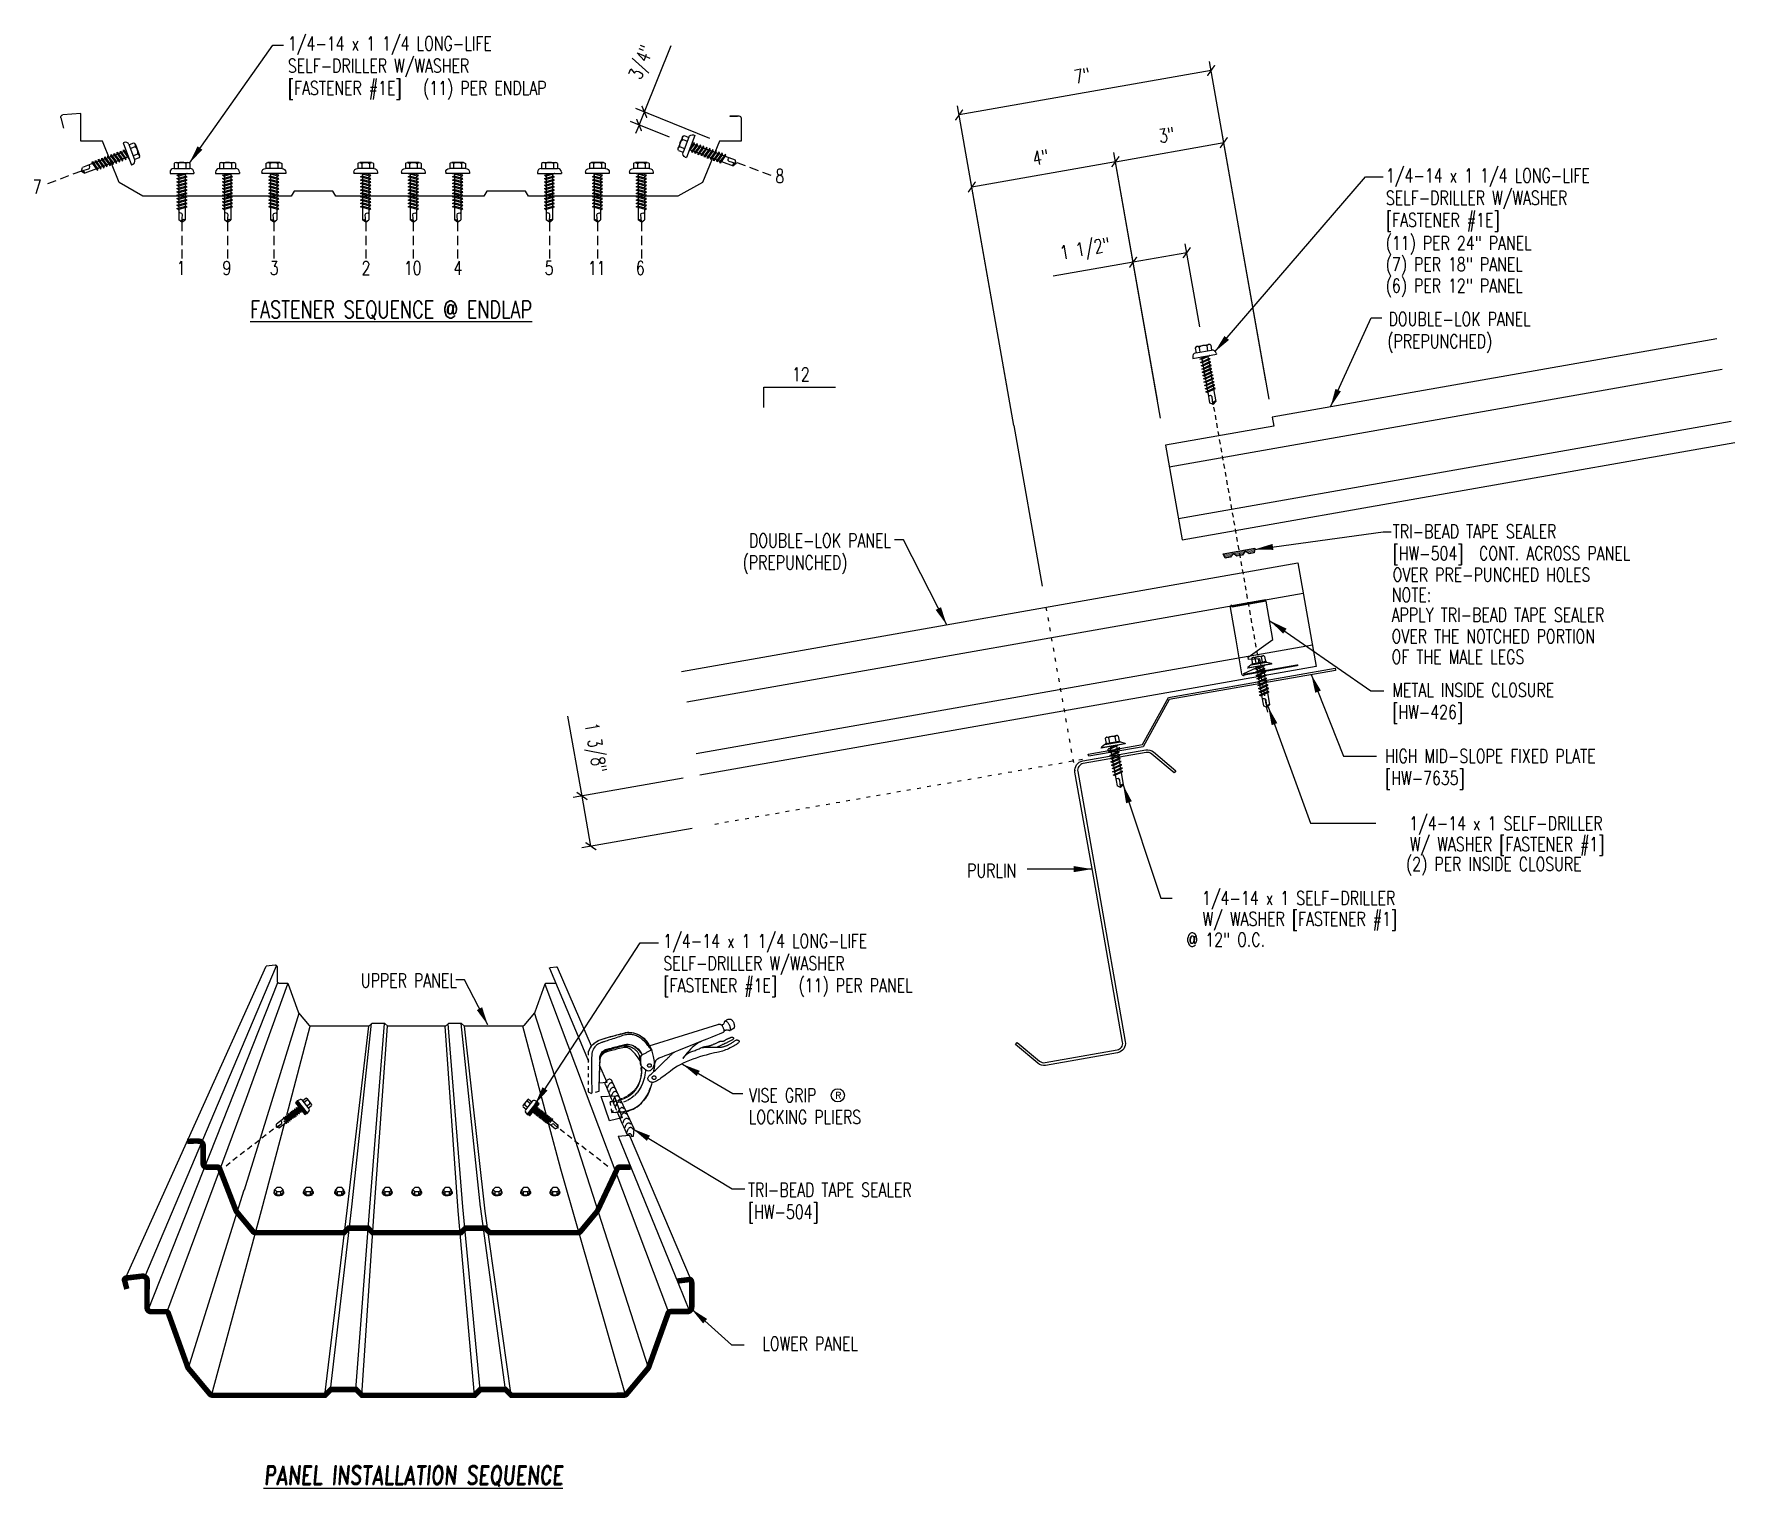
# Model space of a CAD drawing. Header units: inches. Extents: x 1.5 to 47.9, y 4.3 to 43.9.
import ezdxf
from ezdxf.enums import TextEntityAlignment as Align

# ---------------------------------------------------------------- set-up
doc = ezdxf.new("R2010")
doc.units = ezdxf.units.IN
doc.header["$MEASUREMENT"] = 0
for name, pattern in [('ACAD_ISO07W100', [3, 0, -3]), ('DASH2', [0.1875, 0.125, -0.0625]), ('DASHED', [0.75, 0.5, -0.25]), ('HIDDEN', [0.375, 0.25, -0.125]), ('NS Centerline', [0.7, 0.4, -0.1, 0.1, -0.1]), ('NS Dashed 1', [0.12, 0.08, -0.04])]:
    doc.linetypes.add(name, pattern=pattern)
for name, color, linetype in [('CLO', 3, 'Continuous'), ('DIM', 7, 'Continuous'), ('FASTENER', 9, 'Continuous'), ('LABEL', 6, 'Continuous'), ('MARK', 1, 'Continuous'), ('NS Bracing', 6, 'NS Dashed 1'), ('NS Center Lines', 4, 'NS Centerline'), ('NS Dashed .08', 2, 'NS Dashed 1'), ('NS Filler Plugs & Closures', 6, 'Continuous'), ('NS Panels', 152, 'Continuous'), ('PANEL', 11, 'Continuous'), ('PANEL-S', 11, 'Continuous'), ('STLA', 12, 'Continuous'), ('TAPE', 8, 'Continuous'), ('TEXT', 2, 'Continuous')]:
    doc.layers.add(name, color=color, linetype=linetype)
doc.styles.add('ARCHITEXT', font='ROMANS.shx', dxfattribs={"width": 0.8, "height": 0.375})
doc.styles.add('ROMAND', font='romand', dxfattribs={"height": 0.075})
doc.styles.add('SIMPLEX', font='SIMPLEX.SHX', dxfattribs={"width": 0.75, "height": 0.125})
doc.styles.add('TEXT1', font='ROMANS.shx', dxfattribs={"width": 0.75, "height": 0.375})
doc.dimstyles.new('DETAIL', dxfattribs={"dimscale": 4, "dimtxt": 0.09375, "dimasz": 0.0625, "dimexe": 0.0625, "dimexo": 0.125, "dimgap": 0.0625, "dimtad": 1, "dimdec": 4, "dimzin": 3, "dimdsep": 46, "dimlunit": 4, "dimtxsty": 'TEXT1', "dimblk": 'ARCHTICK', "dimcen": 0.0625, "dimclrd": 7, "dimclre": 7, "dimclrt": 2, "dimadec": 0, "dimazin": 0, "dimtfac": 0.59375, "dimtdec": 4, "dimtmove": 0, "dimatfit": 3, "dimfxl": 0, "dimfrac": 2, "dimtolj": 1, "dimtzin": 3, "dimarcsym": 0})
doc.dimstyles.new('DETAIL$7', dxfattribs={"dimscale": 4, "dimtxt": 0.09375, "dimasz": 0.125, "dimexe": 0.0625, "dimexo": 0.125, "dimgap": 0.0625, "dimtad": 1, "dimdec": 4, "dimzin": 3, "dimdsep": 46, "dimlunit": 4, "dimtxsty": 'TEXT1', "dimblk": 'ARCHTICK', "dimcen": 0.0625, "dimclrd": 7, "dimclre": 7, "dimclrt": 2, "dimadec": 0, "dimazin": 0, "dimtfac": 0.59375, "dimtdec": 4, "dimtmove": 0, "dimatfit": 3, "dimfxl": 0, "dimfrac": 2, "dimtolj": 1, "dimtzin": 3, "dimarcsym": 0})

msp = doc.modelspace()

# ---------------------------------------------------------------- texts
at = {"color": 2, "insert": (18.13172, 43.13195), "char_height": 0.375, "attachment_point": 5, "rotation": 67.971548, "style": 'TEXT1'}
msp.add_mtext('\\A1;3/4"', dxfattribs=at)
at = {"layer": 'FASTENER', "style": 'SIMPLEX', "width": 0.75}
for rotation, p in [(313.609486, (8.34831, 14.27808)), (57.890514, (15.60681, 14.24426))]:
    msp.add_text('JRE', height=0.003961, rotation=rotation, dxfattribs=at).set_placement(p)
at = {"layer": 'LABEL', "style": 'ARCHITEXT', "width": 0.75}
msp.add_text('%%UFASTENER SEQUENCE @ ENDLAP', height=0.46875, dxfattribs=at).set_placement((7.42421, 36.1721))
at = {"layer": 'TEXT', "style": 'TEXT1', "width": 0.75}
for s, p in [('1/4-14 x 1 1/4 LONG-LIFE', (8.45064, 43.47202)), ('SELF-DRILLER W/WASHER', (8.45064, 42.86487)), ('[FASTENER #1E]', (8.45064, 42.25773)), ('(11) PER ENDLAP', (12.13697, 42.25773)), ('(11) PER 24" PANEL', (38.37922, 38.03153)), ('(7) PER 18" PANEL', (38.37922, 37.44991)), ('(6) PER 12" PANEL', (38.37922, 36.86828)), ('DOUBLE-LOK PANEL', (38.4572, 35.95742)), ('(PREPUNCHED)', (38.42389, 35.35234)), ('CONT. ACROSS PANEL ', (40.92281, 29.56737)), ('OVER PRE-PUNCHED HOLES', (38.56887, 28.98661)), ('NOTE:', (38.54453, 28.43745)), ('APPLY TRI-BEAD TAPE SEALER', (38.53968, 27.89301)), ('OVER THE NOTCHED PORTION', (38.53968, 27.30695)), ('OF THE MALE LEGS', (38.53968, 26.74583)), ('PURLIN', (26.96735, 20.91804)), ('VISE GRIP', (21.02186, 14.78935)), ('LOCKING PLIERS', (21.0163, 14.19608))]:
    msp.add_text(s, height=0.375, dxfattribs=at).set_placement(p)
at = {"layer": 'TEXT', "color": 2, "style": 'ARCHITEXT', "width": 0.75}
for s, p in [('7', (1.49334, 39.56366)), ('8', (21.74073, 39.85686)), ('1', (5.42183, 37.35157)), ('9', (6.66517, 37.35157)), ('3', (7.95651, 37.35157)), ('2', (10.4614, 37.35157)), ('10', (11.61093, 37.35157)), ('4', (12.9663, 37.35157)), ('5', (15.44908, 37.35157)), ('11', (16.63023, 37.35157)), ('6', (17.93659, 37.35157))]:
    msp.add_text(s, height=0.375, dxfattribs=at).set_placement(p)
at = {"layer": 'TEXT', "style": 'TEXT1', "width": 0.75}
for s, p in [('DOUBLE-LOK PANEL', (24.89148, 29.91888)), ('(PREPUNCHED)', (23.70348, 29.31814)), ('1/4-14 x 1 SELF-DRILLER', (44.29008, 22.20625)), ('W/ WASHER [FASTENER #1]', (44.34012, 21.63794)), ('(2) PER INSIDE CLOSURE', (43.71857, 21.09476)), ('1/4-14 x 1 SELF-DRILLER', (38.63878, 20.16908)), ('W/ WASHER [FASTENER #1]', (38.68883, 19.60077)), ('@ 12" O.C.', (35.08906, 19.03319))]:
    msp.add_text(s, height=0.375, dxfattribs=at).set_placement(p, align=Align.RIGHT)
at = {"layer": 'TEXT', "style": 'TEXT1'}
msp.add_text('R', height=0.1875, dxfattribs=at).set_placement((23.45544, 14.97219), align=Align.MIDDLE_CENTER)
at = {"layer": 'TEXT', "char_height": 0.375, "attachment_point": 3, "style": 'TEXT1'}
for s, insert in [('UPPER PANEL', (13.05568, 18.29458)), ('LOWER PANEL', (23.9884, 8.39124))]:
    msp.add_mtext(s, dxfattribs=dict(at, insert=insert))

# ---------------------------------------------------------------- blocks, each defined once
blk = doc.blocks.new('_ArchTick')
at = {"color": 0, "linetype": 'ByBlock', "const_width": 0.15}
blk.add_lwpolyline([(-0.5, -0.5), (0.5, 0.5)], dxfattribs=at)
blk = doc.blocks.new('*D19')
at = {"layer": 'DEFPOINTS', "color": 0}
for p in [(33.965, 40.957), (35.285, 33.473), (32.331, 32.952)]:
    blk.add_point(p, dxfattribs=at)
at = {"layer": 'DIM', "color": 7, "lineweight": -2}
for p, q in [((31.011, 40.437), (33.965, 40.957)), ((35.198, 33.965), (33.922, 41.204)), ((32.244, 33.444), (30.967, 40.683))]:
    blk.add_line(p, q, dxfattribs=at)
at = {"layer": 'DIM', "color": 7, "lineweight": -2, "xscale": 0.25, "yscale": 0.25, "zscale": 0.25}
for p, rotation in [((33.965, 40.957), 9.99999999999999), ((31.011, 40.437), 190)]:
    blk.add_blockref('_ArchTick', p, dxfattribs=dict(at, rotation=rotation))
at = {"layer": 'DIM', "color": 2, "insert": (32.406, 41.163), "char_height": 0.375, "attachment_point": 5, "rotation": 10, "style": 'TEXT1'}
blk.add_mtext('\\A1;3"', dxfattribs=at)
blk = doc.blocks.new('*X9')
at = {"color": 0}
for p, q in [((-0.434, 0.135), (-0.434, 0.135)), ((-0.434, 0.123), (-0.434, 0.123)), ((-0.422, 0.141), (-0.422, 0.141)), ((-0.422, 0.129), (-0.422, 0.129)), ((-0.422, 0.117), (-0.422, 0.117)), ((-0.422, 0.105), (-0.422, 0.105)), ((-0.422, 0.094), (-0.422, 0.094)), ((-0.422, 0.082), (-0.422, 0.082)), ((-0.41, 0.135), (-0.41, 0.135)), ((-0.41, 0.123), (-0.41, 0.123)), ((-0.41, 0.111), (-0.41, 0.111)), ((-0.41, 0.1), (-0.41, 0.1)), ((-0.41, 0.088), (-0.41, 0.088)), ((-0.41, 0.076), (-0.41, 0.076)), ((-0.41, 0.064), (-0.41, 0.064)), ((-0.41, 0.053), (-0.41, 0.053)), ((-0.41, 0.041), (-0.41, 0.041)), ((-0.398, 0.141), (-0.398, 0.141)), ((-0.398, 0.129), (-0.398, 0.129)), ((-0.398, 0.117), (-0.398, 0.117)), ((-0.398, 0.105), (-0.398, 0.105)), ((-0.398, 0.094), (-0.398, 0.094)), ((-0.398, 0.082), (-0.398, 0.082)), ((-0.398, 0.07), (-0.398, 0.07)), ((-0.398, 0.059), (-0.398, 0.059)), ((-0.398, 0.047), (-0.398, 0.047)), ((-0.398, 0.035), (-0.398, 0.035)), ((-0.398, 0.023), (-0.398, 0.023)), ((-0.387, 0.135), (-0.387, 0.135)), ((-0.387, 0.123), (-0.387, 0.123)), ((-0.387, 0.111), (-0.387, 0.111)), ((-0.387, 0.1), (-0.387, 0.1)), ((-0.387, 0.088), (-0.387, 0.088)), ((-0.387, 0.076), (-0.387, 0.076)), ((-0.387, 0.064), (-0.387, 0.064)), ((-0.387, 0.053), (-0.387, 0.053)), ((-0.387, 0.041), (-0.387, 0.041)), ((-0.387, 0.029), (-0.387, 0.029)), ((-0.375, 0.141), (-0.375, 0.141)), ((-0.375, 0.129), (-0.375, 0.129)), ((-0.375, 0.117), (-0.375, 0.117)), ((-0.375, 0.105), (-0.375, 0.105)), ((-0.375, 0.094), (-0.375, 0.094)), ((-0.375, 0.082), (-0.375, 0.082)), ((-0.375, 0.07), (-0.375, 0.07)), ((-0.375, 0.059), (-0.375, 0.059)), ((-0.375, 0.047), (-0.375, 0.047)), ((-0.375, 0.035), (-0.375, 0.035)), ((-0.375, 0.023), (-0.375, 0.023)), ((-0.363, 0.135), (-0.363, 0.135)), ((-0.363, 0.123), (-0.363, 0.123)), ((-0.363, 0.111), (-0.363, 0.111)), ((-0.363, 0.1), (-0.363, 0.1)), ((-0.363, 0.088), (-0.363, 0.088)), ((-0.363, 0.076), (-0.363, 0.076)), ((-0.363, 0.064), (-0.363, 0.064)), ((-0.363, 0.053), (-0.363, 0.053)), ((-0.363, 0.041), (-0.363, 0.041)), ((-0.363, 0.029), (-0.363, 0.029)), ((-0.352, 0.141), (-0.352, 0.141)), ((-0.352, 0.129), (-0.352, 0.129)), ((-0.352, 0.117), (-0.352, 0.117)), ((-0.352, 0.105), (-0.352, 0.105)), ((-0.352, 0.094), (-0.352, 0.094)), ((-0.352, 0.082), (-0.352, 0.082)), ((-0.352, 0.07), (-0.352, 0.07)), ((-0.352, 0.059), (-0.352, 0.059)), ((-0.352, 0.047), (-0.352, 0.047)), ((-0.352, 0.035), (-0.352, 0.035)), ((-0.352, 0.023), (-0.352, 0.023)), ((-0.34, 0.135), (-0.34, 0.135)), ((-0.34, 0.123), (-0.34, 0.123)), ((-0.34, 0.111), (-0.34, 0.111)), ((-0.34, 0.1), (-0.34, 0.1)), ((-0.34, 0.088), (-0.34, 0.088)), ((-0.34, 0.076), (-0.34, 0.076)), ((-0.34, 0.064), (-0.34, 0.064)), ((-0.34, 0.053), (-0.34, 0.053)), ((-0.34, 0.041), (-0.34, 0.041)), ((-0.34, 0.029), (-0.34, 0.029)), ((-0.328, 0.141), (-0.328, 0.141)), ((-0.328, 0.129), (-0.328, 0.129)), ((-0.328, 0.117), (-0.328, 0.117)), ((-0.328, 0.105), (-0.328, 0.105)), ((-0.328, 0.094), (-0.328, 0.094)), ((-0.328, 0.082), (-0.328, 0.082)), ((-0.328, 0.07), (-0.328, 0.07)), ((-0.328, 0.059), (-0.328, 0.059)), ((-0.328, 0.047), (-0.328, 0.047)), ((-0.328, 0.035), (-0.328, 0.035)), ((-0.328, 0.023), (-0.328, 0.023)), ((-0.316, 0.135), (-0.316, 0.135)), ((-0.316, 0.123), (-0.316, 0.123)), ((-0.316, 0.111), (-0.316, 0.111)), ((-0.316, 0.1), (-0.316, 0.1)), ((-0.316, 0.088), (-0.316, 0.088)), ((-0.316, 0.076), (-0.316, 0.076)), ((-0.316, 0.064), (-0.316, 0.064)), ((-0.316, 0.053), (-0.316, 0.053)), ((-0.316, 0.041), (-0.316, 0.041)), ((-0.316, 0.029), (-0.316, 0.029)), ((-0.305, 0.141), (-0.305, 0.141)), ((-0.305, 0.129), (-0.305, 0.129)), ((-0.305, 0.117), (-0.305, 0.117)), ((-0.305, 0.105), (-0.305, 0.105)), ((-0.305, 0.094), (-0.305, 0.094)), ((-0.305, 0.082), (-0.305, 0.082)), ((-0.305, 0.07), (-0.305, 0.07)), ((-0.305, 0.059), (-0.305, 0.059)), ((-0.305, 0.047), (-0.305, 0.047)), ((-0.305, 0.035), (-0.305, 0.035)), ((-0.305, 0.023), (-0.305, 0.023)), ((-0.293, 0.135), (-0.293, 0.135)), ((-0.293, 0.123), (-0.293, 0.123)), ((-0.293, 0.111), (-0.293, 0.111)), ((-0.293, 0.1), (-0.293, 0.1)), ((-0.293, 0.088), (-0.293, 0.088)), ((-0.293, 0.076), (-0.293, 0.076)), ((-0.293, 0.064), (-0.293, 0.064)), ((-0.293, 0.053), (-0.293, 0.053)), ((-0.293, 0.041), (-0.293, 0.041)), ((-0.293, 0.029), (-0.293, 0.029)), ((-0.281, 0.141), (-0.281, 0.141)), ((-0.281, 0.129), (-0.281, 0.129)), ((-0.281, 0.117), (-0.281, 0.117)), ((-0.281, 0.105), (-0.281, 0.105)), ((-0.281, 0.094), (-0.281, 0.094)), ((-0.281, 0.082), (-0.281, 0.082)), ((-0.281, 0.07), (-0.281, 0.07)), ((-0.281, 0.059), (-0.281, 0.059)), ((-0.281, 0.047), (-0.281, 0.047)), ((-0.281, 0.035), (-0.281, 0.035)), ((-0.281, 0.023), (-0.281, 0.023)), ((-0.27, 0.135), (-0.27, 0.135)), ((-0.27, 0.123), (-0.27, 0.123)), ((-0.27, 0.111), (-0.27, 0.111)), ((-0.27, 0.1), (-0.27, 0.1)), ((-0.27, 0.088), (-0.27, 0.088)), ((-0.27, 0.076), (-0.27, 0.076)), ((-0.27, 0.064), (-0.27, 0.064)), ((-0.27, 0.053), (-0.27, 0.053)), ((-0.27, 0.041), (-0.27, 0.041)), ((-0.27, 0.029), (-0.27, 0.029)), ((-0.258, 0.141), (-0.258, 0.141)), ((-0.258, 0.129), (-0.258, 0.129)), ((-0.258, 0.117), (-0.258, 0.117)), ((-0.258, 0.105), (-0.258, 0.105)), ((-0.258, 0.094), (-0.258, 0.094)), ((-0.258, 0.082), (-0.258, 0.082)), ((-0.258, 0.07), (-0.258, 0.07)), ((-0.258, 0.059), (-0.258, 0.059)), ((-0.258, 0.047), (-0.258, 0.047)), ((-0.258, 0.035), (-0.258, 0.035)), ((-0.258, 0.023), (-0.258, 0.023)), ((-0.246, 0.135), (-0.246, 0.135)), ((-0.246, 0.123), (-0.246, 0.123)), ((-0.246, 0.111), (-0.246, 0.111)), ((-0.246, 0.1), (-0.246, 0.1)), ((-0.246, 0.088), (-0.246, 0.088)), ((-0.246, 0.076), (-0.246, 0.076)), ((-0.246, 0.064), (-0.246, 0.064)), ((-0.246, 0.053), (-0.246, 0.053)), ((-0.246, 0.041), (-0.246, 0.041)), ((-0.234, 0.141), (-0.234, 0.141)), ((-0.234, 0.129), (-0.234, 0.129)), ((-0.234, 0.117), (-0.234, 0.117)), ((-0.234, 0.105), (-0.234, 0.105)), ((-0.234, 0.094), (-0.234, 0.094)), ((-0.234, 0.082), (-0.234, 0.082)), ((-0.234, 0.07), (-0.234, 0.07)), ((-0.234, 0.059), (-0.234, 0.059)), ((-0.234, 0.047), (-0.234, 0.047)), ((-0.223, 0.135), (-0.223, 0.135)), ((-0.223, 0.123), (-0.223, 0.123)), ((-0.223, 0.111), (-0.223, 0.111)), ((-0.223, 0.1), (-0.223, 0.1)), ((-0.223, 0.088), (-0.223, 0.088)), ((-0.223, 0.076), (-0.223, 0.076)), ((-0.223, 0.064), (-0.223, 0.064)), ((-0.211, 0.141), (-0.211, 0.141)), ((-0.211, 0.129), (-0.211, 0.129)), ((-0.211, 0.117), (-0.211, 0.117)), ((-0.211, 0.105), (-0.211, 0.105)), ((-0.211, 0.094), (-0.211, 0.094)), ((-0.211, 0.082), (-0.211, 0.082)), ((-0.211, 0.07), (-0.211, 0.07)), ((-0.199, 0.135), (-0.199, 0.135)), ((-0.199, 0.123), (-0.199, 0.123)), ((-0.199, 0.111), (-0.199, 0.111)), ((-0.199, 0.1), (-0.199, 0.1)), ((-0.199, 0.088), (-0.199, 0.088)), ((-0.188, 0.141), (-0.188, 0.141)), ((-0.188, 0.129), (-0.188, 0.129)), ((-0.188, 0.117), (-0.188, 0.117)), ((-0.188, 0.105), (-0.188, 0.105)), ((-0.188, 0.094), (-0.188, 0.094)), ((-0.176, 0.135), (-0.176, 0.135)), ((-0.176, 0.123), (-0.176, 0.123)), ((-0.176, 0.111), (-0.176, 0.111)), ((-0.164, 0.141), (-0.164, 0.141)), ((-0.164, 0.129), (-0.164, 0.129)), ((-0.164, 0.117), (-0.164, 0.117)), ((-0.164, 0.105), (-0.164, 0.105)), ((-0.152, 0.135), (-0.152, 0.135)), ((-0.152, 0.123), (-0.152, 0.123)), ((-0.152, 0.111), (-0.152, 0.111)), ((-0.152, 0.1), (-0.152, 0.1)), ((-0.141, 0.141), (-0.141, 0.141)), ((-0.141, 0.129), (-0.141, 0.129)), ((-0.141, 0.117), (-0.141, 0.117)), ((-0.141, 0.105), (-0.141, 0.105)), ((-0.141, 0.094), (-0.141, 0.094)), ((-0.141, 0.082), (-0.141, 0.082)), ((-0.129, 0.135), (-0.129, 0.135)), ((-0.129, 0.123), (-0.129, 0.123)), ((-0.129, 0.111), (-0.129, 0.111)), ((-0.129, 0.1), (-0.129, 0.1)), ((-0.129, 0.088), (-0.129, 0.088)), ((-0.129, 0.076), (-0.129, 0.076)), ((-0.117, 0.141), (-0.117, 0.141)), ((-0.117, 0.129), (-0.117, 0.129)), ((-0.117, 0.117), (-0.117, 0.117)), ((-0.117, 0.105), (-0.117, 0.105)), ((-0.117, 0.094), (-0.117, 0.094)), ((-0.117, 0.082), (-0.117, 0.082)), ((-0.117, 0.07), (-0.117, 0.07)), ((-0.117, 0.059), (-0.117, 0.059)), ((-0.105, 0.135), (-0.105, 0.135)), ((-0.105, 0.123), (-0.105, 0.123)), ((-0.105, 0.111), (-0.105, 0.111)), ((-0.105, 0.1), (-0.105, 0.1)), ((-0.105, 0.088), (-0.105, 0.088)), ((-0.105, 0.076), (-0.105, 0.076)), ((-0.105, 0.064), (-0.105, 0.064)), ((-0.105, 0.053), (-0.105, 0.053)), ((-0.094, 0.141), (-0.094, 0.141)), ((-0.094, 0.129), (-0.094, 0.129)), ((-0.094, 0.117), (-0.094, 0.117)), ((-0.094, 0.105), (-0.094, 0.105)), ((-0.094, 0.094), (-0.094, 0.094)), ((-0.094, 0.082), (-0.094, 0.082)), ((-0.094, 0.07), (-0.094, 0.07)), ((-0.094, 0.059), (-0.094, 0.059)), ((-0.094, 0.047), (-0.094, 0.047)), ((-0.094, 0.035), (-0.094, 0.035)), ((-0.082, 0.135), (-0.082, 0.135)), ((-0.082, 0.123), (-0.082, 0.123)), ((-0.082, 0.111), (-0.082, 0.111)), ((-0.082, 0.1), (-0.082, 0.1)), ((-0.082, 0.088), (-0.082, 0.088)), ((-0.082, 0.076), (-0.082, 0.076)), ((-0.082, 0.064), (-0.082, 0.064)), ((-0.082, 0.053), (-0.082, 0.053)), ((-0.082, 0.041), (-0.082, 0.041)), ((-0.082, 0.029), (-0.082, 0.029)), ((-0.07, 0.141), (-0.07, 0.141)), ((-0.07, 0.129), (-0.07, 0.129)), ((-0.07, 0.117), (-0.07, 0.117)), ((-0.07, 0.105), (-0.07, 0.105)), ((-0.07, 0.094), (-0.07, 0.094)), ((-0.07, 0.082), (-0.07, 0.082)), ((-0.07, 0.07), (-0.07, 0.07)), ((-0.07, 0.059), (-0.07, 0.059)), ((-0.07, 0.047), (-0.07, 0.047)), ((-0.07, 0.035), (-0.07, 0.035)), ((-0.07, 0.023), (-0.07, 0.023)), ((-0.059, 0.135), (-0.059, 0.135)), ((-0.059, 0.123), (-0.059, 0.123)), ((-0.059, 0.111), (-0.059, 0.111)), ((-0.059, 0.1), (-0.059, 0.1)), ((-0.059, 0.088), (-0.059, 0.088)), ((-0.059, 0.076), (-0.059, 0.076)), ((-0.059, 0.064), (-0.059, 0.064)), ((-0.059, 0.053), (-0.059, 0.053)), ((-0.059, 0.041), (-0.059, 0.041)), ((-0.059, 0.029), (-0.059, 0.029)), ((-0.047, 0.141), (-0.047, 0.141)), ((-0.047, 0.129), (-0.047, 0.129)), ((-0.047, 0.117), (-0.047, 0.117)), ((-0.047, 0.105), (-0.047, 0.105)), ((-0.047, 0.094), (-0.047, 0.094)), ((-0.047, 0.082), (-0.047, 0.082)), ((-0.047, 0.07), (-0.047, 0.07)), ((-0.047, 0.059), (-0.047, 0.059)), ((-0.047, 0.047), (-0.047, 0.047)), ((-0.047, 0.035), (-0.047, 0.035)), ((-0.047, 0.023), (-0.047, 0.023)), ((-0.035, 0.135), (-0.035, 0.135)), ((-0.035, 0.123), (-0.035, 0.123)), ((-0.035, 0.111), (-0.035, 0.111)), ((-0.035, 0.1), (-0.035, 0.1)), ((-0.035, 0.088), (-0.035, 0.088)), ((-0.035, 0.076), (-0.035, 0.076)), ((-0.035, 0.064), (-0.035, 0.064)), ((-0.035, 0.053), (-0.035, 0.053)), ((-0.035, 0.041), (-0.035, 0.041)), ((-0.035, 0.029), (-0.035, 0.029)), ((-0.023, 0.141), (-0.023, 0.141)), ((-0.023, 0.129), (-0.023, 0.129)), ((-0.023, 0.117), (-0.023, 0.117)), ((-0.023, 0.105), (-0.023, 0.105)), ((-0.023, 0.094), (-0.023, 0.094)), ((-0.023, 0.082), (-0.023, 0.082)), ((-0.023, 0.07), (-0.023, 0.07)), ((-0.023, 0.059), (-0.023, 0.059)), ((-0.023, 0.047), (-0.023, 0.047)), ((-0.023, 0.035), (-0.023, 0.035)), ((-0.023, 0.023), (-0.023, 0.023)), ((-0.012, 0.135), (-0.012, 0.135)), ((-0.012, 0.123), (-0.012, 0.123)), ((-0.012, 0.111), (-0.012, 0.111)), ((-0.012, 0.1), (-0.012, 0.1)), ((-0.012, 0.088), (-0.012, 0.088)), ((-0.012, 0.076), (-0.012, 0.076)), ((-0.012, 0.064), (-0.012, 0.064)), ((-0.012, 0.053), (-0.012, 0.053)), ((-0.012, 0.041), (-0.012, 0.041)), ((-0.012, 0.029), (-0.012, 0.029)), ((0, 0.141), (0, 0.141)), ((0, 0.129), (0, 0.129)), ((0, 0.117), (0, 0.117)), ((0, 0.105), (0, 0.105)), ((0, 0.094), (0, 0.094)), ((0, 0.082), (0, 0.082)), ((0, 0.07), (0, 0.07)), ((0, 0.059), (0, 0.059)), ((0, 0.047), (0, 0.047)), ((0, 0.035), (0, 0.035)), ((0, 0.023), (0, 0.023)), ((0.012, 0.135), (0.012, 0.135)), ((0.012, 0.123), (0.012, 0.123)), ((0.012, 0.111), (0.012, 0.111)), ((0.012, 0.1), (0.012, 0.1)), ((0.012, 0.088), (0.012, 0.088)), ((0.012, 0.076), (0.012, 0.076)), ((0.012, 0.064), (0.012, 0.064)), ((0.012, 0.053), (0.012, 0.053)), ((0.012, 0.041), (0.012, 0.041)), ((0.012, 0.029), (0.012, 0.029)), ((0.023, 0.141), (0.023, 0.141)), ((0.023, 0.129), (0.023, 0.129)), ((0.023, 0.117), (0.023, 0.117)), ((0.023, 0.105), (0.023, 0.105)), ((0.023, 0.094), (0.023, 0.094)), ((0.023, 0.082), (0.023, 0.082)), ((0.023, 0.07), (0.023, 0.07)), ((0.023, 0.059), (0.023, 0.059)), ((0.023, 0.047), (0.023, 0.047)), ((0.023, 0.035), (0.023, 0.035)), ((0.023, 0.023), (0.023, 0.023)), ((0.035, 0.135), (0.035, 0.135)), ((0.035, 0.123), (0.035, 0.123)), ((0.035, 0.111), (0.035, 0.111)), ((0.035, 0.1), (0.035, 0.1)), ((0.035, 0.088), (0.035, 0.088)), ((0.035, 0.076), (0.035, 0.076)), ((0.035, 0.064), (0.035, 0.064)), ((0.035, 0.053), (0.035, 0.053)), ((0.035, 0.041), (0.035, 0.041)), ((0.035, 0.029), (0.035, 0.029)), ((0.047, 0.141), (0.047, 0.141)), ((0.047, 0.129), (0.047, 0.129)), ((0.047, 0.117), (0.047, 0.117)), ((0.047, 0.105), (0.047, 0.105)), ((0.047, 0.094), (0.047, 0.094)), ((0.047, 0.082), (0.047, 0.082)), ((0.047, 0.07), (0.047, 0.07)), ((0.047, 0.059), (0.047, 0.059)), ((0.047, 0.047), (0.047, 0.047)), ((0.047, 0.035), (0.047, 0.035)), ((0.047, 0.023), (0.047, 0.023)), ((0.059, 0.135), (0.059, 0.135)), ((0.059, 0.123), (0.059, 0.123)), ((0.059, 0.111), (0.059, 0.111)), ((0.059, 0.1), (0.059, 0.1)), ((0.059, 0.088), (0.059, 0.088)), ((0.059, 0.076), (0.059, 0.076)), ((0.059, 0.064), (0.059, 0.064)), ((0.059, 0.053), (0.059, 0.053)), ((0.059, 0.041), (0.059, 0.041)), ((0.059, 0.029), (0.059, 0.029)), ((0.07, 0.141), (0.07, 0.141)), ((0.07, 0.129), (0.07, 0.129)), ((0.07, 0.117), (0.07, 0.117)), ((0.07, 0.105), (0.07, 0.105)), ((0.07, 0.094), (0.07, 0.094)), ((0.07, 0.082), (0.07, 0.082)), ((0.07, 0.07), (0.07, 0.07)), ((0.07, 0.059), (0.07, 0.059)), ((0.07, 0.047), (0.07, 0.047)), ((0.07, 0.035), (0.07, 0.035)), ((0.07, 0.023), (0.07, 0.023)), ((0.082, 0.135), (0.082, 0.135)), ((0.082, 0.123), (0.082, 0.123)), ((0.082, 0.111), (0.082, 0.111)), ((0.082, 0.1), (0.082, 0.1)), ((0.082, 0.088), (0.082, 0.088)), ((0.082, 0.076), (0.082, 0.076)), ((0.082, 0.064), (0.082, 0.064)), ((0.082, 0.053), (0.082, 0.053)), ((0.082, 0.041), (0.082, 0.041)), ((0.082, 0.029), (0.082, 0.029)), ((0.094, 0.141), (0.094, 0.141)), ((0.094, 0.129), (0.094, 0.129)), ((0.094, 0.117), (0.094, 0.117)), ((0.094, 0.105), (0.094, 0.105)), ((0.094, 0.094), (0.094, 0.094)), ((0.094, 0.082), (0.094, 0.082)), ((0.094, 0.07), (0.094, 0.07)), ((0.094, 0.059), (0.094, 0.059)), ((0.094, 0.047), (0.094, 0.047)), ((0.094, 0.035), (0.094, 0.035)), ((0.105, 0.135), (0.105, 0.135)), ((0.105, 0.123), (0.105, 0.123)), ((0.105, 0.111), (0.105, 0.111)), ((0.105, 0.1), (0.105, 0.1)), ((0.105, 0.088), (0.105, 0.088)), ((0.105, 0.076), (0.105, 0.076)), ((0.105, 0.064), (0.105, 0.064)), ((0.105, 0.053), (0.105, 0.053)), ((0.117, 0.141), (0.117, 0.141)), ((0.117, 0.129), (0.117, 0.129)), ((0.117, 0.117), (0.117, 0.117)), ((0.117, 0.105), (0.117, 0.105)), ((0.117, 0.094), (0.117, 0.094)), ((0.117, 0.082), (0.117, 0.082)), ((0.117, 0.07), (0.117, 0.07)), ((0.117, 0.059), (0.117, 0.059)), ((0.129, 0.135), (0.129, 0.135)), ((0.129, 0.123), (0.129, 0.123)), ((0.129, 0.111), (0.129, 0.111)), ((0.129, 0.1), (0.129, 0.1)), ((0.129, 0.088), (0.129, 0.088)), ((0.129, 0.076), (0.129, 0.076)), ((0.141, 0.141), (0.141, 0.141)), ((0.141, 0.129), (0.141, 0.129)), ((0.141, 0.117), (0.141, 0.117)), ((0.141, 0.105), (0.141, 0.105)), ((0.141, 0.094), (0.141, 0.094)), ((0.141, 0.082), (0.141, 0.082)), ((0.152, 0.135), (0.152, 0.135)), ((0.152, 0.123), (0.152, 0.123)), ((0.152, 0.111), (0.152, 0.111)), ((0.152, 0.1), (0.152, 0.1)), ((0.164, 0.141), (0.164, 0.141)), ((0.164, 0.129), (0.164, 0.129)), ((0.164, 0.117), (0.164, 0.117)), ((0.164, 0.105), (0.164, 0.105)), ((0.176, 0.135), (0.176, 0.135)), ((0.176, 0.123), (0.176, 0.123)), ((0.176, 0.111), (0.176, 0.111)), ((0.188, 0.141), (0.188, 0.141)), ((0.188, 0.129), (0.188, 0.129)), ((0.188, 0.117), (0.188, 0.117)), ((0.188, 0.105), (0.188, 0.105)), ((0.188, 0.094), (0.188, 0.094)), ((0.199, 0.135), (0.199, 0.135)), ((0.199, 0.123), (0.199, 0.123)), ((0.199, 0.111), (0.199, 0.111)), ((0.199, 0.1), (0.199, 0.1)), ((0.199, 0.088), (0.199, 0.088)), ((0.211, 0.141), (0.211, 0.141)), ((0.211, 0.129), (0.211, 0.129)), ((0.211, 0.117), (0.211, 0.117)), ((0.211, 0.105), (0.211, 0.105)), ((0.211, 0.094), (0.211, 0.094)), ((0.211, 0.082), (0.211, 0.082)), ((0.211, 0.07), (0.211, 0.07)), ((0.223, 0.135), (0.223, 0.135)), ((0.223, 0.123), (0.223, 0.123)), ((0.223, 0.111), (0.223, 0.111)), ((0.223, 0.1), (0.223, 0.1)), ((0.223, 0.088), (0.223, 0.088)), ((0.223, 0.076), (0.223, 0.076)), ((0.223, 0.064), (0.223, 0.064)), ((0.234, 0.141), (0.234, 0.141)), ((0.234, 0.129), (0.234, 0.129)), ((0.234, 0.117), (0.234, 0.117)), ((0.234, 0.105), (0.234, 0.105)), ((0.234, 0.094), (0.234, 0.094)), ((0.234, 0.082), (0.234, 0.082)), ((0.234, 0.07), (0.234, 0.07)), ((0.234, 0.059), (0.234, 0.059)), ((0.234, 0.047), (0.234, 0.047)), ((0.246, 0.135), (0.246, 0.135)), ((0.246, 0.123), (0.246, 0.123)), ((0.246, 0.111), (0.246, 0.111)), ((0.246, 0.1), (0.246, 0.1)), ((0.246, 0.088), (0.246, 0.088)), ((0.246, 0.076), (0.246, 0.076)), ((0.246, 0.064), (0.246, 0.064)), ((0.246, 0.053), (0.246, 0.053)), ((0.246, 0.041), (0.246, 0.041)), ((0.258, 0.141), (0.258, 0.141)), ((0.258, 0.129), (0.258, 0.129)), ((0.258, 0.117), (0.258, 0.117)), ((0.258, 0.105), (0.258, 0.105)), ((0.258, 0.094), (0.258, 0.094)), ((0.258, 0.082), (0.258, 0.082)), ((0.258, 0.07), (0.258, 0.07)), ((0.258, 0.059), (0.258, 0.059)), ((0.258, 0.047), (0.258, 0.047)), ((0.258, 0.035), (0.258, 0.035)), ((0.258, 0.023), (0.258, 0.023)), ((0.27, 0.135), (0.27, 0.135)), ((0.27, 0.123), (0.27, 0.123)), ((0.27, 0.111), (0.27, 0.111)), ((0.27, 0.1), (0.27, 0.1)), ((0.27, 0.088), (0.27, 0.088)), ((0.27, 0.076), (0.27, 0.076)), ((0.27, 0.064), (0.27, 0.064)), ((0.27, 0.053), (0.27, 0.053)), ((0.27, 0.041), (0.27, 0.041)), ((0.27, 0.029), (0.27, 0.029)), ((0.281, 0.141), (0.281, 0.141)), ((0.281, 0.129), (0.281, 0.129)), ((0.281, 0.117), (0.281, 0.117)), ((0.281, 0.105), (0.281, 0.105)), ((0.281, 0.094), (0.281, 0.094)), ((0.281, 0.082), (0.281, 0.082)), ((0.281, 0.07), (0.281, 0.07)), ((0.281, 0.059), (0.281, 0.059)), ((0.281, 0.047), (0.281, 0.047)), ((0.281, 0.035), (0.281, 0.035)), ((0.281, 0.023), (0.281, 0.023)), ((0.293, 0.135), (0.293, 0.135)), ((0.293, 0.123), (0.293, 0.123)), ((0.293, 0.111), (0.293, 0.111)), ((0.293, 0.1), (0.293, 0.1)), ((0.293, 0.088), (0.293, 0.088)), ((0.293, 0.076), (0.293, 0.076)), ((0.293, 0.064), (0.293, 0.064)), ((0.293, 0.053), (0.293, 0.053)), ((0.293, 0.041), (0.293, 0.041)), ((0.293, 0.029), (0.293, 0.029)), ((0.305, 0.141), (0.305, 0.141)), ((0.305, 0.129), (0.305, 0.129)), ((0.305, 0.117), (0.305, 0.117)), ((0.305, 0.105), (0.305, 0.105)), ((0.305, 0.094), (0.305, 0.094)), ((0.305, 0.082), (0.305, 0.082)), ((0.305, 0.07), (0.305, 0.07)), ((0.305, 0.059), (0.305, 0.059)), ((0.305, 0.047), (0.305, 0.047)), ((0.305, 0.035), (0.305, 0.035)), ((0.305, 0.023), (0.305, 0.023)), ((0.316, 0.135), (0.316, 0.135)), ((0.316, 0.123), (0.316, 0.123)), ((0.316, 0.111), (0.316, 0.111)), ((0.316, 0.1), (0.316, 0.1)), ((0.316, 0.088), (0.316, 0.088)), ((0.316, 0.076), (0.316, 0.076)), ((0.316, 0.064), (0.316, 0.064)), ((0.316, 0.053), (0.316, 0.053)), ((0.316, 0.041), (0.316, 0.041)), ((0.316, 0.029), (0.316, 0.029)), ((0.328, 0.141), (0.328, 0.141)), ((0.328, 0.129), (0.328, 0.129)), ((0.328, 0.117), (0.328, 0.117)), ((0.328, 0.105), (0.328, 0.105)), ((0.328, 0.094), (0.328, 0.094)), ((0.328, 0.082), (0.328, 0.082)), ((0.328, 0.07), (0.328, 0.07)), ((0.328, 0.059), (0.328, 0.059)), ((0.328, 0.047), (0.328, 0.047)), ((0.328, 0.035), (0.328, 0.035)), ((0.328, 0.023), (0.328, 0.023)), ((0.34, 0.135), (0.34, 0.135)), ((0.34, 0.123), (0.34, 0.123)), ((0.34, 0.111), (0.34, 0.111)), ((0.34, 0.1), (0.34, 0.1)), ((0.34, 0.088), (0.34, 0.088)), ((0.34, 0.076), (0.34, 0.076)), ((0.34, 0.064), (0.34, 0.064)), ((0.34, 0.053), (0.34, 0.053)), ((0.34, 0.041), (0.34, 0.041)), ((0.34, 0.029), (0.34, 0.029)), ((0.352, 0.141), (0.352, 0.141)), ((0.352, 0.129), (0.352, 0.129)), ((0.352, 0.117), (0.352, 0.117)), ((0.352, 0.105), (0.352, 0.105)), ((0.352, 0.094), (0.352, 0.094)), ((0.352, 0.082), (0.352, 0.082)), ((0.352, 0.07), (0.352, 0.07)), ((0.352, 0.059), (0.352, 0.059)), ((0.352, 0.047), (0.352, 0.047)), ((0.352, 0.035), (0.352, 0.035)), ((0.352, 0.023), (0.352, 0.023)), ((0.363, 0.135), (0.363, 0.135)), ((0.363, 0.123), (0.363, 0.123)), ((0.363, 0.111), (0.363, 0.111)), ((0.363, 0.1), (0.363, 0.1)), ((0.363, 0.088), (0.363, 0.088)), ((0.363, 0.076), (0.363, 0.076)), ((0.363, 0.064), (0.363, 0.064)), ((0.363, 0.053), (0.363, 0.053)), ((0.363, 0.041), (0.363, 0.041)), ((0.363, 0.029), (0.363, 0.029)), ((0.375, 0.141), (0.375, 0.141)), ((0.375, 0.129), (0.375, 0.129)), ((0.375, 0.117), (0.375, 0.117)), ((0.375, 0.105), (0.375, 0.105)), ((0.375, 0.094), (0.375, 0.094)), ((0.375, 0.082), (0.375, 0.082)), ((0.375, 0.07), (0.375, 0.07)), ((0.375, 0.059), (0.375, 0.059)), ((0.375, 0.047), (0.375, 0.047)), ((0.375, 0.035), (0.375, 0.035)), ((0.375, 0.023), (0.375, 0.023)), ((0.387, 0.135), (0.387, 0.135)), ((0.387, 0.123), (0.387, 0.123)), ((0.387, 0.111), (0.387, 0.111)), ((0.387, 0.1), (0.387, 0.1)), ((0.387, 0.088), (0.387, 0.088)), ((0.387, 0.076), (0.387, 0.076)), ((0.387, 0.064), (0.387, 0.064)), ((0.387, 0.053), (0.387, 0.053)), ((0.387, 0.041), (0.387, 0.041)), ((0.387, 0.029), (0.387, 0.029)), ((0.398, 0.141), (0.398, 0.141)), ((0.398, 0.129), (0.398, 0.129)), ((0.398, 0.117), (0.398, 0.117)), ((0.398, 0.105), (0.398, 0.105)), ((0.398, 0.094), (0.398, 0.094)), ((0.398, 0.082), (0.398, 0.082)), ((0.398, 0.07), (0.398, 0.07)), ((0.398, 0.059), (0.398, 0.059)), ((0.398, 0.047), (0.398, 0.047)), ((0.398, 0.035), (0.398, 0.035)), ((0.398, 0.023), (0.398, 0.023)), ((0.41, 0.135), (0.41, 0.135)), ((0.41, 0.123), (0.41, 0.123)), ((0.41, 0.111), (0.41, 0.111)), ((0.41, 0.1), (0.41, 0.1)), ((0.41, 0.088), (0.41, 0.088)), ((0.41, 0.076), (0.41, 0.076)), ((0.41, 0.064), (0.41, 0.064)), ((0.41, 0.053), (0.41, 0.053)), ((0.41, 0.041), (0.41, 0.041)), ((0.422, 0.141), (0.422, 0.141)), ((0.422, 0.129), (0.422, 0.129)), ((0.422, 0.117), (0.422, 0.117)), ((0.422, 0.105), (0.422, 0.105)), ((0.422, 0.094), (0.422, 0.094)), ((0.422, 0.082), (0.422, 0.082)), ((0.434, 0.135), (0.434, 0.135)), ((0.434, 0.123), (0.434, 0.123))]:
    blk.add_line(p, q, dxfattribs=at)
blk = doc.blocks.new('TRIBEAD')
at = {"layer": 'TAPE', "color": 9}
blk.add_lwpolyline([(-0.403, 0.018), (-0.442, 0.141), (0.442, 0.141), (0.403, 0.018), (0.26, 0.018), (0.17, 0.109), (0.079, 0.018), (0, 0.018), (-0.079, 0.018), (-0.17, 0.109), (-0.26, 0.018)], close=True, dxfattribs=at)
at = {"layer": 'TAPE', "color": 251}
blk.add_blockref('*X9', (0, 0), dxfattribs=at)
blk = doc.blocks.new('FZ7')
at = {"layer": 'FASTENER'}
for p, q in [((-0.324, 0.071), (-0.324, 0.037)), ((-0.324, 0.037), (0.324, 0.037)), ((-0.224, 0.171), (0.215, 0.171)), ((-0.215, 0.305), (-0.215, 0.171)), ((-0.161, 0.337), (0.161, 0.337)), ((-0.139, -0.016), (0.046, 0.037)), ((-0.107, 0.305), (-0.107, 0.171)), ((-0.104, -0.036), (0.139, 0.033)), ((-0.086, 0.037), (-0.086, -0.001)), ((-0.086, 0.037), (0.086, 0.037)), ((0.086, 0.037), (0.133, 0.037)), ((0.086, 0.018), (0.086, -0.042)), ((0.107, 0.305), (0.107, 0.171)), ((0.139, 0.033), (0.133, 0.037)), ((0.215, 0.305), (0.215, 0.171)), ((0.324, 0.071), (0.324, 0.037)), ((-0.104, -0.036), (-0.139, -0.016)), ((-0.139, -0.107), (0.104, -0.038)), ((-0.104, -0.127), (-0.139, -0.107)), ((-0.139, -0.198), (0.104, -0.128)), ((-0.104, -0.218), (-0.139, -0.198)), ((-0.139, -0.289), (0.104, -0.219)), ((-0.104, -0.309), (-0.139, -0.289)), ((-0.139, -0.38), (0.104, -0.31)), ((-0.104, -0.4), (-0.139, -0.38)), ((-0.139, -0.47), (0.104, -0.401)), ((-0.104, -0.127), (0.139, -0.058)), ((-0.104, -0.218), (0.139, -0.149)), ((-0.104, -0.309), (0.139, -0.239)), ((-0.104, -0.4), (0.139, -0.33)), ((-0.104, -0.491), (0.139, -0.421)), ((-0.086, -0.031), (-0.086, -0.092)), ((-0.086, -0.122), (-0.086, -0.183)), ((-0.086, -0.213), (-0.086, -0.274)), ((-0.086, -0.304), (-0.086, -0.364)), ((-0.086, -0.395), (-0.086, -0.455)), ((0.086, -0.073), (0.086, -0.133)), ((0.086, -0.164), (0.086, -0.224)), ((0.086, -0.255), (0.086, -0.315)), ((0.086, -0.345), (0.086, -0.406)), ((0.086, -0.436), (0.086, -0.497)), ((0.139, -0.058), (0.104, -0.038)), ((0.139, -0.149), (0.104, -0.128)), ((0.139, -0.239), (0.104, -0.219)), ((0.139, -0.33), (0.104, -0.31)), ((0.139, -0.421), (0.104, -0.401)), ((-0.104, -0.491), (-0.139, -0.47)), ((-0.139, -0.561), (0.104, -0.492)), ((-0.104, -0.581), (-0.139, -0.561)), ((-0.139, -0.652), (0.104, -0.583)), ((-0.104, -0.672), (-0.139, -0.652)), ((-0.139, -0.743), (0.104, -0.674)), ((-0.104, -0.763), (-0.139, -0.743)), ((-0.139, -0.834), (0.104, -0.765)), ((-0.104, -0.854), (-0.139, -0.834)), ((-0.139, -0.925), (0.104, -0.856)), ((-0.104, -0.945), (-0.139, -0.925)), ((-0.104, -0.581), (0.139, -0.512)), ((-0.104, -0.672), (0.139, -0.603)), ((-0.104, -0.763), (0.139, -0.694)), ((-0.104, -0.854), (0.139, -0.785)), ((-0.104, -0.945), (0.139, -0.876)), ((-0.086, -0.486), (-0.086, -0.546)), ((-0.086, -0.577), (-0.086, -0.637)), ((-0.086, -0.667), (-0.086, -0.728)), ((-0.086, -0.758), (-0.086, -0.819)), ((-0.086, -0.849), (-0.086, -0.91)), ((0.086, -0.527), (0.086, -0.588)), ((0.086, -0.618), (0.086, -0.679)), ((0.086, -0.709), (0.086, -0.77)), ((0.086, -0.8), (0.086, -0.861)), ((0.086, -0.891), (0.086, -1.232)), ((0.139, -0.512), (0.104, -0.492)), ((0.139, -0.603), (0.104, -0.583)), ((0.139, -0.694), (0.104, -0.674)), ((0.139, -0.785), (0.104, -0.765)), ((0.139, -0.876), (0.104, -0.856)), ((-0.086, -0.94), (-0.086, -1.232)), ((0, -1.293), (-0.086, -1.232)), ((-0.002, -1.277), (0.014, -1.091)), ((0, -1.293), (0.086, -1.232))]:
    blk.add_line(p, q, dxfattribs=at)
for centre, radius, start, end in [((-0.224, 0.071), 0.1, 90, 180), ((-0.161, 0.274), 0.0628, 29.8754, 150.1246), ((0, 0.141), 0.196, 56.9974, 123.0026), ((0.161, 0.274), 0.0628, 29.8754, 150.1246), ((0.224, 0.071), 0.1, 0, 90), ((-0.046, -1.102), 0.0615, 11.1445, 130.906), ((0.054, -1.278), 0.0563, 55.4585, 194.8454)]:
    blk.add_arc(centre, radius, start, end, dxfattribs=at)
blk = doc.blocks.new('MB_DW1')
at = {"layer": 'FASTENER'}
for p, q in [((-0.217, 0.114), (-0.326, 0.059)), ((-0.326, 0.059), (-0.326, 0.049)), ((-0.326, 0.049), (0.326, 0.049)), ((-0.217, 0.114), (0.217, 0.114)), ((-0.193, 0.137), (0.193, 0.137)), ((-0.193, 0.119), (0.193, 0.119)), ((-0.181, 0.276), (-0.181, 0.137)), ((-0.181, 0.137), (0.181, 0.137)), ((-0.139, -0.016), (0.046, 0.037)), ((-0.135, 0.302), (0.135, 0.302)), ((-0.104, -0.036), (0.139, 0.033)), ((-0.089, 0.276), (-0.089, 0.137)), ((-0.086, 0.037), (-0.086, -0.001)), ((-0.086, 0.037), (0.086, 0.037)), ((0.086, 0.037), (0.133, 0.037)), ((0.086, 0.018), (0.086, -0.042)), ((0.089, 0.276), (0.089, 0.137)), ((0.139, 0.033), (0.133, 0.037)), ((0.181, 0.276), (0.181, 0.137)), ((0.217, 0.114), (0.326, 0.059)), ((0.326, 0.059), (0.326, 0.049)), ((-0.104, -0.036), (-0.139, -0.016)), ((-0.139, -0.107), (0.104, -0.038)), ((-0.104, -0.127), (-0.139, -0.107)), ((-0.139, -0.198), (0.104, -0.128)), ((-0.104, -0.218), (-0.139, -0.198)), ((-0.139, -0.289), (0.104, -0.219)), ((-0.104, -0.309), (-0.139, -0.289)), ((-0.139, -0.38), (0.104, -0.31)), ((-0.104, -0.4), (-0.139, -0.38)), ((-0.139, -0.47), (0.104, -0.401)), ((-0.104, -0.127), (0.139, -0.058)), ((-0.104, -0.218), (0.139, -0.149)), ((-0.104, -0.309), (0.139, -0.239)), ((-0.104, -0.4), (0.139, -0.33)), ((-0.104, -0.491), (0.139, -0.421)), ((-0.086, -0.031), (-0.086, -0.092)), ((-0.086, -0.122), (-0.086, -0.183)), ((-0.086, -0.213), (-0.086, -0.274)), ((-0.086, -0.304), (-0.086, -0.364)), ((-0.086, -0.395), (-0.086, -0.455)), ((0.086, -0.073), (0.086, -0.133)), ((0.086, -0.164), (0.086, -0.224)), ((0.086, -0.255), (0.086, -0.315)), ((0.086, -0.345), (0.086, -0.406)), ((0.086, -0.436), (0.086, -0.497)), ((0.139, -0.058), (0.104, -0.038)), ((0.139, -0.149), (0.104, -0.128)), ((0.139, -0.239), (0.104, -0.219)), ((0.139, -0.33), (0.104, -0.31)), ((0.139, -0.421), (0.104, -0.401)), ((-0.104, -0.491), (-0.139, -0.47)), ((-0.139, -0.561), (0.104, -0.492)), ((-0.104, -0.581), (-0.139, -0.561)), ((-0.139, -0.652), (0.104, -0.583)), ((-0.104, -0.672), (-0.139, -0.652)), ((-0.139, -0.743), (0.104, -0.674)), ((-0.104, -0.763), (-0.139, -0.743)), ((-0.104, -0.581), (0.139, -0.512)), ((-0.104, -0.672), (0.139, -0.603)), ((-0.104, -0.763), (0.139, -0.694)), ((-0.086, -0.486), (-0.086, -0.546)), ((-0.086, -0.577), (-0.086, -0.637)), ((-0.086, -0.667), (-0.086, -0.728)), ((-0.086, -0.758), (-0.086, -1.05)), ((-0.002, -1.095), (0.014, -0.909)), ((0.086, -0.527), (0.086, -0.588)), ((0.086, -0.618), (0.086, -0.679)), ((0.086, -0.709), (0.086, -1.05)), ((0.139, -0.512), (0.104, -0.492)), ((0.139, -0.603), (0.104, -0.583)), ((0.139, -0.694), (0.104, -0.674)), ((0, -1.111), (-0.086, -1.05)), ((0, -1.111), (0.086, -1.05))]:
    blk.add_line(p, q, dxfattribs=at)
blk.add_lwpolyline([(-0.331, 0.037), (-0.331, 0.049), (0.331, 0.049), (0.331, 0.037)], close=True, dxfattribs=at)
for centre, radius, start, end in [((-0.193, 0.128), 0.00894, 90, 270), ((-0.135, 0.25), 0.0527, 29.8754, 150.1246), ((0, 0.138), 0.164, 56.9974, 123.0026), ((0.135, 0.25), 0.0527, 29.8754, 150.1246), ((0.193, 0.128), 0.00894, 270, 90), ((-0.046, -0.921), 0.0615, 11.1445, 130.906), ((0.054, -1.097), 0.0563, 55.4585, 194.8454)]:
    blk.add_arc(centre, radius, start, end, dxfattribs=at)
blk = doc.blocks.new('MB_UDICM')
at = {"layer": 'CLO'}
blk.add_lwpolyline([(0, 1), (0, 0.06, 0.414337), (0.06, 0), (0.06, 0.06), (0.562, 0.187), (0.562, 0.375), (0.25, 0.413), (0.25, 0.476), (1, 0.828), (1, 1.89), (0.06, 1.89), (0.06, 1.95, 0.414214), (0, 1.89)], format="xyb", close=True, dxfattribs=at)
at = {"layer": 'CLO', "const_width": 0.0478}
for points in [[(0.06, 1.926), (1, 1.926)], [(0.06, 0.024), (1.56, 0.024)]]:
    blk.add_lwpolyline(points, dxfattribs=at)
blk = doc.blocks.new('A$C236D3EBF')
at = {"layer": 'PANEL'}
for p, q in [((-7.331, 2.656), (-7.327, 1.817)), ((-6.939, 2.74), (-7.248, 2.74)), ((-7.2, 2.716), (-6.939, 2.716)), ((16.671, 1.817), (16.669, 2.831)), ((16.669, 2.831), (17.327, 2.774)), ((17.398, 2.672), (17.304, 2.289)), ((-7.327, 1.817), (-6.538, 1.817)), ((-6.538, 1.817), (-5.929, 0.312)), ((15.273, 0.313), (15.88, 1.817)), ((15.88, 1.817), (16.671, 1.817)), ((-5.929, 0.312), (-5.035, -0.183)), ((0.395, -0.183), (0.503, 0.004)), ((0.503, 0.004), (1.911, 0.004)), ((1.911, 0.004), (2.02, -0.183)), ((7.406, -0.183), (7.514, 0.004)), ((7.514, 0.004), (8.922, 0.004)), ((8.922, 0.004), (9.031, -0.183)), ((14.413, -0.183), (15.273, 0.313)), ((-5.035, -0.183), (0.395, -0.183)), ((2.02, -0.183), (7.406, -0.183)), ((9.031, -0.183), (14.413, -0.183))]:
    blk.add_line(p, q, dxfattribs=at)
for centre, radius, start, end in [((-7.248, 2.657), 0.0833, 90.01586, 180.25441), ((-6.939, 2.728), 0.012, 269.68817, 90.3435), ((17.32, 2.693), 0.0815, 345.09203, 85.00114)]:
    blk.add_arc(centre, radius, start, end, dxfattribs=at)
blk = doc.blocks.new('*D20')
at = {"layer": 'DEFPOINTS', "color": 0}
for p in [(27.096, 39.746), (32.244, 33.444), (28.329, 32.754)]:
    blk.add_point(p, dxfattribs=at)
at = {"layer": 'DIM', "color": 7, "lineweight": -2}
for p, q in [((31.011, 40.437), (27.096, 39.746)), ((32.157, 33.936), (30.967, 40.683)), ((28.242, 33.246), (27.052, 39.992))]:
    blk.add_line(p, q, dxfattribs=at)
at = {"layer": 'DIM', "color": 7, "lineweight": -2, "xscale": 0.25, "yscale": 0.25, "zscale": 0.25}
for p, rotation in [((31.011, 40.437), 9.999999999999964), ((27.096, 39.746), 190)]:
    blk.add_blockref('_ArchTick', p, dxfattribs=dict(at, rotation=rotation))
at = {"layer": 'DIM', "color": 2, "insert": (28.971, 40.557), "char_height": 0.375, "attachment_point": 5, "rotation": 10, "style": 'TEXT1'}
blk.add_mtext('\\A1;4"', dxfattribs=at)
blk = doc.blocks.new('*D21')
at = {"layer": 'DEFPOINTS', "color": 0}
for p in [(26.749, 41.711), (35.198, 33.965), (28.329, 32.754)]:
    blk.add_point(p, dxfattribs=at)
at = {"layer": 'DIM', "color": 7, "lineweight": -2}
for p, q in [((35.111, 34.457), (33.575, 43.169)), ((33.619, 42.923), (26.749, 41.711)), ((28.242, 33.246), (26.706, 41.958))]:
    blk.add_line(p, q, dxfattribs=at)
at = {"layer": 'DIM', "color": 7, "lineweight": -2, "xscale": 0.25, "yscale": 0.25, "zscale": 0.25}
for p, rotation in [((33.619, 42.923), 9.999999999999964), ((26.749, 41.711), 190)]:
    blk.add_blockref('_ArchTick', p, dxfattribs=dict(at, rotation=rotation))
at = {"layer": 'DIM', "color": 2, "insert": (30.102, 42.783), "char_height": 0.375, "attachment_point": 5, "rotation": 10, "style": 'TEXT1'}
blk.add_mtext('\\A1;7"', dxfattribs=at)
blk = doc.blocks.new('*D22')
at = {"layer": 'DEFPOINTS', "color": 0}
for p in [(19.722, 23.712), (16.47, 23.139), (19.964, 22.343)]:
    blk.add_point(p, dxfattribs=at)
at = {"layer": 'DIM', "color": 7, "lineweight": -2}
for p, q in [((16.47, 23.139), (16.086, 25.315)), ((19.23, 23.625), (16.224, 23.095)), ((16.711, 21.77), (16.47, 23.139)), ((19.471, 22.256), (16.465, 21.726))]:
    blk.add_line(p, q, dxfattribs=at)
at = {"layer": 'DIM', "color": 7, "lineweight": -2, "xscale": 0.25, "yscale": 0.25, "zscale": 0.25}
for p, rotation in [((16.47, 23.139), 100.0000000000009), ((16.711, 21.77), 280.0000000000009)]:
    blk.add_blockref('_ArchTick', p, dxfattribs=dict(at, rotation=rotation))
at = {"layer": 'DIM', "color": 2, "insert": (16.784, 24.443), "char_height": 0.375, "attachment_point": 5, "rotation": 280, "style": 'TEXT1'}
blk.add_mtext('\\A1;1 3/8"', dxfattribs=at)
blk = doc.blocks.new('slopl1')
at = {"layer": 'MARK', "color": 6}
blk.add_lwpolyline([(0, 0), (0, 0.137), (0.487, 0.137)], dxfattribs=at)
at = {"layer": 'MARK', "color": 2, "style": 'TEXT1', "width": 0.75}
blk.add_text('12', height=0.0938, dxfattribs=at).set_placement((0.191, 0.178))
blk.add_attdef('SLOPL1', text='', height=0.0938, dxfattribs=at).set_placement((-0.055, 0.024), align=Align.RIGHT)
blk = doc.blocks.new('dsc-HW-504')
at = {"layer": 'TEXT', "style": 'TEXT1', "width": 0.75}
for s, p in [('TRI-BEAD TAPE SEALER', (0, 0)), ('[HW-504]', (0, -0.6))]:
    blk.add_text(s, height=0.375, dxfattribs=at).set_placement(p)
at = {"layer": 'TEXT', "style": 'TEXT1', "flags": 1}
for tag, p in [('COLOR', (0, -1.2)), ('CALC', (0, -1.2)), ('OPT1', (0, -1.2)), ('OPT2', (0, -1.2)), ('OPT3', (0, -1.2)), ('GAGE', (0, -1.2)), ('SHPLN', (0, -1.2)), ('PART', (0, -1.2)), ('DESCRIPTION', (0, -1.2)), ('MULTIPLE', (0, -1.2)), ('SPARE1', (0, -1.8)), ('SPARE2', (0, -1.8)), ('SPARE3', (0, -1.8)), ('SPARE4', (0, -1.8)), ('SPARE5', (0, -1.8)), ('SPARE6', (0, -1.8)), ('SPARE7', (0, -1.8)), ('SPARE8', (0, -1.8)), ('SPARE9', (0, -1.8)), ('SPARE10', (0, -1.8))]:
    blk.add_attdef(tag, p, '', height=0.375, dxfattribs=at)
blk = doc.blocks.new('dsc-HW-426')
at = {"layer": 'TEXT', "style": 'TEXT1', "width": 0.75}
for s, p in [('METAL INSIDE CLOSURE', (0, 0)), ('[HW-426]', (0, -0.6))]:
    blk.add_text(s, height=0.375, dxfattribs=at).set_placement(p)
at = {"layer": 'TEXT', "style": 'TEXT1', "flags": 1}
for tag, p in [('COLOR', (0, -1.2)), ('CALC', (0, -1.2)), ('OPT1', (0, -1.2)), ('OPT2', (0, -1.2)), ('OPT3', (0, -1.2)), ('GAGE', (0, -1.2)), ('SHPLN', (0, -1.2)), ('PART', (0, -1.2)), ('DESCRIPTION', (0, -1.2)), ('MULTIPLE', (0, -1.2)), ('SPARE1', (0, -1.8)), ('SPARE2', (0, -1.8)), ('SPARE3', (0, -1.8)), ('SPARE4', (0, -1.8)), ('SPARE5', (0, -1.8)), ('SPARE6', (0, -1.8)), ('SPARE7', (0, -1.8)), ('SPARE8', (0, -1.8)), ('SPARE9', (0, -1.8)), ('SPARE10', (0, -1.8))]:
    blk.add_attdef(tag, p, '', height=0.375, dxfattribs=at)
blk = doc.blocks.new('dsc-HW-7635')
at = {"layer": 'TEXT', "style": 'TEXT1', "width": 0.75}
for s, p in [('HIGH MID-SLOPE FIXED PLATE', (0, 0)), ('[HW-7635]', (0, -0.6))]:
    blk.add_text(s, height=0.375, dxfattribs=at).set_placement(p)
at = {"layer": 'TEXT', "style": 'TEXT1', "flags": 1}
for tag, p in [('COLOR', (0, -1.2)), ('CALC', (0, -1.2)), ('OPT1', (0, -1.2)), ('OPT2', (0, -1.2)), ('OPT3', (0, -1.2)), ('GAGE', (0, -1.2)), ('SHPLN', (0, -1.2)), ('PART', (0, -1.2)), ('DESCRIPTION', (0, -1.2)), ('MULTIPLE', (0, -1.2)), ('SPARE1', (0, -1.8)), ('SPARE2', (0, -1.8)), ('SPARE3', (0, -1.8)), ('SPARE4', (0, -1.8)), ('SPARE5', (0, -1.8)), ('SPARE6', (0, -1.8)), ('SPARE7', (0, -1.8)), ('SPARE8', (0, -1.8)), ('SPARE9', (0, -1.8)), ('SPARE10', (0, -1.8))]:
    blk.add_attdef(tag, p, '', height=0.375, dxfattribs=at)
blk = doc.blocks.new('*D17')
at = {"layer": 'DEFPOINTS', "color": 0}
for p in [(31.494, 37.696), (33.398, 35.441), (31.937, 35.183)]:
    blk.add_point(p, dxfattribs=at)
at = {"layer": 'DIM', "color": 7, "lineweight": -2}
for p, q in [((33.312, 35.933), (32.912, 38.2)), ((31.494, 37.696), (29.318, 37.312)), ((31.85, 35.676), (31.451, 37.942)), ((32.955, 37.954), (31.494, 37.696))]:
    blk.add_line(p, q, dxfattribs=at)
at = {"layer": 'DIM', "color": 7, "lineweight": -2, "xscale": 0.25, "yscale": 0.25, "zscale": 0.25}
for p, rotation in [((32.955, 37.954), 10.0000000000002), ((31.494, 37.696), 190.0000000000002)]:
    blk.add_blockref('_ArchTick', p, dxfattribs=dict(at, rotation=rotation))
at = {"layer": 'DIM', "color": 2, "insert": (30.19, 38.01), "char_height": 0.375, "attachment_point": 5, "rotation": 10, "style": 'TEXT1'}
blk.add_mtext('\\A1;1 1/2"', dxfattribs=at)
blk = doc.blocks.new('LAY-LAB')
at = {"layer": 'LABEL', "color": 6, "style": 'ROMAND', "oblique": 5, "width": 0.75}
blk.add_attdef('LAY-LAB', (0.017, 0.036), '', height=0.188, dxfattribs=at)
blk = doc.blocks.new('FD-F1e')
at = {"layer": 'TEXT', "style": 'TEXT1', "width": 0.75}
for s, p in [('1/4-14 x 1 1/4 LONG-LIFE', (0.005, -0.041)), ('SELF-DRILLER W/WASHER', (0.005, -0.193)), ('[FASTENER #1E]', (0.005, -0.344))]:
    blk.add_text(s, height=0.09375, dxfattribs=at).set_placement(p)
blk.add_attdef('(QUANTITY)', (0.926, -0.344), '', height=0.0938, dxfattribs=at)
at = {"layer": 'TEXT', "style": 'TEXT1', "flags": 1}
for tag, p in [('Color', (0.024, -0.534)), ('Calc', (0.024, -0.534)), ('Opt1', (0.024, -0.534)), ('Opt2', (0.024, -0.534)), ('Opt3', (0.024, -0.534)), ('Description', (0.024, -0.534)), ('Multiple', (0.024, -0.534)), ('Part', (0.024, -0.534)), ('Spare1', (0.024, -0.721)), ('Spare2', (0.024, -0.721)), ('Spare3', (0.024, -0.721)), ('Spare4', (0.024, -0.721)), ('Spare5', (0.024, -0.721)), ('Spare6', (0.024, -0.721)), ('Spare7', (0.024, -0.721)), ('Spare8', (0.024, -0.721)), ('Spare9', (0.024, -0.721)), ('Spare10', (0.024, -0.721))]:
    blk.add_attdef(tag, p, '', height=0.0938, dxfattribs=at)

# ---------------------------------------------------------------- dimensions: what is measured, and where the dimension line sits
at = {"layer": 'DIM'}
for p1, p2, distance, picture, middle in [((35.19814, 33.96501), (28.32854, 32.75372), -9.09578, '*D21', (30.1017, 42.78299)), ((32.24371, 33.44407), (28.32854, 32.75372), -7.10033, '*D20', (28.97099, 40.55738)), ((33.39842, 35.44103), (31.93703, 35.18335), -2.55154, '*D17', (30.18971, 38.01013)), ((19.96372, 22.34331), (19.72233, 23.71229), 3.3027, '*D22', (16.78381, 24.44303))]:
    dim = msp.add_aligned_dim(p1=p1, p2=p2, distance=distance, dimstyle='DETAIL', dxfattribs=at)
    dim.commit()
    dim.dimension.update_dxf_attribs({"geometry": picture, "text_midpoint": middle})
dim = msp.add_linear_dim(base=(33.96518, 40.95747), p1=(32.33054, 32.95166), p2=(35.28496, 33.47261), angle=10, dimstyle='DETAIL', dxfattribs=at)
dim.commit()
dim.dimension.update_dxf_attribs({"geometry": '*D19', "text_midpoint": (32.40579, 41.16303)})

# ---------------------------------------------------------------- linework, layer by layer
at = {"color": 7}
for p, q in [((18.1687, 41.79503), (18.90042, 43.60351)), ((19.95555, 41.07262), (17.93695, 41.8888)), ((18.02345, 41.43603), (18.1687, 41.79503)), ((18.85159, 41.10096), (17.7917, 41.5298)), ((18.02345, 41.43603), (17.92968, 41.20428))]:
    msp.add_line(p, q, dxfattribs=at)
at = {"layer": 'DIM', "color": 251, "linetype": 'HIDDEN'}
for p, q in [((20.6853, 40.41755), (21.61327, 40.06956)), ((2.8243, 40.18054), (1.89632, 39.83255)), ((5.56173, 38.78822), (5.56173, 37.79714)), ((6.80507, 38.78822), (6.80507, 37.79714)), ((8.06662, 38.78822), (8.06662, 37.79714)), ((10.57151, 38.78822), (10.57151, 37.79714)), ((11.87012, 38.78822), (11.87012, 37.79714)), ((13.07641, 38.78822), (13.07641, 37.79714)), ((15.5813, 38.78822), (15.5813, 37.79714)), ((16.88942, 38.78822), (16.88942, 37.79714)), ((18.08619, 38.78822), (18.08619, 37.79714))]:
    msp.add_line(p, q, dxfattribs=at)
at = {"layer": 'DIM', "color": 251, "linetype": 'DASH2'}
msp.add_line((33.68654, 33.74569), (35.16964, 25.33459), dxfattribs=at)
at = {"layer": 'DIM', "color": 7}
msp.add_line((28.24171, 33.24612), (29.01554, 28.85755), dxfattribs=at)
at = {"layer": 'FASTENER'}
for p, q in [((8.71506, 14.83403), (8.78816, 14.86485)), ((9.03002, 14.60634), (8.83949, 14.85144)), ((8.93639, 14.89046), (8.85708, 14.82881)), ((8.97523, 14.8405), (8.89592, 14.77885)), ((9.09692, 14.73324), (8.97842, 14.88568)), ((14.98105, 14.85747), (14.86255, 14.70502)), ((15.02363, 14.86294), (15.10294, 14.80129)), ((8.33294, 14.37684), (8.46473, 14.23849)), ((8.33294, 14.37684), (8.36748, 14.36355)), ((8.33294, 14.37684), (8.34233, 14.34401)), ((8.38611, 14.37804), (8.36748, 14.36355)), ((8.37672, 14.41087), (8.50851, 14.27252)), ((8.37672, 14.41087), (8.38611, 14.37804)), ((8.37672, 14.41087), (8.41126, 14.39759)), ((8.38611, 14.37804), (8.47398, 14.28581)), ((8.42989, 14.41207), (8.41126, 14.39759)), ((8.41126, 14.39759), (8.49912, 14.30535)), ((8.4205, 14.4449), (8.55229, 14.30655)), ((8.4205, 14.4449), (8.42989, 14.41207)), ((8.4205, 14.4449), (8.45504, 14.43162)), ((8.42989, 14.41207), (8.51776, 14.31984)), ((8.47367, 14.4461), (8.45504, 14.43162)), ((8.45504, 14.43162), (8.5429, 14.33938)), ((8.46428, 14.47894), (8.49882, 14.46565)), ((8.46428, 14.47894), (8.47367, 14.4461)), ((8.46428, 14.47894), (8.59607, 14.34058)), ((8.47367, 14.4461), (8.56154, 14.35387)), ((8.51745, 14.48014), (8.49882, 14.46565)), ((8.49882, 14.46565), (8.58668, 14.37341)), ((8.50806, 14.51297), (8.51745, 14.48014)), ((8.50806, 14.51297), (8.5426, 14.49968)), ((8.50806, 14.51297), (8.63985, 14.37462)), ((8.51745, 14.48014), (8.60531, 14.3879)), ((8.55472, 14.50911), (8.5426, 14.49968)), ((8.5426, 14.49968), (8.63046, 14.40745)), ((8.54533, 14.54194), (8.55472, 14.50911)), ((8.54533, 14.54194), (8.57987, 14.52865)), ((8.54533, 14.54194), (8.67712, 14.40359)), ((8.55472, 14.50911), (8.64259, 14.41687)), ((8.5985, 14.54314), (8.57987, 14.52865)), ((8.57987, 14.52865), (8.66773, 14.43642)), ((8.60531, 14.3879), (8.58668, 14.37341)), ((8.58911, 14.57597), (8.62365, 14.56269)), ((8.58911, 14.57597), (8.5985, 14.54314)), ((8.58911, 14.57597), (8.7209, 14.43762)), ((8.5985, 14.54314), (8.68637, 14.45091)), ((8.63985, 14.37462), (8.60531, 14.3879)), ((8.64228, 14.57717), (8.62365, 14.56269)), ((8.62365, 14.56269), (8.71151, 14.47045)), ((8.64259, 14.41687), (8.63046, 14.40745)), ((8.63985, 14.37462), (8.63046, 14.40745)), ((8.63289, 14.61), (8.66743, 14.59672)), ((8.63289, 14.61), (8.64228, 14.57717)), ((8.63289, 14.61), (8.76468, 14.47165)), ((8.64228, 14.57717), (8.73015, 14.48494)), ((8.67712, 14.40359), (8.64259, 14.41687)), ((8.70312, 14.80628), (8.66076, 14.77335)), ((8.66076, 14.77335), (8.91059, 14.45196)), ((8.66264, 14.77481), (8.66222, 14.77148)), ((8.66507, 14.7767), (8.66411, 14.76905)), ((8.6675, 14.77859), (8.666, 14.76661)), ((8.68606, 14.6112), (8.66743, 14.59672)), ((8.66743, 14.59672), (8.75529, 14.50448)), ((8.68637, 14.45091), (8.66773, 14.43642)), ((8.67712, 14.40359), (8.66773, 14.43642)), ((8.66993, 14.78048), (8.66789, 14.76418)), ((8.67237, 14.78237), (8.66978, 14.76175)), ((8.6748, 14.78426), (8.67167, 14.75932)), ((8.67723, 14.78615), (8.67356, 14.75689)), ((8.67966, 14.78804), (8.67545, 14.75445)), ((8.67667, 14.64404), (8.68606, 14.6112)), ((8.67667, 14.64404), (8.71121, 14.63075)), ((8.67667, 14.64404), (8.80846, 14.50568)), ((8.68209, 14.78994), (8.67734, 14.75202)), ((8.68453, 14.79183), (8.67924, 14.74959)), ((8.68696, 14.79372), (8.68113, 14.74716)), ((8.68939, 14.79561), (8.68302, 14.74472)), ((8.69182, 14.7975), (8.68491, 14.74229)), ((8.68606, 14.6112), (8.77393, 14.51897)), ((8.7209, 14.43762), (8.68637, 14.45091)), ((8.69426, 14.79939), (8.6868, 14.73986)), ((8.69669, 14.80128), (8.68869, 14.73743)), ((8.69912, 14.80317), (8.69058, 14.73499)), ((8.70155, 14.80506), (8.69247, 14.73256)), ((8.70379, 14.80541), (8.69436, 14.73013)), ((8.71506, 14.83403), (8.69568, 14.81897)), ((8.96308, 14.47499), (8.69568, 14.81897)), ((8.70568, 14.80298), (8.69625, 14.7277)), ((8.70757, 14.80055), (8.69814, 14.72527)), ((8.70946, 14.79811), (8.70003, 14.72283)), ((8.71135, 14.79568), (8.70192, 14.7204)), ((8.95295, 14.48489), (8.70312, 14.80628)), ((8.71325, 14.79325), (8.70381, 14.71797)), ((8.71514, 14.79082), (8.70571, 14.71554)), ((8.71703, 14.78838), (8.7076, 14.7131)), ((8.71892, 14.78595), (8.70949, 14.71067)), ((8.72984, 14.64524), (8.71121, 14.63075)), ((8.71121, 14.63075), (8.79907, 14.53851)), ((8.72081, 14.78352), (8.71138, 14.70824)), ((8.73015, 14.48494), (8.71151, 14.47045)), ((8.7209, 14.43762), (8.71151, 14.47045)), ((8.7227, 14.78109), (8.71327, 14.70581)), ((8.98245, 14.49005), (8.71506, 14.83403)), ((8.72459, 14.77865), (8.71516, 14.70337)), ((8.72648, 14.77622), (8.71705, 14.70094)), ((8.72837, 14.77379), (8.71894, 14.69851)), ((8.72045, 14.67807), (8.79863, 14.59599)), ((8.72045, 14.67807), (8.72984, 14.64524)), ((8.72045, 14.67807), (8.74097, 14.67017)), ((8.73026, 14.77136), (8.72083, 14.69608)), ((8.73215, 14.76893), (8.72272, 14.69364)), ((8.73404, 14.76649), (8.72461, 14.69121)), ((8.73593, 14.76406), (8.7265, 14.68878)), ((8.73783, 14.76163), (8.72839, 14.68635)), ((8.72984, 14.64524), (8.8177, 14.553)), ((8.76468, 14.47165), (8.73015, 14.48494)), ((8.73972, 14.7592), (8.73029, 14.68392)), ((8.74161, 14.75676), (8.73218, 14.68148)), ((8.7435, 14.75433), (8.73407, 14.67905)), ((8.74539, 14.7519), (8.73596, 14.67662)), ((8.74728, 14.74947), (8.73785, 14.67419)), ((8.74917, 14.74703), (8.73974, 14.67175)), ((8.75106, 14.7446), (8.74163, 14.66932)), ((8.75295, 14.74217), (8.74352, 14.66689)), ((8.75484, 14.73974), (8.74541, 14.66446)), ((8.75673, 14.73731), (8.7473, 14.66202)), ((8.75862, 14.73487), (8.74919, 14.65959)), ((8.76051, 14.73244), (8.75108, 14.65716)), ((8.7624, 14.73001), (8.75297, 14.65473)), ((8.7643, 14.72758), (8.75486, 14.6523)), ((8.77393, 14.51897), (8.75529, 14.50448)), ((8.76468, 14.47165), (8.75529, 14.50448)), ((8.76619, 14.72514), (8.75676, 14.64986)), ((8.76608, 14.7068), (8.75865, 14.64743)), ((8.76852, 14.70869), (8.76054, 14.645)), ((8.77095, 14.71058), (8.76243, 14.64257)), ((8.77338, 14.71247), (8.76432, 14.64013)), ((8.76808, 14.72271), (8.76608, 14.7068)), ((8.77564, 14.71298), (8.76621, 14.6377)), ((8.77753, 14.71055), (8.7681, 14.63527)), ((8.76997, 14.72028), (8.76852, 14.70869)), ((8.77942, 14.70812), (8.76999, 14.63284)), ((8.77186, 14.71785), (8.77095, 14.71058)), ((8.78131, 14.70569), (8.77188, 14.6304)), ((8.77375, 14.71541), (8.77338, 14.71247)), ((8.7832, 14.70325), (8.77377, 14.62797)), ((8.80846, 14.50568), (8.77393, 14.51897)), ((8.78509, 14.70082), (8.77566, 14.62554)), ((8.78698, 14.69839), (8.77755, 14.62311)), ((8.78888, 14.69596), (8.77944, 14.62068)), ((8.79077, 14.69352), (8.78134, 14.61824)), ((8.79266, 14.69109), (8.78323, 14.61581)), ((8.79455, 14.68866), (8.78512, 14.61338)), ((8.79644, 14.68623), (8.78701, 14.61095)), ((8.79833, 14.68379), (8.7889, 14.60851)), ((8.80022, 14.68136), (8.79079, 14.60608)), ((8.80211, 14.67893), (8.79268, 14.60365)), ((8.804, 14.6765), (8.79457, 14.60122)), ((8.80589, 14.67407), (8.79646, 14.59878)), ((8.80778, 14.67163), (8.79835, 14.59635)), ((8.8177, 14.553), (8.79907, 14.53851)), ((8.80846, 14.50568), (8.79907, 14.53851)), ((8.80967, 14.6692), (8.80024, 14.59392)), ((8.81156, 14.66677), (8.80213, 14.59149)), ((8.81345, 14.66434), (8.80402, 14.58906)), ((8.81535, 14.6619), (8.80591, 14.58662)), ((8.81724, 14.65947), (8.80781, 14.58419)), ((8.81913, 14.65704), (8.8097, 14.58176)), ((8.82102, 14.65461), (8.81159, 14.57933)), ((8.82291, 14.65217), (8.81348, 14.57689)), ((8.8248, 14.64974), (8.81537, 14.57446)), ((8.82669, 14.64731), (8.81726, 14.57203)), ((8.83817, 14.54513), (8.8177, 14.553)), ((8.82858, 14.64488), (8.81915, 14.5696)), ((8.83047, 14.64245), (8.82104, 14.56716)), ((8.83236, 14.64001), (8.82293, 14.56473)), ((8.83425, 14.63758), (8.82482, 14.5623)), ((8.83614, 14.63515), (8.82671, 14.55987)), ((8.83803, 14.63272), (8.8286, 14.55744)), ((8.83993, 14.63028), (8.83049, 14.555)), ((8.84182, 14.62785), (8.83239, 14.55257)), ((8.84371, 14.62542), (8.83428, 14.55014)), ((8.8456, 14.62299), (8.83617, 14.54771)), ((8.84749, 14.62055), (8.83806, 14.54527)), ((8.84938, 14.61812), (8.83995, 14.54284)), ((8.85127, 14.61569), (8.84184, 14.54041)), ((8.85316, 14.61326), (8.84373, 14.53798)), ((8.85505, 14.61083), (8.84562, 14.53554)), ((8.85694, 14.60839), (8.84751, 14.53311)), ((8.85883, 14.60596), (8.8494, 14.53068)), ((8.86072, 14.60353), (8.85129, 14.52825)), ((8.86261, 14.6011), (8.85318, 14.52582)), ((8.8645, 14.59866), (8.85507, 14.52338)), ((8.8664, 14.59623), (8.85696, 14.52095)), ((8.86829, 14.5938), (8.85886, 14.51852)), ((8.87018, 14.59137), (8.86075, 14.51609)), ((8.87207, 14.58893), (8.86264, 14.51365)), ((8.87166, 14.56813), (8.86453, 14.51122)), ((8.87409, 14.57002), (8.86642, 14.50879)), ((8.87652, 14.57192), (8.86831, 14.50636)), ((8.87895, 14.57381), (8.8702, 14.50392)), ((8.87396, 14.5865), (8.87166, 14.56813)), ((8.88139, 14.5757), (8.87209, 14.50149)), ((8.88341, 14.57434), (8.87398, 14.49906)), ((8.87585, 14.58407), (8.87409, 14.57002)), ((8.8853, 14.57191), (8.87587, 14.49663)), ((8.87774, 14.58164), (8.87652, 14.57192)), ((8.88719, 14.56948), (8.87776, 14.4942)), ((8.87963, 14.57921), (8.87895, 14.57381)), ((8.88908, 14.56704), (8.87965, 14.49176)), ((8.88152, 14.57677), (8.88139, 14.5757)), ((8.89098, 14.56461), (8.88154, 14.48933)), ((8.89287, 14.56218), (8.88344, 14.4869)), ((8.89476, 14.55975), (8.88533, 14.48447)), ((8.89665, 14.55731), (8.88722, 14.48203)), ((8.89854, 14.55488), (8.88911, 14.4796)), ((8.90043, 14.55245), (8.891, 14.47717)), ((8.90232, 14.55002), (8.89289, 14.47474)), ((8.90421, 14.54759), (8.89478, 14.4723)), ((8.9061, 14.54515), (8.89667, 14.46987)), ((8.90799, 14.54272), (8.89856, 14.46744)), ((8.90988, 14.54029), (8.90045, 14.46501)), ((8.91177, 14.53786), (8.90234, 14.46258)), ((8.91366, 14.53542), (8.90423, 14.46014)), ((8.91555, 14.53299), (8.90612, 14.45771)), ((8.91745, 14.53056), (8.90801, 14.45528)), ((8.91934, 14.52813), (8.90991, 14.45285)), ((8.91059, 14.45196), (8.95295, 14.48489)), ((8.92123, 14.52569), (8.91214, 14.45316)), ((8.92312, 14.52326), (8.91457, 14.45505)), ((8.92501, 14.52083), (8.91701, 14.45694)), ((8.9269, 14.5184), (8.91944, 14.45884)), ((8.92879, 14.51597), (8.92187, 14.46073)), ((8.93068, 14.51353), (8.9243, 14.46262)), ((8.93257, 14.5111), (8.92673, 14.46451)), ((8.93446, 14.50867), (8.92917, 14.4664)), ((8.93635, 14.50624), (8.9316, 14.46829)), ((8.93824, 14.5038), (8.93403, 14.47018)), ((8.94013, 14.50137), (8.93646, 14.47207)), ((8.94203, 14.49894), (8.9389, 14.47396)), ((8.94392, 14.49651), (8.94133, 14.47585)), ((8.94581, 14.49407), (8.94376, 14.47774)), ((8.9477, 14.49164), (8.94619, 14.47963)), ((8.94959, 14.48921), (8.94863, 14.48152)), ((8.95148, 14.48678), (8.95106, 14.48341)), ((8.98245, 14.49005), (8.96308, 14.47499)), ((9.0529, 14.74058), (8.97359, 14.67893)), ((8.98245, 14.49005), (9.03035, 14.55329)), ((9.09173, 14.69063), (9.01242, 14.62897)), ((14.86829, 14.66311), (14.9476, 14.60146)), ((14.90712, 14.71307), (14.98643, 14.65142)), ((14.97757, 14.46254), (14.92967, 14.52578)), ((15.12053, 14.82393), (14.93, 14.57882)), ((15.24496, 14.80652), (14.97757, 14.46254)), ((14.97757, 14.46254), (14.99694, 14.44748)), ((14.98479, 14.81299), (15.0641, 14.75134)), ((15.26433, 14.79146), (14.99694, 14.44748)), ((15.25724, 14.7792), (15.00741, 14.45781)), ((15.00741, 14.45781), (15.04977, 14.42489)), ((15.00809, 14.45868), (15.08337, 14.46811)), ((15.00898, 14.4566), (15.08147, 14.46568)), ((15.00998, 14.46111), (15.08526, 14.47054)), ((15.01141, 14.4547), (15.07958, 14.46325)), ((15.01187, 14.46354), (15.08715, 14.47297)), ((15.01376, 14.46598), (15.08904, 14.47541)), ((15.01384, 14.45281), (15.07769, 14.46081)), ((15.01565, 14.46841), (15.09093, 14.47784)), ((15.01627, 14.45092), (15.0758, 14.45838)), ((15.01754, 14.47084), (15.09282, 14.48027)), ((15.0187, 14.44903), (15.07391, 14.45595)), ((15.01943, 14.47327), (15.09471, 14.4827)), ((15.02114, 14.44714), (15.07202, 14.45352)), ((15.02132, 14.47571), (15.0966, 14.48514)), ((15.02321, 14.47814), (15.09849, 14.48757)), ((15.02357, 14.44525), (15.07013, 14.45108)), ((15.0251, 14.48057), (15.10038, 14.49)), ((15.026, 14.44336), (15.06824, 14.44865)), ((15.02699, 14.483), (15.10227, 14.49243)), ((15.02843, 14.44147), (15.06635, 14.44622)), ((15.02888, 14.48543), (15.10416, 14.49487)), ((15.03077, 14.48787), (15.10605, 14.4973)), ((15.03087, 14.43958), (15.06446, 14.44379)), ((15.03266, 14.4903), (15.10795, 14.49973)), ((15.0333, 14.43769), (15.06257, 14.44135)), ((15.03456, 14.49273), (15.10984, 14.50216)), ((15.03573, 14.4358), (15.06068, 14.43892)), ((15.03645, 14.49516), (15.11173, 14.50459)), ((15.03816, 14.43391), (15.05879, 14.43649)), ((15.03834, 14.4976), (15.11362, 14.50703)), ((15.04023, 14.50003), (15.11551, 14.50946)), ((15.0406, 14.43202), (15.0569, 14.43406)), ((15.04212, 14.50246), (15.1174, 14.51189)), ((15.04303, 14.43012), (15.055, 14.43163)), ((15.04401, 14.50489), (15.11929, 14.51432)), ((15.04546, 14.42823), (15.05311, 14.42919)), ((15.0459, 14.50733), (15.12118, 14.51676)), ((15.04779, 14.50976), (15.12307, 14.51919)), ((15.04789, 14.42634), (15.05122, 14.42676)), ((15.04968, 14.51219), (15.12496, 14.52162)), ((15.04977, 14.42489), (15.2996, 14.74628)), ((15.05157, 14.51462), (15.12685, 14.52405)), ((15.05346, 14.51705), (15.12874, 14.52649)), ((15.05535, 14.51949), (15.13063, 14.52892)), ((15.05724, 14.52192), (15.13252, 14.53135)), ((15.05914, 14.52435), (15.13442, 14.53378)), ((15.06103, 14.52678), (15.13631, 14.53621)), ((15.06292, 14.52922), (15.1382, 14.53865)), ((15.06481, 14.53165), (15.14009, 14.54108)), ((15.0667, 14.53408), (15.14198, 14.54351)), ((15.06859, 14.53651), (15.14387, 14.54594)), ((15.07048, 14.53895), (15.14576, 14.54838)), ((15.07237, 14.54138), (15.08828, 14.54337)), ((15.07426, 14.54381), (15.08585, 14.54526)), ((15.07615, 14.54624), (15.08342, 14.54715)), ((15.07804, 14.54867), (15.08098, 14.54904)), ((15.07993, 14.55111), (15.15521, 14.56054)), ((15.08098, 14.54904), (15.15332, 14.55811)), ((15.08182, 14.55354), (15.1571, 14.56297)), ((15.08342, 14.54715), (15.15143, 14.55567)), ((15.08371, 14.55597), (15.159, 14.5654)), ((15.08561, 14.5584), (15.16089, 14.56783)), ((15.08585, 14.54526), (15.14954, 14.55324)), ((15.0875, 14.56084), (15.16278, 14.57027)), ((15.08828, 14.54337), (15.14765, 14.55081)), ((15.08939, 14.56327), (15.16467, 14.5727)), ((15.09128, 14.5657), (15.16656, 14.57513)), ((15.09317, 14.56813), (15.16845, 14.57756)), ((15.09506, 14.57057), (15.17034, 14.58)), ((15.09695, 14.573), (15.17223, 14.58243)), ((15.09884, 14.57543), (15.17412, 14.58486)), ((15.10073, 14.57786), (15.17601, 14.58729)), ((15.10262, 14.58029), (15.1779, 14.58973)), ((15.10451, 14.58273), (15.17979, 14.59216)), ((15.1064, 14.58516), (15.18168, 14.59459)), ((15.10829, 14.58759), (15.18357, 14.59702)), ((15.11019, 14.59002), (15.18547, 14.59945)), ((15.11208, 14.59246), (15.18736, 14.60189)), ((15.11397, 14.59489), (15.18925, 14.60432)), ((15.11586, 14.59732), (15.19114, 14.60675)), ((15.11775, 14.59975), (15.19303, 14.60918)), ((15.11964, 14.60219), (15.19492, 14.61162)), ((15.12153, 14.60462), (15.19681, 14.61405)), ((15.12342, 14.60705), (15.1987, 14.61648)), ((15.12531, 14.60948), (15.20059, 14.61891)), ((15.1272, 14.61191), (15.20248, 14.62135)), ((15.12738, 14.50623), (15.18764, 14.60225)), ((15.12738, 14.50623), (15.12997, 14.52807)), ((15.12738, 14.50623), (15.15688, 14.52344)), ((15.12909, 14.61435), (15.20437, 14.62378)), ((15.13098, 14.61678), (15.20626, 14.62621)), ((15.13287, 14.61921), (15.20815, 14.62864)), ((15.13476, 14.62164), (15.21005, 14.63107)), ((15.13666, 14.62408), (15.21194, 14.63351)), ((15.13855, 14.62651), (15.21383, 14.63594)), ((15.14044, 14.62894), (15.21572, 14.63837)), ((15.14233, 14.63137), (15.21761, 14.6408)), ((15.14422, 14.63381), (15.2195, 14.64324)), ((15.14611, 14.63624), (15.22139, 14.64567)), ((15.148, 14.63867), (15.22328, 14.6481)), ((15.14989, 14.6411), (15.22517, 14.65053)), ((15.15178, 14.64353), (15.22706, 14.65297)), ((15.15367, 14.64597), (15.22895, 14.6554)), ((15.15556, 14.6484), (15.23084, 14.65783)), ((15.15688, 14.52344), (15.22459, 14.63134)), ((15.15688, 14.52344), (15.17552, 14.50895)), ((15.15745, 14.65083), (15.23273, 14.66026)), ((15.15934, 14.65326), (15.23462, 14.66269)), ((15.16124, 14.6557), (15.23652, 14.66513)), ((15.16313, 14.65813), (15.23841, 14.66756)), ((15.16502, 14.66056), (15.2403, 14.66999)), ((15.16691, 14.66299), (15.24219, 14.67242)), ((15.1688, 14.66543), (15.24408, 14.67486)), ((15.17069, 14.66786), (15.24597, 14.67729)), ((15.17116, 14.4722), (15.27273, 14.63405)), ((15.17116, 14.4722), (15.17552, 14.50895)), ((15.17116, 14.4722), (15.20066, 14.4894)), ((15.24496, 14.80652), (15.17186, 14.83734)), ((15.17258, 14.67029), (15.24786, 14.67972)), ((15.17447, 14.67272), (15.24975, 14.68215)), ((15.17552, 14.50895), (15.24323, 14.61685)), ((15.17636, 14.67515), (15.25164, 14.68459)), ((15.17825, 14.67759), (15.19662, 14.67989)), ((15.18014, 14.68002), (15.19419, 14.68178)), ((15.18203, 14.68245), (15.19176, 14.68367)), ((15.18392, 14.68488), (15.18932, 14.68556)), ((15.18581, 14.68732), (15.18689, 14.68745)), ((15.18689, 14.68745), (15.2611, 14.69675)), ((15.18771, 14.68975), (15.26299, 14.69918)), ((15.18932, 14.68556), (15.2592, 14.69431)), ((15.1896, 14.69218), (15.26488, 14.70161)), ((15.19149, 14.69461), (15.26677, 14.70404)), ((15.19176, 14.68367), (15.25731, 14.69188)), ((15.19338, 14.69705), (15.26866, 14.70648)), ((15.19419, 14.68178), (15.25542, 14.68945)), ((15.19527, 14.69948), (15.27055, 14.70891)), ((15.19662, 14.67989), (15.25353, 14.68702)), ((15.19716, 14.70191), (15.27244, 14.71134)), ((15.19905, 14.70434), (15.27433, 14.71377)), ((15.20066, 14.4894), (15.26837, 14.5973)), ((15.20066, 14.4894), (15.2193, 14.47492)), ((15.20094, 14.70677), (15.27622, 14.71621)), ((15.20283, 14.70921), (15.27811, 14.71864)), ((15.20472, 14.71164), (15.28, 14.72107)), ((15.20661, 14.71407), (15.28189, 14.7235)), ((15.2085, 14.7165), (15.28378, 14.72593)), ((15.21039, 14.71894), (15.28567, 14.72837)), ((15.21229, 14.72137), (15.28757, 14.7308)), ((15.21418, 14.7238), (15.28946, 14.73323)), ((15.21494, 14.43817), (15.31651, 14.60002)), ((15.21494, 14.43817), (15.2193, 14.47492)), ((15.21494, 14.43817), (15.24444, 14.45537)), ((15.21607, 14.72623), (15.29135, 14.73566)), ((15.21796, 14.72867), (15.29324, 14.7381)), ((15.2193, 14.47492), (15.28701, 14.58282)), ((15.21985, 14.7311), (15.29513, 14.74053)), ((15.22174, 14.73353), (15.29702, 14.74296)), ((15.22363, 14.73596), (15.29891, 14.74539)), ((15.22718, 14.65311), (15.22459, 14.63134)), ((15.22459, 14.63134), (15.24323, 14.61685)), ((15.22552, 14.73839), (15.29805, 14.74748)), ((15.22741, 14.74083), (15.29562, 14.74937)), ((15.2293, 14.74326), (15.29319, 14.75126)), ((15.23119, 14.74569), (15.29075, 14.75315)), ((15.23308, 14.74812), (15.28832, 14.75504)), ((15.23497, 14.75056), (15.28589, 14.75693)), ((15.23686, 14.75299), (15.28346, 14.75883)), ((15.23876, 14.75542), (15.28103, 14.76072)), ((15.24065, 14.75785), (15.27859, 14.76261)), ((15.24254, 14.76029), (15.27616, 14.7645)), ((15.27273, 14.63405), (15.24323, 14.61685)), ((15.24443, 14.76272), (15.27373, 14.76639)), ((15.24444, 14.45537), (15.31215, 14.56327)), ((15.24444, 14.45537), (15.26308, 14.44089)), ((15.24496, 14.80652), (15.26433, 14.79146)), ((15.24632, 14.76515), (15.2713, 14.76828)), ((15.24821, 14.76758), (15.26886, 14.77017)), ((15.2501, 14.77001), (15.26643, 14.77206)), ((15.25199, 14.77245), (15.264, 14.77395)), ((15.25388, 14.77488), (15.26157, 14.77584)), ((15.25577, 14.77731), (15.25913, 14.77773)), ((15.2996, 14.74628), (15.25724, 14.7792)), ((15.25872, 14.40414), (15.36029, 14.56599)), ((15.25872, 14.40414), (15.26308, 14.44089)), ((15.25872, 14.40414), (15.28822, 14.42134)), ((15.26308, 14.44089), (15.33079, 14.54879)), ((15.27273, 14.63405), (15.26837, 14.5973)), ((15.26837, 14.5973), (15.28701, 14.58282)), ((15.31651, 14.60002), (15.28701, 14.58282)), ((15.28822, 14.42134), (15.35593, 14.52924)), ((15.28822, 14.42134), (15.30686, 14.40685)), ((15.3025, 14.37011), (15.40407, 14.53196)), ((15.3025, 14.37011), (15.30686, 14.40685)), ((15.3025, 14.37011), (15.332, 14.38731)), ((15.30686, 14.40685), (15.37457, 14.51475)), ((15.31651, 14.60002), (15.31215, 14.56327)), ((15.31215, 14.56327), (15.33079, 14.54879)), ((15.36029, 14.56599), (15.33079, 14.54879)), ((15.332, 14.38731), (15.39971, 14.49521)), ((15.332, 14.38731), (15.34413, 14.37788)), ((15.33977, 14.34113), (15.44134, 14.50298)), ((15.33977, 14.34113), (15.34413, 14.37788)), ((15.34413, 14.37788), (15.41184, 14.48578)), ((15.36029, 14.56599), (15.35593, 14.52924)), ((15.35593, 14.52924), (15.37457, 14.51475)), ((15.36927, 14.35834), (15.43698, 14.46624)), ((15.40407, 14.53196), (15.37457, 14.51475)), ((15.38355, 14.3071), (15.48512, 14.46895)), ((15.38791, 14.34385), (15.45562, 14.45175)), ((15.40407, 14.53196), (15.39971, 14.49521)), ((15.39971, 14.49521), (15.41184, 14.48578)), ((15.44134, 14.50298), (15.41184, 14.48578)), ((15.41305, 14.3243), (15.48076, 14.4322)), ((15.42733, 14.27307), (15.5289, 14.43492)), ((15.43169, 14.30982), (15.4994, 14.41772)), ((15.44134, 14.50298), (15.43698, 14.46624)), ((15.43698, 14.46624), (15.45562, 14.45175)), ((15.48512, 14.46895), (15.45562, 14.45175)), ((15.45683, 14.29027), (15.52454, 14.39817)), ((15.47111, 14.23904), (15.57268, 14.40089)), ((15.47547, 14.27579), (15.54318, 14.38369)), ((15.48512, 14.46895), (15.48076, 14.4322)), ((15.48076, 14.4322), (15.4994, 14.41772)), ((15.5289, 14.43492), (15.4994, 14.41772)), ((15.5289, 14.43492), (15.52454, 14.39817)), ((15.52454, 14.39817), (15.54318, 14.38369)), ((15.57268, 14.40089), (15.54318, 14.38369)), ((15.57268, 14.40089), (15.56832, 14.36414)), ((8.34233, 14.34401), (8.14208, 14.18834)), ((8.14367, 14.10931), (8.14208, 14.18834)), ((8.14367, 14.10931), (8.21986, 14.08827)), ((8.15237, 14.11791), (8.27468, 14.1971)), ((8.38642, 14.21774), (8.21986, 14.08827)), ((8.34233, 14.34401), (8.4302, 14.25178)), ((8.34391, 14.28534), (8.42096, 14.20446)), ((8.34391, 14.28534), (8.41156, 14.23729)), ((8.34602, 14.28312), (8.38642, 14.21774)), ((8.36748, 14.36355), (8.45534, 14.27132)), ((8.38642, 14.21774), (8.36778, 14.20326)), ((8.42096, 14.20446), (8.38642, 14.21774)), ((8.4302, 14.25178), (8.41156, 14.23729)), ((8.41659, 14.2412), (8.41156, 14.23729)), ((8.42096, 14.20446), (8.41156, 14.23729)), ((8.46473, 14.23849), (8.4302, 14.25178)), ((8.47398, 14.28581), (8.45534, 14.27132)), ((8.46473, 14.23849), (8.45534, 14.27132)), ((8.50851, 14.27252), (8.47398, 14.28581)), ((8.51776, 14.31984), (8.49912, 14.30535)), ((8.50851, 14.27252), (8.49912, 14.30535)), ((8.55229, 14.30655), (8.51776, 14.31984)), ((8.56154, 14.35387), (8.5429, 14.33938)), ((8.55229, 14.30655), (8.5429, 14.33938)), ((8.59607, 14.34058), (8.56154, 14.35387)), ((8.59607, 14.34058), (8.58668, 14.37341)), ((15.33977, 14.34113), (15.36927, 14.35834)), ((15.36927, 14.35834), (15.38791, 14.34385)), ((15.38355, 14.3071), (15.38791, 14.34385)), ((15.38355, 14.3071), (15.41305, 14.3243)), ((15.41305, 14.3243), (15.43169, 14.30982)), ((15.42733, 14.27307), (15.43169, 14.30982)), ((15.42733, 14.27307), (15.45683, 14.29027)), ((15.45683, 14.29027), (15.47547, 14.27579)), ((15.47111, 14.23904), (15.47547, 14.27579)), ((15.47111, 14.23904), (15.50061, 14.25624)), ((15.50061, 14.25624), (15.56832, 14.36414)), ((15.50061, 14.25624), (15.51925, 14.24175)), ((15.51489, 14.20501), (15.61646, 14.36686)), ((15.51489, 14.20501), (15.51925, 14.24175)), ((15.51489, 14.20501), (15.54439, 14.22221)), ((15.51925, 14.24175), (15.58696, 14.34965)), ((15.54439, 14.22221), (15.6121, 14.33011)), ((15.54439, 14.22221), (15.74465, 14.06654)), ((15.56832, 14.36414), (15.58696, 14.34965)), ((15.61646, 14.36686), (15.58696, 14.34965)), ((15.60086, 14.23821), (15.66024, 14.33282)), ((15.60086, 14.23821), (15.63074, 14.31562)), ((15.60249, 14.2408), (15.65588, 14.29608)), ((15.61646, 14.36686), (15.6121, 14.33011)), ((15.6121, 14.33011), (15.63074, 14.31562)), ((15.62571, 14.31953), (15.63074, 14.31562)), ((15.66024, 14.33282), (15.63074, 14.31562)), ((15.66024, 14.33282), (15.65588, 14.29608)), ((15.65588, 14.29608), (15.67452, 14.28159)), ((15.65588, 14.29608), (15.82244, 14.16661)), ((15.81036, 14.09389), (15.70345, 14.19288)), ((15.82085, 14.08758), (15.74465, 14.06654)), ((15.82085, 14.08758), (15.82244, 14.16661)), ((8.14711, 12.46006), (8.08993, 12.40286)), ((8.08993, 12.32331), (8.08993, 12.40286)), ((8.14711, 12.34565), (8.08993, 12.40286)), ((8.08993, 12.32331), (8.14711, 12.2661)), ((8.26148, 12.46006), (8.14711, 12.46006)), ((8.26148, 12.34565), (8.14711, 12.34565)), ((8.14711, 12.2661), (8.14711, 12.34565)), ((8.14711, 12.2661), (8.26148, 12.2661)), ((8.31866, 12.40286), (8.26148, 12.46006)), ((8.31866, 12.40286), (8.26148, 12.34565)), ((8.26148, 12.2661), (8.26148, 12.34565)), ((8.26148, 12.2661), (8.31866, 12.32331)), ((8.31866, 12.32331), (8.31866, 12.40286)), ((8.9522, 12.46006), (8.89501, 12.40286)), ((8.89501, 12.32331), (8.89501, 12.40286)), ((8.9522, 12.34565), (8.89501, 12.40286)), ((8.89501, 12.32331), (8.9522, 12.2661)), ((9.06656, 12.46006), (8.9522, 12.46006)), ((9.06656, 12.34565), (8.9522, 12.34565)), ((8.9522, 12.2661), (8.9522, 12.34565)), ((8.9522, 12.2661), (9.06656, 12.2661)), ((9.12375, 12.40286), (9.06656, 12.46006)), ((9.12375, 12.40286), (9.06656, 12.34565)), ((9.06656, 12.2661), (9.06656, 12.34565)), ((9.06656, 12.2661), (9.12375, 12.32331)), ((9.12375, 12.32331), (9.12375, 12.40286)), ((9.80477, 12.46006), (9.74759, 12.40286)), ((9.80477, 12.34565), (9.74759, 12.40286)), ((9.74759, 12.32331), (9.74759, 12.40286)), ((9.74759, 12.32331), (9.80477, 12.2661)), ((9.91914, 12.46006), (9.80477, 12.46006)), ((9.80477, 12.2661), (9.80477, 12.34565)), ((9.91914, 12.34565), (9.80477, 12.34565)), ((9.80477, 12.2661), (9.91914, 12.2661)), ((9.97632, 12.40286), (9.91914, 12.46006)), ((9.97632, 12.40286), (9.91914, 12.34565)), ((9.91914, 12.2661), (9.91914, 12.34565)), ((9.91914, 12.2661), (9.97632, 12.32331)), ((9.97632, 12.32331), (9.97632, 12.40286)), ((11.10207, 12.46006), (11.04488, 12.40286)), ((11.10207, 12.34565), (11.04488, 12.40286)), ((11.04488, 12.32331), (11.04488, 12.40286)), ((11.04488, 12.32331), (11.10207, 12.2661)), ((11.21644, 12.46006), (11.10207, 12.46006)), ((11.10207, 12.2661), (11.10207, 12.34565)), ((11.21644, 12.34565), (11.10207, 12.34565)), ((11.10207, 12.2661), (11.21644, 12.2661)), ((11.27362, 12.40286), (11.21644, 12.46006)), ((11.27362, 12.40286), (11.21644, 12.34565)), ((11.21644, 12.2661), (11.21644, 12.34565)), ((11.21644, 12.2661), (11.27362, 12.32331)), ((11.27362, 12.32331), (11.27362, 12.40286)), ((11.90716, 12.46006), (11.84997, 12.40286)), ((11.90716, 12.34565), (11.84997, 12.40286)), ((11.84997, 12.32331), (11.84997, 12.40286)), ((11.84997, 12.32331), (11.90716, 12.2661)), ((12.02152, 12.46006), (11.90716, 12.46006)), ((11.90716, 12.2661), (11.90716, 12.34565)), ((12.02152, 12.34565), (11.90716, 12.34565)), ((11.90716, 12.2661), (12.02152, 12.2661)), ((12.07871, 12.40286), (12.02152, 12.46006)), ((12.07871, 12.40286), (12.02152, 12.34565)), ((12.02152, 12.2661), (12.02152, 12.34565)), ((12.02152, 12.2661), (12.07871, 12.32331)), ((12.07871, 12.32331), (12.07871, 12.40286)), ((12.73914, 12.46006), (12.68195, 12.40286)), ((12.73914, 12.34565), (12.68195, 12.40286)), ((12.68195, 12.32331), (12.68195, 12.40286)), ((12.68195, 12.32331), (12.73914, 12.2661)), ((12.8535, 12.46006), (12.73914, 12.46006)), ((12.73914, 12.2661), (12.73914, 12.34565)), ((12.8535, 12.34565), (12.73914, 12.34565)), ((12.73914, 12.2661), (12.8535, 12.2661)), ((12.91069, 12.40286), (12.8535, 12.46006)), ((12.91069, 12.40286), (12.8535, 12.34565)), ((12.8535, 12.2661), (12.8535, 12.34565)), ((12.8535, 12.2661), (12.91069, 12.32331)), ((12.91069, 12.32331), (12.91069, 12.40286)), ((14.09821, 12.46006), (14.04103, 12.40286)), ((14.09821, 12.34565), (14.04103, 12.40286)), ((14.04103, 12.32331), (14.04103, 12.40286)), ((14.04103, 12.32331), (14.09821, 12.2661)), ((14.21258, 12.46006), (14.09821, 12.46006)), ((14.09821, 12.2661), (14.09821, 12.34565)), ((14.21258, 12.34565), (14.09821, 12.34565)), ((14.09821, 12.2661), (14.21258, 12.2661)), ((14.26976, 12.40286), (14.21258, 12.46006)), ((14.26976, 12.40286), (14.21258, 12.34565)), ((14.21258, 12.2661), (14.21258, 12.34565)), ((14.21258, 12.2661), (14.26976, 12.32331)), ((14.26976, 12.32331), (14.26976, 12.40286)), ((14.87546, 12.46006), (14.81827, 12.40286)), ((14.87546, 12.34565), (14.81827, 12.40286)), ((14.81827, 12.32331), (14.81827, 12.40286)), ((14.81827, 12.32331), (14.87546, 12.2661)), ((14.98982, 12.46006), (14.87546, 12.46006)), ((14.87546, 12.2661), (14.87546, 12.34565)), ((14.98982, 12.34565), (14.87546, 12.34565)), ((14.87546, 12.2661), (14.98982, 12.2661)), ((15.04701, 12.40286), (14.98982, 12.46006)), ((15.04701, 12.40286), (14.98982, 12.34565)), ((14.98982, 12.2661), (14.98982, 12.34565)), ((14.98982, 12.2661), (15.04701, 12.32331)), ((15.04701, 12.32331), (15.04701, 12.40286)), ((15.6735, 12.46006), (15.61632, 12.40286)), ((15.6735, 12.34565), (15.61632, 12.40286)), ((15.61632, 12.32331), (15.61632, 12.40286)), ((15.61632, 12.32331), (15.6735, 12.2661)), ((15.78787, 12.46006), (15.6735, 12.46006)), ((15.6735, 12.2661), (15.6735, 12.34565)), ((15.78787, 12.34565), (15.6735, 12.34565)), ((15.6735, 12.2661), (15.78787, 12.2661)), ((15.84505, 12.40286), (15.78787, 12.46006)), ((15.84505, 12.40286), (15.78787, 12.34565)), ((15.78787, 12.2661), (15.78787, 12.34565)), ((15.78787, 12.2661), (15.84505, 12.32331)), ((15.84505, 12.32331), (15.84505, 12.40286))]:
    msp.add_line(p, q, dxfattribs=at)
for points in [[(8.08993, 12.37122, 0.0646744), (8.07202, 12.35178, 0.15627597), (8.06304, 12.32324, 0.15627597)], [(8.06304, 12.32324, 0.15627597), (8.0723, 12.2948, 0.10666476), (8.10446, 12.26583, 0.07258776), (8.14748, 12.24886, 0.05902174), (8.20389, 12.24246, 0.05902174), (8.26024, 12.24942, 0.07258776), (8.30309, 12.26682, 0.10666476), (8.33496, 12.2961, 0.15627597), (8.34394, 12.32463, 0.15627597), (8.33467, 12.35308, 0.05801111), (8.31866, 12.37058, 0.07258776)], [(8.89501, 12.37122, 0.0646744), (8.87711, 12.35178, 0.15627597), (8.86812, 12.32324, 0.15627597)], [(8.86812, 12.32324, 0.15627597), (8.87739, 12.2948, 0.10666476), (8.90955, 12.26583, 0.07258776), (8.95257, 12.24886, 0.05902174), (9.00898, 12.24246, 0.05902174), (9.06533, 12.24942, 0.07258776), (9.10818, 12.26682, 0.10666476), (9.14004, 12.2961, 0.15627597), (9.14903, 12.32463, 0.15627597), (9.13976, 12.35308, 0.05801111), (9.12375, 12.37058, 0.07258776)], [(9.74759, 12.37122, 0.0646744), (9.72968, 12.35178, 0.15627597), (9.7207, 12.32324, 0.15627597)], [(9.7207, 12.32324, 0.15627597), (9.72996, 12.2948, 0.10666476), (9.76212, 12.26583, 0.07258776), (9.80514, 12.24886, 0.05902174), (9.86155, 12.24246, 0.05902174), (9.9179, 12.24942, 0.07258776), (9.96075, 12.26682, 0.10666476), (9.99262, 12.2961, 0.15627597), (10.0016, 12.32463, 0.15627597), (9.99233, 12.35308, 0.05801111), (9.97632, 12.37058, 0.07258776)], [(11.04488, 12.37122, 0.0646744), (11.02698, 12.35178, 0.15627597), (11.01799, 12.32324, 0.15627597)], [(11.01799, 12.32324, 0.15627597), (11.02726, 12.2948, 0.10666476), (11.05942, 12.26583, 0.07258776), (11.10244, 12.24886, 0.05902174), (11.15885, 12.24246, 0.05902174), (11.2152, 12.24942, 0.07258776), (11.25805, 12.26682, 0.10666476), (11.28991, 12.2961, 0.15627597), (11.2989, 12.32463, 0.15627597), (11.28963, 12.35308, 0.05801111), (11.27362, 12.37058, 0.07258776)], [(11.84997, 12.37122, 0.0646744), (11.83207, 12.35178, 0.15627597), (11.82308, 12.32324, 0.15627597)], [(11.82308, 12.32324, 0.15627597), (11.83235, 12.2948, 0.10666476), (11.8645, 12.26583, 0.07258776), (11.90752, 12.24886, 0.05902174), (11.96394, 12.24246, 0.05902174), (12.02029, 12.24942, 0.07258776), (12.06314, 12.26682, 0.10666476), (12.095, 12.2961, 0.15627597), (12.10399, 12.32463, 0.15627597), (12.09472, 12.35308, 0.05801111), (12.07871, 12.37058, 0.07258776)], [(12.68195, 12.37122, 0.0646744), (12.66405, 12.35178, 0.15627597), (12.65506, 12.32324, 0.15627597)], [(12.65506, 12.32324, 0.15627597), (12.66433, 12.2948, 0.10666476), (12.69648, 12.26583, 0.07258776), (12.7395, 12.24886, 0.05902174), (12.79592, 12.24246, 0.05902174), (12.85227, 12.24942, 0.07258776), (12.89512, 12.26682, 0.10666476), (12.92698, 12.2961, 0.15627597), (12.93597, 12.32463, 0.15627597), (12.9267, 12.35308, 0.05801111), (12.91069, 12.37058, 0.07258776)], [(14.04103, 12.37122, 0.0646744), (14.02312, 12.35178, 0.15627597), (14.01414, 12.32324, 0.15627597)], [(14.01414, 12.32324, 0.15627597), (14.02341, 12.2948, 0.10666476), (14.05556, 12.26583, 0.07258776), (14.09858, 12.24886, 0.05902174), (14.15499, 12.24246, 0.05902174), (14.21134, 12.24942, 0.07258776), (14.25419, 12.26682, 0.10666476), (14.28606, 12.2961, 0.15627597), (14.29504, 12.32463, 0.15627597), (14.28577, 12.35308, 0.05801111), (14.26976, 12.37058, 0.07258776)], [(14.81827, 12.37122, 0.0646744), (14.80037, 12.35178, 0.15627597), (14.79138, 12.32324, 0.15627597)], [(14.79138, 12.32324, 0.15627597), (14.80065, 12.2948, 0.10666476), (14.83281, 12.26583, 0.07258776), (14.87583, 12.24886, 0.05902174), (14.93224, 12.24246, 0.05902174), (14.98859, 12.24942, 0.07258776), (15.03144, 12.26682, 0.10666476), (15.0633, 12.2961, 0.15627597), (15.07229, 12.32463, 0.15627597), (15.06302, 12.35308, 0.05801111), (15.04701, 12.37058, 0.07258776)], [(15.61632, 12.37122, 0.0646744), (15.59842, 12.35178, 0.15627597), (15.58943, 12.32324, 0.15627597)], [(15.58943, 12.32324, 0.15627597), (15.5987, 12.2948, 0.10666476), (15.63085, 12.26583, 0.07258776), (15.67387, 12.24886, 0.05902174), (15.73028, 12.24246, 0.05902174), (15.78663, 12.24942, 0.07258776), (15.82948, 12.26682, 0.10666476), (15.86135, 12.2961, 0.15627597), (15.87034, 12.32463, 0.15627597), (15.86107, 12.35308, 0.05801111), (15.84505, 12.37058, 0.07258776)]]:
    msp.add_lwpolyline(points, format="xyb", dxfattribs=at)
for centre, radius, start, end in [((8.80509, 14.82471), 0.04357, 37.859486, 112.859486), ((8.95475, 14.86465), 0.03167, 310.296088, 125.422883), ((8.97377, 14.75922), 0.08129, 346.743975, 88.974996), ((15.00531, 14.83711), 0.03167, 54.663424, 229.617604), ((15.15493, 14.79719), 0.04357, 67.140514, 142.140514), ((8.99562, 14.5796), 0.04357, 322.859486, 37.859486), ((9.07121, 14.71475), 0.03167, 310.382396, 125.336576), ((14.88877, 14.68726), 0.03167, 54.577117, 229.703912), ((14.98625, 14.73171), 0.08129, 91.025004, 193.256025), ((14.9644, 14.55208), 0.04357, 142.140514, 217.140514), ((8.17829, 14.0862), 0.04162, 2.847452, 146.284959), ((8.24247, 14.22825), 0.04481, 315.9522, 80.064022), ((15.6812, 14.15398), 0.04481, 60.233228, 184.34505), ((15.8347, 14.12683), 0.04162, 107.128481, 250.565988)]:
    msp.add_arc(centre, radius, start, end, dxfattribs=at)
at = {"layer": 'NS Bracing'}
for p, q in [((17.67962, 16.69256), (17.69417, 16.69408)), ((17.69417, 16.69408), (17.71724, 16.69538)), ((17.71724, 16.69538), (17.74788, 16.69541)), ((17.74788, 16.69541), (17.78512, 16.69326)), ((20.17467, 16.90945), (20.17569, 16.90983)), ((20.17569, 16.90983), (20.17863, 16.9108)), ((20.17863, 16.9108), (20.18328, 16.91213)), ((20.18328, 16.91213), (20.18943, 16.91359)), ((20.18943, 16.91359), (20.19683, 16.91492)), ((20.19683, 16.91492), (20.20533, 16.9159)), ((20.20533, 16.9159), (20.21466, 16.91628)), ((20.21466, 16.91628), (20.22464, 16.91578)), ((20.22464, 16.91578), (20.23498, 16.91431)), ((20.23498, 16.91431), (20.24556, 16.91146)), ((20.24556, 16.91146), (20.2561, 16.90711)), ((20.2561, 16.90711), (20.26646, 16.90094)), ((20.26638, 16.89785), (20.28108, 16.90024)), ((20.26646, 16.90094), (20.27632, 16.89279)), ((20.27632, 16.89279), (20.28555, 16.88235)), ((20.28108, 16.90024), (20.29457, 16.90414)), ((20.28555, 16.88235), (20.2939, 16.86946)), ((20.2939, 16.86946), (20.30119, 16.85378)), ((20.29457, 16.90414), (20.30957, 16.91192)), ((20.30119, 16.85378), (20.30853, 16.8371)), ((20.30853, 16.8371), (20.3153, 16.82108)), ((20.30957, 16.91192), (20.32246, 16.91851)), ((20.3153, 16.82108), (20.3214, 16.80583)), ((20.3272, 16.69732), (20.32028, 16.69119)), ((20.3214, 16.80583), (20.3268, 16.79133)), ((20.32246, 16.91851), (20.33535, 16.9305)), ((20.3268, 16.79133), (20.33134, 16.77763)), ((20.33249, 16.70434), (20.3272, 16.69732)), ((20.33134, 16.77763), (20.33498, 16.76465)), ((20.33622, 16.71227), (20.33249, 16.70434)), ((20.33498, 16.76465), (20.3376, 16.75252)), ((20.33535, 16.9305), (20.34525, 16.94128)), ((20.33853, 16.72105), (20.33622, 16.71227)), ((20.3376, 16.75252), (20.33915, 16.74118)), ((20.33947, 16.73072), (20.33853, 16.72105)), ((20.33915, 16.74118), (20.33947, 16.73072)), ((20.34502, 16.73423), (20.34251, 16.73283)), ((20.34899, 16.73636), (20.34502, 16.73423)), ((20.34525, 16.94128), (20.35215, 16.95806)), ((20.35431, 16.73897), (20.34899, 16.73636)), ((20.35215, 16.95806), (20.35515, 16.96734)), ((20.36078, 16.742), (20.35431, 16.73897)), ((20.35515, 16.96734), (20.35605, 16.98292)), ((20.35605, 16.98292), (20.35844, 16.99011)), ((20.35844, 16.99011), (20.36444, 16.9979)), ((20.36834, 16.74514), (20.36078, 16.742)), ((20.36444, 16.9979), (20.37374, 17.00658)), ((20.37677, 16.74833), (20.36834, 16.74514)), ((20.37374, 17.00658), (20.38012, 17.01136)), ((20.38595, 16.7513), (20.37677, 16.74833)), ((20.37711, 17.0056), (20.39388, 17.00066)), ((20.38012, 17.01136), (20.39271, 17.02072)), ((20.39567, 16.75397), (20.38595, 16.7513)), ((20.39271, 17.02072), (20.40706, 17.02862)), ((20.39388, 17.00066), (20.41012, 16.99181)), ((20.4059, 16.75609), (20.39567, 16.75397)), ((20.4164, 16.75748), (20.4059, 16.75609)), ((20.40706, 17.02862), (20.42347, 17.04062)), ((20.41012, 16.99181), (20.4256, 16.97958)), ((20.42706, 16.75796), (20.4164, 16.75748)), ((20.42347, 17.04062), (20.43782, 17.04764)), ((20.4256, 16.97958), (20.44027, 16.96442)), ((20.43767, 16.7574), (20.42706, 16.75796)), ((20.4482, 16.75559), (20.43767, 16.7574)), ((20.43782, 17.04764), (20.45715, 17.05174)), ((20.44027, 16.96442), (20.45392, 16.9469)), ((20.45842, 16.75236), (20.4482, 16.75559)), ((20.45392, 16.9469), (20.46649, 16.92744)), ((20.45715, 17.05174), (20.47706, 17.05466)), ((20.4682, 16.7475), (20.45842, 16.75236)), ((20.46649, 16.92744), (20.4778, 16.9066)), ((20.47107, 16.74574), (20.4682, 16.7475)), ((20.47406, 16.74419), (20.47107, 16.74574)), ((20.47707, 16.74284), (20.47406, 16.74419)), ((20.47706, 17.05466), (20.49317, 17.05642)), ((20.48012, 16.74166), (20.47707, 16.74284)), ((20.4778, 16.9066), (20.48781, 16.88478)), ((20.48311, 16.7407), (20.48012, 16.74166)), ((20.48605, 16.73987), (20.48311, 16.7407)), ((20.48886, 16.73921), (20.48605, 16.73987)), ((20.48781, 16.88478), (20.49628, 16.8626)), ((20.49159, 16.73865), (20.48886, 16.73921)), ((20.49408, 16.73823), (20.49159, 16.73865)), ((20.49317, 17.05642), (20.50363, 17.05621)), ((20.4964, 16.73791), (20.49408, 16.73823)), ((20.49628, 16.8626), (20.50315, 16.84051)), ((20.49843, 16.73769), (20.4964, 16.73791)), ((20.50022, 16.73753), (20.49843, 16.73769)), ((20.50163, 16.73746), (20.50022, 16.73753)), ((20.50271, 16.7374), (20.50163, 16.73746)), ((20.50339, 16.7374), (20.50271, 16.7374)), ((20.50315, 16.84051), (20.50829, 16.81901)), ((20.50363, 16.73738), (20.50339, 16.7374)), ((20.50363, 17.05621), (20.52431, 17.04964)), ((20.61497, 16.80741), (20.50363, 16.73738)), ((20.50829, 16.81901), (20.5116, 16.79852)), ((20.51208, 16.76284), (20.50903, 16.74859)), ((20.5116, 16.79852), (20.51287, 16.77965)), ((20.51287, 16.77965), (20.51208, 16.76284)), ((20.52431, 17.04964), (20.54284, 17.03955)), ((20.54284, 17.03955), (20.55924, 17.02651)), ((20.55924, 17.02651), (20.57361, 17.01092)), ((20.57361, 17.01092), (20.58594, 16.99331)), ((20.58594, 16.99331), (20.5964, 16.97412)), ((20.5964, 16.97412), (20.60496, 16.95384)), ((20.60496, 16.95384), (20.6118, 16.93286)), ((20.6118, 16.93286), (20.61686, 16.91175)), ((20.61881, 16.8198), (20.61497, 16.80741)), ((20.61686, 16.91175), (20.62029, 16.89091)), ((20.62133, 16.83485), (20.61881, 16.8198)), ((20.62029, 16.89091), (20.62212, 16.87085)), ((20.62246, 16.85198), (20.62133, 16.83485)), ((20.62212, 16.87085), (20.62246, 16.85198)), ((16.66983, 16.227), (16.68163, 16.25039)), ((16.67095, 16.22188), (16.68352, 16.2482)), ((16.68163, 16.25039), (16.69653, 16.27607)), ((16.68352, 16.2482), (16.69908, 16.27622)), ((16.69653, 16.27607), (16.7149, 16.30341)), ((16.69908, 16.27622), (16.71777, 16.3054)), ((16.7149, 16.30341), (16.73696, 16.33185)), ((16.71777, 16.3054), (16.73997, 16.33507)), ((16.73696, 16.33185), (16.76308, 16.36074)), ((16.73997, 16.33507), (16.76589, 16.36466)), ((16.77617, 16.23736), (16.75941, 16.20082)), ((16.76308, 16.36074), (16.79354, 16.38947)), ((16.76589, 16.36466), (16.79586, 16.39349)), ((16.79617, 16.26988), (16.77617, 16.23736)), ((16.79354, 16.38947), (16.82867, 16.41744)), ((16.79586, 16.39349), (16.83005, 16.42103)), ((16.81863, 16.29863), (16.79617, 16.26988)), ((16.8429, 16.32377), (16.81863, 16.29863)), ((16.82867, 16.41744), (16.86872, 16.44408)), ((16.83005, 16.42103), (16.8688, 16.44659)), ((16.86822, 16.34557), (16.8429, 16.32377)), ((16.89393, 16.36414), (16.86822, 16.34557)), ((16.86872, 16.44408), (16.91407, 16.46871)), ((16.8688, 16.44659), (16.91236, 16.46958)), ((16.91921, 16.37978), (16.89393, 16.36414)), ((16.91236, 16.46958), (16.96099, 16.48939)), ((16.91407, 16.46871), (16.96494, 16.49078)), ((16.94348, 16.39266), (16.91921, 16.37978)), ((16.96595, 16.403), (16.94348, 16.39266)), ((16.96099, 16.48939), (17.01485, 16.5067)), ((16.96494, 16.49078), (17.02172, 16.50964)), ((16.98596, 16.41097), (16.96595, 16.403)), ((17.00274, 16.41682), (16.98596, 16.41097)), ((17.01561, 16.42073), (17.00274, 16.41682)), ((17.01485, 16.5067), (17.07155, 16.52428)), ((17.02386, 16.42294), (17.01561, 16.42073)), ((17.02172, 16.50964), (17.07972, 16.52721)), ((17.02679, 16.4236), (17.02386, 16.42294)), ((17.02977, 16.4246), (17.02679, 16.4236)), ((17.03854, 16.42747), (17.02977, 16.4246)), ((17.05263, 16.43211), (17.03854, 16.42747)), ((17.0717, 16.43832), (17.05263, 16.43211)), ((17.07155, 16.52428), (17.13017, 16.54193)), ((17.0952, 16.44605), (17.0717, 16.43832)), ((17.07972, 16.52721), (17.13593, 16.54381)), ((17.12284, 16.45512), (17.0952, 16.44605)), ((17.15414, 16.46542), (17.12284, 16.45512)), ((17.13017, 16.54193), (17.18989, 16.55946)), ((17.13593, 16.54381), (17.19005, 16.5594)), ((17.14109, 16.22766), (17.17808, 16.23941)), ((17.17255, 16.23356), (17.15006, 16.2275)), ((17.18873, 16.47676), (17.15414, 16.46542)), ((17.19927, 16.24067), (17.17255, 16.23356)), ((17.17808, 16.23941), (17.21784, 16.25129)), ((17.22613, 16.48909), (17.18873, 16.47676)), ((17.18989, 16.55946), (17.24978, 16.57676)), ((17.19005, 16.5594), (17.24185, 16.57395)), ((17.22984, 16.24882), (17.19927, 16.24067)), ((17.21784, 16.25129), (17.25965, 16.26308)), ((17.26598, 16.50222), (17.22613, 16.48909)), ((17.26401, 16.25787), (17.22984, 16.24882)), ((17.24185, 16.57395), (17.29101, 16.5875)), ((17.24978, 16.57676), (17.30906, 16.59352)), ((17.29702, 16.24177), (17.25642, 16.22939)), ((17.25965, 16.26308), (17.30263, 16.27474)), ((17.30139, 16.26776), (17.26401, 16.25787)), ((17.30782, 16.51603), (17.26598, 16.50222)), ((17.29101, 16.5875), (17.33733, 16.59995)), ((17.33723, 16.25358), (17.29702, 16.24177)), ((17.34174, 16.27839), (17.30139, 16.26776)), ((17.30263, 16.27474), (17.34606, 16.28606)), ((17.3513, 16.53037), (17.30782, 16.51603)), ((17.30906, 16.59352), (17.36678, 16.6096)), ((17.37617, 16.26478), (17.33723, 16.25358)), ((17.33733, 16.59995), (17.38049, 16.61135)), ((17.38473, 16.28968), (17.34174, 16.27839)), ((17.34606, 16.28606), (17.3891, 16.29696)), ((17.39593, 16.54516), (17.3513, 16.53037)), ((17.40601, 16.2323), (17.36276, 16.22089)), ((17.36678, 16.6096), (17.42215, 16.62478)), ((17.41305, 16.2752), (17.37617, 16.26478)), ((17.38049, 16.61135), (17.42026, 16.62161)), ((17.43012, 16.30152), (17.38473, 16.28968)), ((17.3891, 16.29696), (17.43102, 16.30722)), ((17.44136, 16.5602), (17.39593, 16.54516)), ((17.44991, 16.24348), (17.40601, 16.2323)), ((17.44696, 16.28478), (17.41305, 16.2752)), ((17.42026, 16.62161), (17.45632, 16.6308)), ((17.42215, 16.62478), (17.47422, 16.63895)), ((17.47752, 16.31387), (17.43012, 16.30152)), ((17.43102, 16.30722), (17.47093, 16.31682)), ((17.48715, 16.57543), (17.44136, 16.5602)), ((17.4771, 16.29337), (17.44696, 16.28478)), ((17.4937, 16.25428), (17.44991, 16.24348)), ((17.45632, 16.6308), (17.48846, 16.6388)), ((17.47093, 16.31682), (17.50811, 16.32557)), ((17.47422, 16.63895), (17.52216, 16.65182)), ((17.50265, 16.30088), (17.4771, 16.29337)), ((17.52668, 16.32657), (17.47752, 16.31387)), ((17.53288, 16.59061), (17.48715, 16.57543)), ((17.48846, 16.6388), (17.51636, 16.64566)), ((17.5369, 16.26442), (17.4937, 16.25428)), ((17.52275, 16.3072), (17.50265, 16.30088)), ((17.50811, 16.32557), (17.54172, 16.33332)), ((17.51636, 16.64566), (17.53983, 16.65128)), ((17.52216, 16.65182), (17.56511, 16.66325)), ((17.54071, 16.31222), (17.52275, 16.3072)), ((17.57727, 16.33956), (17.52668, 16.32657)), ((17.57639, 16.6037), (17.53288, 16.59061)), ((17.57884, 16.27371), (17.5369, 16.26442)), ((17.53983, 16.65128), (17.5585, 16.65572)), ((17.56031, 16.31586), (17.54071, 16.31222)), ((17.54172, 16.33332), (17.57105, 16.33995)), ((17.5585, 16.65572), (17.5722, 16.65891)), ((17.58121, 16.31828), (17.56031, 16.31586)), ((17.56511, 16.66325), (17.60222, 16.67302)), ((17.57105, 16.33995), (17.5952, 16.34537)), ((17.5722, 16.65891), (17.5806, 16.66084)), ((17.6162, 16.61446), (17.57639, 16.6037)), ((17.62903, 16.35275), (17.57727, 16.33956)), ((17.61891, 16.28189), (17.57884, 16.27371)), ((17.5806, 16.66084), (17.58349, 16.66146)), ((17.60317, 16.31947), (17.58121, 16.31828)), ((17.58349, 16.66146), (17.58904, 16.66353)), ((17.58904, 16.66353), (17.6051, 16.66871)), ((17.5952, 16.34537), (17.61347, 16.34938)), ((17.60222, 16.67302), (17.63256, 16.68099)), ((17.62582, 16.31961), (17.60317, 16.31947)), ((17.6051, 16.66871), (17.63059, 16.67549)), ((17.61347, 16.34938), (17.62499, 16.35191)), ((17.65264, 16.62304), (17.6162, 16.61446)), ((17.658, 16.28516), (17.61891, 16.28189)), ((17.62499, 16.35191), (17.62903, 16.35275)), ((17.64896, 16.31869), (17.62582, 16.31961)), ((17.68028, 16.36143), (17.62903, 16.35275)), ((17.62903, 16.35275), (17.63236, 16.35364)), ((17.63059, 16.67549), (17.66452, 16.68228)), ((17.63236, 16.35364), (17.642, 16.35577)), ((17.63256, 16.68099), (17.65531, 16.68688)), ((17.642, 16.35577), (17.65732, 16.35838)), ((17.67225, 16.31686), (17.64896, 16.31869)), ((17.68618, 16.62946), (17.65264, 16.62304)), ((17.65531, 16.68688), (17.6696, 16.69057)), ((17.65732, 16.35838), (17.67781, 16.36068)), ((17.69738, 16.27869), (17.658, 16.28516)), ((17.66452, 16.68228), (17.7058, 16.68766)), ((17.6696, 16.69057), (17.67458, 16.69183)), ((17.69544, 16.31417), (17.67225, 16.31686)), ((17.67458, 16.69183), (17.67962, 16.69256)), ((17.67781, 16.36068), (17.7028, 16.36193)), ((17.72957, 16.36159), (17.68028, 16.36143)), ((17.71716, 16.63387), (17.68618, 16.62946)), ((17.71818, 16.31075), (17.69544, 16.31417)), ((17.73655, 16.2638), (17.69738, 16.27869)), ((17.7028, 16.36193), (17.73174, 16.36132)), ((17.7058, 16.68766), (17.75346, 16.69003)), ((17.74607, 16.63627), (17.71716, 16.63387)), ((17.74023, 16.30658), (17.71818, 16.31075)), ((17.77672, 16.35436), (17.72957, 16.36159)), ((17.73174, 16.36132), (17.76406, 16.35811)), ((17.77522, 16.24182), (17.73655, 16.2638)), ((17.76127, 16.30184), (17.74023, 16.30658)), ((17.77327, 16.63684), (17.74607, 16.63627)), ((17.75346, 16.69003), (17.80642, 16.68794)), ((17.78108, 16.29654), (17.76127, 16.30184)), ((17.76406, 16.35811), (17.79919, 16.35149)), ((17.79919, 16.63554), (17.77327, 16.63684)), ((17.81294, 16.21409), (17.77522, 16.24182)), ((17.82157, 16.34075), (17.77672, 16.35436)), ((17.79927, 16.29084), (17.78108, 16.29654)), ((17.78512, 16.69326), (17.82802, 16.68786)), ((17.82418, 16.63259), (17.79919, 16.63554)), ((17.79919, 16.35149), (17.83647, 16.34079)), ((17.81561, 16.28474), (17.79927, 16.29084)), ((17.80642, 16.68794), (17.86373, 16.67981)), ((17.82979, 16.27839), (17.81561, 16.28474)), ((17.86384, 16.32196), (17.82157, 16.34075)), ((17.8487, 16.62795), (17.82418, 16.63259)), ((17.82802, 16.68786), (17.87562, 16.67824)), ((17.84159, 16.27177), (17.82979, 16.27839)), ((17.83647, 16.34079), (17.87538, 16.32511)), ((17.85245, 16.2649), (17.84159, 16.27177)), ((17.87315, 16.62179), (17.8487, 16.62795)), ((17.86413, 16.25751), (17.85245, 16.2649)), ((17.86373, 16.67981), (17.92424, 16.66419)), ((17.90344, 16.29905), (17.86384, 16.32196)), ((17.87646, 16.24958), (17.86413, 16.25751)), ((17.89796, 16.61412), (17.87315, 16.62179)), ((17.87538, 16.32511), (17.91529, 16.30375)), ((17.87562, 16.67824), (17.92699, 16.66338)), ((17.88933, 16.24103), (17.87646, 16.24958)), ((17.90252, 16.2319), (17.88933, 16.24103)), ((17.92346, 16.60509), (17.89796, 16.61412)), ((17.91593, 16.22208), (17.90252, 16.2319)), ((17.94014, 16.27311), (17.90344, 16.29905)), ((17.91529, 16.30375), (17.95568, 16.2759)), ((17.95014, 16.59471), (17.92346, 16.60509)), ((17.92424, 16.66419), (17.987, 16.63948)), ((17.92699, 16.66338), (17.98111, 16.64231)), ((17.97379, 16.24521), (17.94014, 16.27311)), ((17.97837, 16.58313), (17.95014, 16.59471)), ((17.95568, 16.2759), (17.99587, 16.24085)), ((18.00412, 16.21654), (17.97379, 16.24521)), ((18.0086, 16.57037), (17.97837, 16.58313)), ((17.98111, 16.64231), (18.03707, 16.614)), ((17.987, 16.63948), (18.05096, 16.60422)), ((17.99587, 16.24085), (18.03536, 16.19777)), ((18.03912, 16.55474), (18.0086, 16.57037)), ((18.03707, 16.614), (18.09392, 16.5775)), ((18.06987, 16.53482), (18.03912, 16.55474)), ((18.05096, 16.60422), (18.1151, 16.55686)), ((18.10047, 16.51141), (18.06987, 16.53482)), ((18.09392, 16.5775), (18.15069, 16.53171)), ((18.13068, 16.48515), (18.10047, 16.51141)), ((18.1151, 16.55686), (18.17834, 16.4959)), ((18.16015, 16.45683), (18.13068, 16.48515)), ((18.15069, 16.53171), (18.20639, 16.47574)), ((18.18864, 16.42717), (18.16015, 16.45683)), ((18.17834, 16.4959), (18.23975, 16.41979)), ((18.2158, 16.39686), (18.18864, 16.42717)), ((18.20639, 16.47574), (18.26013, 16.40851)), ((18.2414, 16.36667), (18.2158, 16.39686)), ((18.23975, 16.41979), (18.29821, 16.32706)), ((18.26505, 16.33734), (18.2414, 16.36667)), ((18.26013, 16.40851), (18.3109, 16.32906)), ((18.28653, 16.30955), (18.26505, 16.33734)), ((18.30552, 16.28405), (18.28653, 16.30955)), ((18.32174, 16.26151), (18.30552, 16.28405)), ((18.3109, 16.32906), (18.3578, 16.23635)), ((18.33485, 16.24276), (18.32174, 16.26151)), ((18.3446, 16.22844), (18.33485, 16.24276)), ((18.3578, 16.23635), (18.35902, 16.23224)), ((18.35902, 16.23224), (18.36251, 16.22038)), ((20.21079, 16.64612), (20.12073, 16.61024)), ((20.14492, 16.40844), (20.16182, 16.41637)), ((20.15949, 16.29202), (20.192, 16.29076)), ((20.16692, 16.29554), (20.1614, 16.29295)), ((20.16182, 16.41637), (20.17772, 16.42386)), ((20.17557, 16.29961), (20.16692, 16.29554)), ((20.1869, 16.30491), (20.17557, 16.29961)), ((20.17772, 16.42386), (20.1922, 16.43073)), ((20.20043, 16.31128), (20.1869, 16.30491)), ((20.192, 16.29076), (20.22147, 16.29068)), ((20.1922, 16.43073), (20.20493, 16.43675)), ((20.21577, 16.31845), (20.20043, 16.31128)), ((20.20493, 16.43675), (20.21546, 16.44179)), ((20.27254, 16.67061), (20.21079, 16.64612)), ((20.21546, 16.44179), (20.22347, 16.44561)), ((20.23241, 16.32625), (20.21577, 16.31845)), ((20.22147, 16.29068), (20.24809, 16.29168)), ((20.22347, 16.44561), (20.22854, 16.44806)), ((20.22854, 16.44806), (20.23034, 16.4489)), ((20.23034, 16.4489), (20.23056, 16.44896)), ((20.23056, 16.44896), (20.23128, 16.44912)), ((20.23128, 16.44912), (20.23247, 16.44938)), ((20.24995, 16.33442), (20.23241, 16.32625)), ((20.23247, 16.44938), (20.23421, 16.4497)), ((20.23421, 16.4497), (20.2364, 16.4501)), ((20.2364, 16.4501), (20.23913, 16.45052)), ((20.23913, 16.45052), (20.24235, 16.45099)), ((20.24235, 16.45099), (20.24614, 16.45145)), ((20.24614, 16.45145), (20.25042, 16.45193)), ((20.24809, 16.29168), (20.27216, 16.29361)), ((20.26784, 16.34278), (20.24995, 16.33442)), ((20.25042, 16.45193), (20.25526, 16.45239)), ((20.25526, 16.45239), (20.26064, 16.45283)), ((20.26064, 16.45283), (20.26662, 16.45321)), ((20.26662, 16.45321), (20.2731, 16.45355)), ((20.28573, 16.35111), (20.26784, 16.34278)), ((20.27216, 16.29361), (20.29384, 16.2964)), ((20.30119, 16.68171), (20.27254, 16.67061)), ((20.2731, 16.45355), (20.28021, 16.45378)), ((20.28021, 16.45378), (20.28786, 16.45394)), ((20.30313, 16.35918), (20.28573, 16.35111)), ((20.28786, 16.45394), (20.29613, 16.45397)), ((20.29384, 16.2964), (20.31344, 16.29987)), ((20.29613, 16.45397), (20.30436, 16.4542)), ((20.31161, 16.68599), (20.30119, 16.68171)), ((20.3196, 16.36676), (20.30313, 16.35918)), ((20.30436, 16.4542), (20.31209, 16.4549)), ((20.32028, 16.69119), (20.31161, 16.68599)), ((20.31209, 16.4549), (20.31934, 16.45604)), ((20.31344, 16.29987), (20.3312, 16.30395)), ((20.31934, 16.45604), (20.32624, 16.45753)), ((20.33465, 16.37369), (20.3196, 16.36676)), ((20.32624, 16.45753), (20.33277, 16.45946)), ((20.3312, 16.30395), (20.34736, 16.30847)), ((20.33277, 16.45946), (20.33907, 16.46173)), ((20.34787, 16.37971), (20.33465, 16.37369)), ((20.33907, 16.46173), (20.34517, 16.46435)), ((20.34517, 16.46435), (20.35116, 16.46726)), ((20.34736, 16.30847), (20.36212, 16.31341)), ((20.3588, 16.38463), (20.34787, 16.37971)), ((20.35116, 16.46726), (20.35704, 16.47052)), ((20.35704, 16.47052), (20.36298, 16.47401)), ((20.36698, 16.38817), (20.3588, 16.38463)), ((20.36212, 16.31341), (20.37579, 16.31854)), ((20.36298, 16.47401), (20.36896, 16.47778)), ((20.37507, 16.39162), (20.36698, 16.38817)), ((20.36896, 16.47778), (20.37511, 16.48174)), ((20.38587, 16.39614), (20.37507, 16.39162)), ((20.37511, 16.48174), (20.38143, 16.48594)), ((20.37579, 16.31854), (20.38856, 16.32379)), ((20.38143, 16.48594), (20.38806, 16.49033)), ((20.39896, 16.40166), (20.38587, 16.39614)), ((20.38806, 16.49033), (20.39502, 16.49487)), ((20.38856, 16.32379), (20.40074, 16.32904)), ((20.39502, 16.49487), (20.40241, 16.49951)), ((20.41394, 16.40804), (20.39896, 16.40166)), ((20.40074, 16.32904), (20.41249, 16.33421)), ((20.40241, 16.49951), (20.41136, 16.50356)), ((20.41136, 16.50356), (20.42112, 16.50794)), ((20.41249, 16.33421), (20.42413, 16.3391)), ((20.43038, 16.41525), (20.41394, 16.40804)), ((20.42112, 16.50794), (20.43142, 16.51266)), ((20.46438, 16.24806), (20.42363, 16.22987)), ((20.42413, 16.3391), (20.43584, 16.34364)), ((20.44792, 16.42316), (20.43038, 16.41525)), ((20.43142, 16.51266), (20.44216, 16.51757)), ((20.43584, 16.34364), (20.44796, 16.34769)), ((20.44216, 16.51757), (20.45306, 16.52263)), ((20.46613, 16.43169), (20.44792, 16.42316)), ((20.44796, 16.34769), (20.46051, 16.35265)), ((20.45306, 16.52263), (20.46404, 16.52767)), ((20.46051, 16.35265), (20.47516, 16.3596)), ((20.46404, 16.52767), (20.47482, 16.53265)), ((20.5045, 16.26723), (20.46438, 16.24806)), ((20.48464, 16.4407), (20.46613, 16.43169)), ((20.47482, 16.53265), (20.48528, 16.53747)), ((20.47516, 16.3596), (20.49149, 16.36831)), ((20.50299, 16.45016), (20.48464, 16.4407)), ((20.48528, 16.53747), (20.49516, 16.54211)), ((20.49149, 16.36831), (20.50915, 16.37839)), ((20.49516, 16.54211), (20.50435, 16.54638)), ((20.52086, 16.45992), (20.50299, 16.45016)), ((20.50435, 16.54638), (20.51261, 16.55026)), ((20.54348, 16.28696), (20.5045, 16.26723)), ((20.50915, 16.37839), (20.52766, 16.38957)), ((20.51261, 16.55026), (20.51983, 16.55361)), ((20.51983, 16.55361), (20.52572, 16.5564)), ((20.53778, 16.46992), (20.52086, 16.45992)), ((20.52572, 16.5564), (20.53019, 16.55849)), ((20.52766, 16.38957), (20.54669, 16.40144)), ((20.53019, 16.55849), (20.533, 16.5598)), ((20.533, 16.5598), (20.53399, 16.56024)), ((20.53399, 16.56024), (20.53499, 16.56036)), ((20.53499, 16.56036), (20.53782, 16.56058)), ((20.55342, 16.48), (20.53778, 16.46992)), ((20.53782, 16.56058), (20.54216, 16.56086)), ((20.54216, 16.56086), (20.54774, 16.56104)), ((20.5807, 16.30698), (20.54348, 16.28696)), ((20.54669, 16.40144), (20.56577, 16.41376)), ((20.54774, 16.56104), (20.55416, 16.56106)), ((20.56731, 16.49015), (20.55342, 16.48)), ((20.55416, 16.56106), (20.56119, 16.5608)), ((20.56119, 16.5608), (20.56848, 16.56014)), ((20.56577, 16.41376), (20.58458, 16.42613)), ((20.5791, 16.50021), (20.56731, 16.49015)), ((20.56848, 16.56014), (20.57574, 16.55899)), ((20.57574, 16.55899), (20.58261, 16.55729)), ((20.58837, 16.51013), (20.5791, 16.50021)), ((20.61567, 16.32683), (20.5807, 16.30698)), ((20.58261, 16.55729), (20.58882, 16.55484)), ((20.58458, 16.42613), (20.60264, 16.43832)), ((20.59473, 16.51976), (20.58837, 16.51013)), ((20.58882, 16.55484), (20.59407, 16.55162)), ((20.59407, 16.55162), (20.59803, 16.54745)), ((20.59903, 16.52856), (20.59473, 16.51976)), ((20.59803, 16.54745), (20.60036, 16.54231)), ((20.60082, 16.53605), (20.59903, 16.52856)), ((20.60036, 16.54231), (20.60082, 16.53605)), ((20.60264, 16.43832), (20.61961, 16.44992)), ((20.64778, 16.34625), (20.61567, 16.32683)), ((20.61961, 16.44992), (20.63507, 16.46064)), ((20.63507, 16.46064), (20.64864, 16.4701)), ((20.67655, 16.36478), (20.64778, 16.34625)), ((20.64864, 16.4701), (20.65986, 16.47808)), ((20.65986, 16.47808), (20.66839, 16.48415)), ((20.66839, 16.48415), (20.67379, 16.48804)), ((20.67379, 16.48804), (20.6757, 16.48939)), ((20.6757, 16.48939), (20.67685, 16.48935)), ((20.70134, 16.38218), (20.67655, 16.36478)), ((20.67685, 16.48935), (20.68018, 16.48909)), ((20.68018, 16.48909), (20.68524, 16.48857)), ((20.68524, 16.48857), (20.69174, 16.48768)), ((20.69174, 16.48768), (20.69923, 16.4864)), ((20.69923, 16.4864), (20.70742, 16.48463)), ((20.72165, 16.398), (20.70134, 16.38218)), ((20.70742, 16.48463), (20.71593, 16.4823)), ((20.71593, 16.4823), (20.7244, 16.47929)), ((20.73689, 16.41194), (20.72165, 16.398)), ((20.7244, 16.47929), (20.73242, 16.47562)), ((20.73242, 16.47562), (20.73968, 16.47114)), ((20.74655, 16.4236), (20.73689, 16.41194)), ((20.73968, 16.47114), (20.74579, 16.4658)), ((20.74579, 16.4658), (20.75042, 16.45952)), ((20.75157, 16.43438), (20.74655, 16.4236)), ((20.75042, 16.45952), (20.75315, 16.45227)), ((20.75366, 16.44388), (20.75157, 16.43438)), ((20.75315, 16.45227), (20.75366, 16.44388)), ((16.64216, 15.06728), (16.64722, 16.16549)), ((16.64216, 16.13513), (16.64271, 16.13807)), ((16.64216, 15.06728), (16.64216, 16.13513)), ((16.64271, 16.13807), (16.64463, 16.14642)), ((16.64463, 16.14642), (16.64811, 16.15961)), ((16.64722, 16.16549), (16.6479, 16.16838)), ((16.6479, 16.16838), (16.6502, 16.17657)), ((16.64811, 16.15961), (16.65351, 16.17697)), ((16.6502, 16.17657), (16.65443, 16.18948)), ((16.65351, 16.17697), (16.66102, 16.19795)), ((16.65443, 16.18948), (16.66089, 16.20648)), ((16.66089, 16.20648), (16.66983, 16.227)), ((16.66102, 16.19795), (16.67095, 16.22188)), ((16.72761, 15.83946), (16.72705, 15.7515)), ((16.72889, 15.92195), (16.72761, 15.83946)), ((16.73102, 15.99673), (16.72889, 15.92195)), ((16.73411, 16.06177), (16.73102, 15.99673)), ((16.73831, 16.11488), (16.73411, 16.06177)), ((16.74652, 16.16007), (16.73831, 16.11488)), ((16.75941, 16.20082), (16.74652, 16.16007)), ((16.94745, 15.82336), (16.94475, 15.75715)), ((16.9469, 15.77851), (16.94496, 15.71312)), ((16.9485, 15.83546), (16.9469, 15.77851)), ((16.95023, 15.88262), (16.94745, 15.82336)), ((16.94977, 15.88164), (16.9485, 15.83546)), ((16.95057, 15.91484), (16.94977, 15.88164)), ((16.95069, 15.9613), (16.95015, 15.95114)), ((16.95015, 15.95114), (16.95021, 15.9416)), ((16.95021, 15.9416), (16.95087, 15.93269)), ((16.95306, 15.93319), (16.95023, 15.88262)), ((16.95053, 15.94261), (16.95057, 15.95411)), ((16.95073, 15.93528), (16.95053, 15.94261)), ((16.95057, 15.95411), (16.95117, 15.96917)), ((16.95087, 15.93269), (16.95057, 15.91484)), ((16.95189, 15.972), (16.95069, 15.9613)), ((16.95087, 15.93269), (16.95073, 15.93528)), ((16.95416, 15.95929), (16.95087, 15.93269)), ((16.95117, 15.96917), (16.95255, 15.98726)), ((16.95366, 15.98324), (16.95189, 15.972)), ((16.95255, 15.98726), (16.95509, 16.00773)), ((16.95593, 15.97318), (16.95306, 15.93319)), ((16.95609, 15.9949), (16.95366, 15.98324)), ((16.96006, 15.984), (16.95416, 15.95929)), ((16.95509, 16.00773), (16.95906, 16.03002)), ((16.96012, 16.00679), (16.95593, 15.97318)), ((16.95916, 16.00697), (16.95609, 15.9949)), ((16.95906, 16.03002), (16.96478, 16.05354)), ((16.96289, 16.01936), (16.95916, 16.00697)), ((16.96812, 16.00685), (16.96006, 15.984)), ((16.96679, 16.0374), (16.96012, 16.00679)), ((16.96723, 16.0321), (16.96289, 16.01936)), ((16.96478, 16.05354), (16.97245, 16.07774)), ((16.97554, 16.06515), (16.96679, 16.0374)), ((16.97225, 16.04507), (16.96723, 16.0321)), ((16.97805, 16.02785), (16.96812, 16.00685)), ((16.97793, 16.05822), (16.97225, 16.04507)), ((16.97245, 16.07774), (16.98247, 16.10199)), ((16.98604, 16.09016), (16.97554, 16.06515)), ((16.9843, 16.07149), (16.97793, 16.05822)), ((16.98934, 16.04708), (16.97805, 16.02785)), ((16.98247, 16.10199), (16.99508, 16.12574)), ((16.99132, 16.0849), (16.9843, 16.07149)), ((16.99781, 16.11253), (16.98604, 16.09016)), ((17.00172, 16.06447), (16.98934, 16.04708)), ((16.99907, 16.09828), (16.99132, 16.0849)), ((16.99508, 16.12574), (17.01063, 16.14836)), ((17.01061, 16.13236), (16.99781, 16.11253)), ((17.0075, 16.1117), (16.99907, 16.09828)), ((17.01473, 16.08014), (17.00172, 16.06447)), ((17.01666, 16.12501), (17.0075, 16.1117)), ((17.02394, 16.14977), (17.01061, 16.13236)), ((17.01063, 16.14836), (17.02936, 16.1693)), ((17.02804, 16.09402), (17.01473, 16.08014)), ((17.03049, 16.1376), (17.01666, 16.12501)), ((17.03752, 16.16488), (17.02394, 16.14977)), ((17.04117, 16.10624), (17.02804, 16.09402)), ((17.02936, 16.1693), (17.05159, 16.18797)), ((17.05063, 16.15051), (17.03049, 16.1376)), ((17.05088, 16.17783), (17.03752, 16.16488)), ((17.05384, 16.11672), (17.04117, 16.10624)), ((17.0762, 16.1637), (17.05063, 16.15051)), ((17.06368, 16.18865), (17.05088, 16.17783)), ((17.05159, 16.18797), (17.07761, 16.20377)), ((17.0656, 16.12556), (17.05384, 16.11672)), ((17.07558, 16.19753), (17.06368, 16.18865)), ((17.07612, 16.13269), (17.0656, 16.12556)), ((17.08616, 16.2045), (17.07558, 16.19753)), ((17.08493, 16.13824), (17.07612, 16.13269)), ((17.1064, 16.17697), (17.0762, 16.1637)), ((17.07761, 16.20377), (17.10776, 16.2161)), ((17.09172, 16.14216), (17.08493, 16.13824)), ((17.09501, 16.20977), (17.08616, 16.2045)), ((17.09608, 16.14449), (17.09172, 16.14216)), ((17.10184, 16.21337), (17.09501, 16.20977)), ((17.09764, 16.14525), (17.09608, 16.14449)), ((17.10121, 16.14634), (17.09764, 16.14525)), ((17.1115, 16.14947), (17.10121, 16.14634)), ((17.10621, 16.21546), (17.10184, 16.21337)), ((17.10776, 16.2161), (17.10621, 16.21546)), ((17.14032, 16.19034), (17.1064, 16.17697)), ((17.10776, 16.2161), (17.14109, 16.22766)), ((17.11053, 16.21688), (17.10776, 16.2161)), ((17.11872, 16.21909), (17.11053, 16.21688)), ((17.12794, 16.15444), (17.1115, 16.14947)), ((17.13199, 16.22268), (17.11872, 16.21909)), ((17.1499, 16.16093), (17.12794, 16.15444)), ((17.15006, 16.2275), (17.13199, 16.22268)), ((17.1772, 16.20359), (17.14032, 16.19034)), ((17.1767, 16.16882), (17.1499, 16.16093)), ((17.20784, 16.17785), (17.1767, 16.16882)), ((17.21617, 16.21666), (17.1772, 16.20359)), ((17.24261, 16.18779), (17.20784, 16.17785)), ((17.25642, 16.22939), (17.21617, 16.21666)), ((17.28045, 16.19841), (17.24261, 16.18779)), ((17.32068, 16.20955), (17.28045, 16.19841)), ((17.36276, 16.22089), (17.32068, 16.20955)), ((17.84938, 16.18185), (17.81294, 16.21409)), ((17.88413, 16.14646), (17.84938, 16.18185)), ((17.91687, 16.10921), (17.88413, 16.14646)), ((17.9294, 16.21156), (17.91593, 16.22208)), ((17.94711, 16.07145), (17.91687, 16.10921)), ((17.94281, 16.2003), (17.9294, 16.21156)), ((17.95592, 16.18831), (17.94281, 16.2003)), ((17.97459, 16.03445), (17.94711, 16.07145)), ((17.96869, 16.17547), (17.95592, 16.18831)), ((17.9809, 16.1618), (17.96869, 16.17547)), ((17.99886, 15.99956), (17.97459, 16.03445)), ((17.99246, 16.14724), (17.9809, 16.1618)), ((18.00314, 16.13178), (17.99246, 16.14724)), ((18.01958, 15.96806), (17.99886, 15.99956)), ((18.01288, 16.11534), (18.00314, 16.13178)), ((18.03106, 16.18809), (18.00412, 16.21654)), ((18.02149, 16.09793), (18.01288, 16.11534)), ((18.03631, 15.9413), (18.01958, 15.96806)), ((18.02884, 16.07946), (18.02149, 16.09793)), ((18.03438, 16.06063), (18.02884, 16.07946)), ((18.05433, 16.16103), (18.03106, 16.18809)), ((18.0397, 16.04034), (18.03438, 16.06063)), ((18.03536, 16.19777), (18.07352, 16.14593)), ((18.04879, 15.92052), (18.03631, 15.9413)), ((18.04475, 16.01905), (18.0397, 16.04034)), ((18.04954, 15.99701), (18.04475, 16.01905)), ((18.05652, 15.90711), (18.04879, 15.92052)), ((18.05401, 15.97469), (18.04954, 15.99701)), ((18.05207, 15.9796), (18.05269, 15.99234)), ((18.05218, 15.96666), (18.05207, 15.9796)), ((18.05287, 15.95359), (18.05218, 15.96666)), ((18.05269, 15.99234), (18.05415, 16.00482)), ((18.05401, 15.94058), (18.05287, 15.95359)), ((18.05819, 15.95236), (18.05401, 15.97469)), ((18.05554, 15.92761), (18.05401, 15.94058)), ((18.05415, 16.00482), (18.0565, 16.01699)), ((18.07384, 16.1364), (18.05433, 16.16103)), ((18.05732, 15.91486), (18.05554, 15.92761)), ((18.0565, 16.01699), (18.05998, 16.02869)), ((18.05921, 15.90233), (18.05652, 15.90711)), ((18.05921, 15.90233), (18.05732, 15.91486)), ((18.06202, 15.93046), (18.05819, 15.95236)), ((18.05977, 15.89035), (18.05921, 15.90233)), ((18.05939, 15.90398), (18.05923, 15.90274)), ((18.05963, 15.90603), (18.05939, 15.90398)), ((18.05996, 15.90884), (18.05963, 15.90603)), ((18.05989, 15.87885), (18.05977, 15.89035)), ((18.05983, 15.86776), (18.05989, 15.87885)), ((18.05998, 15.8568), (18.05983, 15.86776)), ((18.06034, 15.91245), (18.05996, 15.90884)), ((18.05998, 16.02869), (18.06461, 16.03987)), ((18.06064, 15.84588), (18.05998, 15.8568)), ((18.06078, 15.91677), (18.06034, 15.91245)), ((18.0622, 15.83474), (18.06064, 15.84588)), ((18.06124, 15.92185), (18.06078, 15.91677)), ((18.06172, 15.92765), (18.06124, 15.92185)), ((18.06218, 15.93418), (18.06172, 15.92765)), ((18.06553, 15.9093), (18.06202, 15.93046)), ((18.06266, 15.9414), (18.06218, 15.93418)), ((18.06495, 15.82326), (18.0622, 15.83474)), ((18.06308, 15.94931), (18.06266, 15.9414)), ((18.06347, 15.95785), (18.06308, 15.94931)), ((18.06379, 15.9671), (18.06347, 15.95785)), ((18.06405, 15.97692), (18.06379, 15.9671)), ((18.06421, 15.98743), (18.06405, 15.97692)), ((18.06427, 15.99848), (18.06421, 15.98743)), ((18.06475, 16.00865), (18.06427, 15.99848)), ((18.06461, 16.03987), (18.07059, 16.05039)), ((18.0662, 16.01819), (18.06475, 16.00865)), ((18.06931, 15.81123), (18.06495, 15.82326)), ((18.06863, 15.88931), (18.06553, 15.9093)), ((18.06844, 16.02711), (18.0662, 16.01819)), ((18.07136, 16.03542), (18.06844, 16.02711)), ((18.07142, 15.87079), (18.06863, 15.88931)), ((18.07551, 15.79854), (18.06931, 15.81123)), ((18.07059, 16.05039), (18.07794, 16.06023)), ((18.07479, 16.04314), (18.07136, 16.03542)), ((18.0738, 15.85413), (18.07142, 15.87079)), ((18.07352, 16.14593), (18.10982, 16.08452)), ((18.07581, 15.83964), (18.0738, 15.85413)), ((18.08928, 16.11536), (18.07384, 16.1364)), ((18.07865, 16.05019), (18.07479, 16.04314)), ((18.08398, 15.78493), (18.07551, 15.79854)), ((18.07736, 15.82777), (18.07581, 15.83964)), ((18.07852, 15.81882), (18.07736, 15.82777)), ((18.07794, 16.06023), (18.08686, 16.06926)), ((18.07922, 15.8132), (18.07852, 15.81882)), ((18.08276, 16.05662), (18.07865, 16.05019)), ((18.07945, 15.81123), (18.07922, 15.8132)), ((18.09083, 15.63404), (18.07945, 15.81123)), ((18.08703, 16.06238), (18.08276, 16.05662)), ((18.09502, 15.77024), (18.08398, 15.78493)), ((18.08451, 15.79099), (18.08595, 15.78136)), ((18.08595, 15.78136), (18.08907, 15.75401)), ((18.08686, 16.06926), (18.09743, 16.07738)), ((18.09125, 16.06754), (18.08703, 16.06238)), ((18.10055, 16.09896), (18.08928, 16.11536)), ((18.09539, 16.072), (18.09125, 16.06754)), ((18.109, 15.7543), (18.09502, 15.77024)), ((18.09922, 16.07581), (18.09539, 16.072)), ((18.09743, 16.07738), (18.10982, 16.08452)), ((18.10268, 16.07892), (18.09922, 16.07581)), ((18.10747, 16.08832), (18.10055, 16.09896)), ((18.10557, 16.08139), (18.10268, 16.07892)), ((18.10785, 16.08312), (18.10557, 16.08139)), ((18.10982, 16.08452), (18.10747, 16.08832)), ((18.1093, 16.0842), (18.10785, 16.08312)), ((18.10982, 16.08452), (18.1093, 16.0842)), ((18.10982, 16.08452), (18.1242, 16.09101)), ((18.1242, 16.09101), (18.14058, 16.0989)), ((18.14058, 16.0989), (18.15852, 16.10797)), ((18.15852, 16.10797), (18.17764, 16.11791)), ((18.17764, 16.11791), (18.19753, 16.12853)), ((18.19753, 16.12853), (18.21779, 16.13951)), ((18.21779, 16.13951), (18.23802, 16.15069)), ((18.23802, 16.15069), (18.25784, 16.16171)), ((18.25659, 15.79099), (18.25684, 15.79569)), ((18.25684, 15.79569), (18.2577, 15.80023)), ((18.2577, 15.78013), (18.25684, 15.78544)), ((18.2577, 15.80023), (18.25906, 15.80462)), ((18.25906, 15.77508), (18.2577, 15.78013)), ((18.25784, 16.16171), (18.27679, 16.17243)), ((18.25906, 15.80462), (18.26091, 15.8088)), ((18.26091, 15.77028), (18.25906, 15.77508)), ((18.26091, 15.8088), (18.26318, 15.8128)), ((18.26318, 15.76582), (18.26091, 15.77028)), ((18.26318, 15.8128), (18.26589, 15.81655)), ((18.26589, 15.81655), (18.26896, 15.82006)), ((18.26896, 15.82006), (18.27239, 15.82326)), ((18.27239, 15.82326), (18.27607, 15.82621)), ((18.27607, 15.82621), (18.28004, 15.82882)), ((18.27679, 16.17243), (18.29454, 16.18251)), ((18.28004, 15.82882), (18.2842, 15.83109)), ((18.2842, 15.83109), (18.28859, 15.83299)), ((18.28859, 15.83299), (18.29309, 15.83454)), ((18.29309, 15.83454), (18.29773, 15.83564)), ((18.29454, 16.18251), (18.31062, 16.19173)), ((18.29773, 15.83564), (18.30243, 15.83633)), ((18.30243, 15.83633), (18.30719, 15.83653)), ((18.30719, 15.83653), (18.31273, 15.83633)), ((18.31062, 16.19173), (18.32473, 16.19982)), ((18.31273, 15.83633), (18.31805, 15.83564)), ((18.31805, 15.83564), (18.3231, 15.83454)), ((18.3231, 15.83454), (18.32789, 15.83299)), ((18.32473, 16.19982), (18.33637, 16.2066)), ((18.32789, 15.83299), (18.33236, 15.83109)), ((18.33236, 15.83109), (18.33654, 15.82882)), ((18.33637, 16.2066), (18.34519, 16.21172)), ((18.33654, 15.82882), (18.34037, 15.82621)), ((18.34037, 15.82621), (18.34388, 15.82326)), ((18.34388, 15.82326), (18.34698, 15.82006)), ((18.35065, 16.21933), (18.3446, 16.22844)), ((18.34519, 16.21172), (18.35077, 16.21498)), ((18.34698, 15.82006), (18.34977, 15.81655)), ((18.34977, 15.81655), (18.35215, 15.8128)), ((18.35274, 16.2161), (18.35065, 16.21933)), ((18.35215, 15.8128), (18.35416, 15.8088)), ((18.35416, 15.77028), (18.35215, 15.76582)), ((18.35416, 15.8088), (18.35571, 15.80462)), ((18.35571, 15.77508), (18.35416, 15.77028)), ((18.35571, 15.80462), (18.35687, 15.80023)), ((18.35687, 15.78013), (18.35571, 15.77508)), ((18.35687, 15.80023), (18.35757, 15.79569)), ((18.35757, 15.78544), (18.35687, 15.78013)), ((18.35757, 15.79569), (18.3578, 15.79099)), ((18.3578, 15.79099), (18.35757, 15.78544)), ((18.36251, 16.22038), (18.36782, 16.20165)), ((18.36782, 16.20165), (18.37464, 16.17681)), ((18.37464, 16.17681), (18.38253, 16.14676)), ((18.38253, 16.14676), (18.39114, 16.11227)), ((18.39114, 16.11227), (18.40008, 16.07417)), ((18.40008, 16.07417), (18.40903, 16.03329)), ((18.42053, 15.76996), (18.40891, 15.74494)), ((18.40903, 16.03329), (18.41752, 15.99047)), ((18.41752, 15.99047), (18.42523, 15.9465)), ((18.43077, 15.79487), (18.42053, 15.76996)), ((18.4236, 15.61892), (18.45902, 15.87702)), ((18.42523, 15.9465), (18.43176, 15.90225)), ((18.43963, 15.81892), (18.43077, 15.79487)), ((18.43176, 15.90225), (18.43678, 15.85845)), ((18.43678, 15.85845), (18.43983, 15.81603)), ((18.44061, 15.77576), (18.43868, 15.73846)), ((18.44729, 15.84116), (18.43963, 15.81892)), ((18.43983, 15.81603), (18.44061, 15.77576)), ((18.4537, 15.86082), (18.44729, 15.84116)), ((18.45902, 15.87702), (18.4537, 15.86082)), ((18.46358, 15.88997), (18.45902, 15.87702)), ((18.4696, 15.90216), (18.46358, 15.88997)), ((18.4768, 15.91364), (18.4696, 15.90216)), ((18.48494, 15.92432), (18.4768, 15.91364)), ((18.49377, 15.93429), (18.48494, 15.92432)), ((18.50311, 15.94343), (18.49377, 15.93429)), ((18.5127, 15.95178), (18.50311, 15.94343)), ((18.52228, 15.95927), (18.5127, 15.95178)), ((18.53159, 15.96599), (18.52228, 15.95927)), ((18.54045, 15.97184), (18.53159, 15.96599)), ((18.54861, 15.97682), (18.54045, 15.97184)), ((18.5558, 15.98093), (18.54861, 15.97682)), ((18.56179, 15.98418), (18.5558, 15.98093)), ((18.56639, 15.98651), (18.56179, 15.98418)), ((18.56932, 15.98792), (18.56639, 15.98651)), ((18.56719, 15.75556), (18.59839, 15.7867)), ((18.57036, 15.98836), (18.56932, 15.98792)), ((18.58917, 15.99593), (18.57036, 15.98836)), ((18.64243, 16.01733), (18.58917, 15.99593)), ((18.59839, 15.7867), (18.62874, 15.81711)), ((18.62874, 15.81711), (18.65785, 15.84634)), ((18.72528, 16.05065), (18.64243, 16.01733)), ((18.65785, 15.84634), (18.68541, 15.87387)), ((18.68541, 15.87387), (18.71099, 15.89931)), ((18.71099, 15.89931), (18.73434, 15.92211)), ((18.73434, 15.92211), (18.75504, 15.94186)), ((18.75504, 15.94186), (18.7728, 15.958)), ((18.7728, 15.958), (18.78874, 15.9734)), ((18.78874, 15.9734), (18.8044, 15.98914)), ((19.06826, 15.76981), (19.00054, 15.72519)), ((19.14344, 15.81242), (19.06826, 15.76981)), ((19.22473, 15.85303), (19.14344, 15.81242)), ((19.31083, 15.89151), (19.22473, 15.85303)), ((19.40033, 15.92785), (19.31083, 15.89151)), ((19.49194, 15.96194), (19.40033, 15.92785)), ((19.58434, 15.99376), (19.49194, 15.96194)), ((20.19105, 16.1574), (20.14052, 16.14638)), ((20.23034, 16.16549), (20.19105, 16.1574)), ((20.26575, 16.17364), (20.23034, 16.16549)), ((20.30336, 16.1845), (20.26575, 16.17364)), ((20.34256, 16.19771), (20.30336, 16.1845)), ((20.38287, 16.21295), (20.34256, 16.19771)), ((20.42363, 16.22987), (20.38287, 16.21295)), ((16.72705, 15.7515), (16.72715, 15.66004)), ((16.72715, 15.66004), (16.72777, 15.56729)), ((16.72777, 15.56729), (16.72881, 15.47532)), ((16.72881, 15.47532), (16.73008, 15.38629)), ((16.73008, 15.38629), (16.7316, 15.30225)), ((16.93114, 15.31628), (16.92953, 15.25238)), ((16.93298, 15.38591), (16.93114, 15.31628)), ((16.93352, 15.33815), (16.93138, 15.26949)), ((16.93505, 15.4595), (16.93298, 15.38591)), ((16.93581, 15.41195), (16.93352, 15.33815)), ((16.93724, 15.53525), (16.93505, 15.4595)), ((16.9382, 15.48861), (16.93581, 15.41195)), ((16.93963, 15.6113), (16.93724, 15.53525)), ((16.94053, 15.56587), (16.9382, 15.48861)), ((16.94212, 15.68588), (16.93963, 15.6113)), ((16.94282, 15.64147), (16.94053, 15.56587)), ((16.94475, 15.75715), (16.94212, 15.68588)), ((16.94496, 15.71312), (16.94282, 15.64147)), ((18.0358, 15.34754), (17.9971, 15.26108)), ((18.00155, 15.2298), (18.04887, 15.34481)), ((18.06276, 15.43256), (18.0358, 15.34754)), ((18.04887, 15.34481), (18.07965, 15.47904)), ((18.07995, 15.51373), (18.06276, 15.43256)), ((18.07965, 15.47904), (18.09083, 15.63404)), ((18.08928, 15.58879), (18.07995, 15.51373)), ((18.08907, 15.75401), (18.09192, 15.71127)), ((18.09264, 15.65539), (18.08928, 15.58879)), ((18.09192, 15.71127), (18.09264, 15.65539)), ((18.12622, 15.73699), (18.109, 15.7543)), ((18.14937, 15.38424), (18.11956, 15.3007)), ((18.14706, 15.71802), (18.12622, 15.73699)), ((18.17183, 15.6973), (18.14706, 15.71802)), ((18.17081, 15.46209), (18.14937, 15.38424)), ((18.18531, 15.53162), (18.17081, 15.46209)), ((18.20092, 15.67459), (18.17183, 15.6973)), ((18.19418, 15.59026), (18.18531, 15.53162)), ((18.19884, 15.63537), (18.19418, 15.59026)), ((18.20062, 15.66436), (18.19884, 15.63537)), ((18.20092, 15.67459), (18.20062, 15.66436)), ((18.2302, 15.65436), (18.20092, 15.67459)), ((18.25744, 15.64241), (18.2302, 15.65436)), ((18.28268, 15.63794), (18.25744, 15.64241)), ((18.26589, 15.76164), (18.26318, 15.76582)), ((18.26896, 15.75781), (18.26589, 15.76164)), ((18.26665, 15.4464), (18.27031, 15.46496)), ((18.26673, 15.42828), (18.26665, 15.4464)), ((18.27019, 15.41084), (18.26673, 15.42828)), ((18.27239, 15.7543), (18.26896, 15.75781)), ((18.27681, 15.39434), (18.27019, 15.41084)), ((18.27031, 15.46496), (18.2779, 15.48368)), ((18.27607, 15.7512), (18.27239, 15.7543)), ((18.28004, 15.7484), (18.27607, 15.7512)), ((18.28623, 15.37914), (18.27681, 15.39434)), ((18.2779, 15.48368), (18.28978, 15.50226)), ((18.2842, 15.74604), (18.28004, 15.7484)), ((18.306, 15.64005), (18.28268, 15.63794)), ((18.28859, 15.74402), (18.2842, 15.74604)), ((18.29825, 15.36543), (18.28623, 15.37914)), ((18.29309, 15.74247), (18.28859, 15.74402)), ((18.28978, 15.50226), (18.3062, 15.52047)), ((18.29773, 15.74131), (18.29309, 15.74247)), ((18.30243, 15.74062), (18.29773, 15.74131)), ((18.31253, 15.35354), (18.29825, 15.36543)), ((18.30719, 15.74038), (18.30243, 15.74062)), ((18.32742, 15.64799), (18.306, 15.64005)), ((18.3062, 15.52047), (18.32744, 15.53794)), ((18.31273, 15.74062), (18.30719, 15.74038)), ((18.32885, 15.34367), (18.31253, 15.35354)), ((18.31805, 15.74131), (18.31273, 15.74062)), ((18.3231, 15.74247), (18.31805, 15.74131)), ((18.32789, 15.74402), (18.3231, 15.74247)), ((18.34704, 15.66083), (18.32742, 15.64799)), ((18.32744, 15.53794), (18.35314, 15.5577)), ((18.33236, 15.74604), (18.32789, 15.74402)), ((18.34684, 15.33618), (18.32885, 15.34367)), ((18.33654, 15.7484), (18.33236, 15.74604)), ((18.34037, 15.7512), (18.33654, 15.7484)), ((18.34388, 15.7543), (18.34037, 15.7512)), ((18.34698, 15.75781), (18.34388, 15.7543)), ((18.36629, 15.33128), (18.34684, 15.33618)), ((18.34977, 15.76164), (18.34698, 15.75781)), ((18.36493, 15.67779), (18.34704, 15.66083)), ((18.35215, 15.76582), (18.34977, 15.76164)), ((18.35314, 15.5577), (18.3808, 15.58052)), ((18.3732, 15.33057), (18.36099, 15.27621)), ((18.3812, 15.698), (18.36493, 15.67779)), ((18.38689, 15.32928), (18.36629, 15.33128)), ((18.3808, 15.58052), (18.40999, 15.60594)), ((18.3958, 15.72069), (18.3812, 15.698)), ((18.38337, 15.46256), (18.38422, 15.46788)), ((18.38339, 15.45219), (18.38337, 15.46256)), ((18.38422, 15.44756), (18.38337, 15.45226)), ((18.38422, 15.46788), (18.38558, 15.47294)), ((18.38558, 15.44294), (18.38422, 15.44756)), ((18.38558, 15.47294), (18.38743, 15.47771)), ((18.38743, 15.4384), (18.38558, 15.44294)), ((18.40841, 15.33044), (18.38689, 15.32928)), ((18.38743, 15.47771), (18.3897, 15.48221)), ((18.3897, 15.43403), (18.38743, 15.4384)), ((18.3897, 15.48221), (18.39241, 15.48636)), ((18.39241, 15.42985), (18.3897, 15.43403)), ((18.39241, 15.48636), (18.39548, 15.4902)), ((18.39548, 15.4259), (18.39241, 15.42985)), ((18.39548, 15.4902), (18.39891, 15.49367)), ((18.39891, 15.42218), (18.39548, 15.4259)), ((18.40891, 15.74494), (18.3958, 15.72069)), ((18.39891, 15.49367), (18.40259, 15.49684)), ((18.40259, 15.41879), (18.39891, 15.42218)), ((18.40259, 15.49684), (18.40656, 15.4996)), ((18.40656, 15.41572), (18.40259, 15.41879)), ((18.40656, 15.4996), (18.41073, 15.50199)), ((18.41073, 15.41303), (18.40656, 15.41572)), ((18.42971, 15.33475), (18.40841, 15.33044)), ((18.40999, 15.60594), (18.44041, 15.63348)), ((18.41073, 15.50199), (18.41511, 15.50395)), ((18.41511, 15.41072), (18.41073, 15.41303)), ((18.41511, 15.50395), (18.41961, 15.50554)), ((18.41961, 15.40889), (18.41511, 15.41072)), ((18.41961, 15.50554), (18.42425, 15.50668)), ((18.42425, 15.40751), (18.41961, 15.40889)), ((18.42728, 15.67036), (18.41982, 15.61467)), ((18.42425, 15.50668), (18.42896, 15.50737)), ((18.42896, 15.40666), (18.42425, 15.40751)), ((18.43372, 15.70495), (18.42728, 15.67036)), ((18.42896, 15.50737), (18.43372, 15.50758)), ((18.43372, 15.40636), (18.42896, 15.40666)), ((18.45211, 15.34184), (18.42971, 15.33475)), ((18.43868, 15.73846), (18.43372, 15.70495)), ((18.43372, 15.50758), (18.43925, 15.50737)), ((18.43925, 15.40666), (18.43372, 15.40636)), ((18.43925, 15.50737), (18.44457, 15.50668)), ((18.44457, 15.40751), (18.43925, 15.40666)), ((18.44041, 15.63348), (18.47167, 15.66271)), ((18.44457, 15.50668), (18.44962, 15.50554)), ((18.44962, 15.40889), (18.44457, 15.40751)), ((18.44962, 15.50554), (18.45442, 15.50395)), ((18.45442, 15.41072), (18.44962, 15.40889)), ((18.47576, 15.35174), (18.45211, 15.34184)), ((18.45442, 15.50395), (18.45888, 15.50199)), ((18.45888, 15.41303), (18.45442, 15.41072)), ((18.45888, 15.50199), (18.46307, 15.4996)), ((18.46307, 15.41572), (18.45888, 15.41303)), ((18.46307, 15.4996), (18.46689, 15.49684)), ((18.46689, 15.41879), (18.46307, 15.41572)), ((18.46689, 15.49684), (18.4704, 15.49367)), ((18.4704, 15.42218), (18.46689, 15.41879)), ((18.4704, 15.49367), (18.47351, 15.4902)), ((18.47351, 15.4259), (18.4704, 15.42218)), ((18.47167, 15.66271), (18.50345, 15.69311)), ((18.47351, 15.4902), (18.4763, 15.48636)), ((18.4763, 15.42985), (18.47351, 15.4259)), ((18.50092, 15.36439), (18.47576, 15.35174)), ((18.4763, 15.48636), (18.47867, 15.48221)), ((18.47867, 15.43403), (18.4763, 15.42985)), ((18.47867, 15.48221), (18.48068, 15.47771)), ((18.48068, 15.4384), (18.47867, 15.43403)), ((18.48068, 15.47771), (18.48223, 15.47294)), ((18.48223, 15.44294), (18.48068, 15.4384)), ((18.48223, 15.47294), (18.48339, 15.46788)), ((18.48339, 15.44756), (18.48223, 15.44294)), ((18.48339, 15.46788), (18.48409, 15.46256)), ((18.48409, 15.45226), (18.48339, 15.44756)), ((18.48409, 15.46256), (18.48433, 15.45697)), ((18.48433, 15.45697), (18.48409, 15.45226)), ((18.52778, 15.37984), (18.50092, 15.36439)), ((18.50345, 15.69311), (18.53541, 15.72424)), ((18.55659, 15.39799), (18.52778, 15.37984)), ((18.53541, 15.72424), (18.56719, 15.75556)), ((18.58755, 15.41887), (18.55659, 15.39799)), ((18.62095, 15.44242), (18.58755, 15.41887)), ((18.65691, 15.4687), (18.62095, 15.44242)), ((18.69573, 15.49757), (18.65691, 15.4687)), ((18.73757, 15.52907), (18.69573, 15.49757)), ((18.78274, 15.56318), (18.73757, 15.52907)), ((18.83138, 15.59991), (18.78274, 15.56318)), ((18.88374, 15.63914), (18.83138, 15.59991)), ((18.94003, 15.68092), (18.88374, 15.63914)), ((19.00054, 15.72519), (18.94003, 15.68092)), ((16.73831, 15.02173), (16.64216, 15.06728)), ((16.73831, 15.02173), (16.64216, 15.06728)), ((16.7316, 15.30225), (16.73315, 15.22536)), ((16.73315, 15.22536), (16.73473, 15.15767)), ((16.73473, 15.15767), (16.7361, 15.10139)), ((16.7361, 15.10139), (16.73726, 15.05855)), ((16.73726, 15.05855), (16.73802, 15.03129)), ((16.92557, 15.08246), (16.73831, 15.02173)), ((16.92557, 15.08246), (16.73831, 15.02173)), ((16.92623, 15.11328), (16.9257, 15.09047)), ((16.92662, 15.11695), (16.92583, 15.09146)), ((16.92702, 15.14909), (16.92623, 15.11328)), ((16.92786, 15.15662), (16.92662, 15.11695)), ((16.92816, 15.19603), (16.92702, 15.14909)), ((16.92949, 15.2082), (16.92786, 15.15662)), ((16.92953, 15.25238), (16.92816, 15.19603)), ((16.93138, 15.26949), (16.92949, 15.2082)), ((17.53849, 14.86072), (17.62188, 14.8915)), ((17.68753, 14.94679), (17.56189, 14.88771)), ((17.62188, 14.8915), (17.70684, 14.93255)), ((17.792, 15.01597), (17.68753, 14.94679)), ((17.79738, 14.88889), (17.68867, 14.82601)), ((17.70684, 14.93255), (17.79026, 14.98545)), ((17.79026, 14.98545), (17.86921, 15.05161)), ((17.87711, 15.093), (17.792, 15.01597)), ((17.88947, 14.96177), (17.79738, 14.88889)), ((17.86921, 15.05161), (17.94062, 15.13259)), ((17.94486, 15.17545), (17.87711, 15.093)), ((17.96638, 15.04199), (17.88947, 14.96177)), ((17.94062, 15.13259), (18.00155, 15.2298)), ((17.9971, 15.26108), (17.94486, 15.17545)), ((18.02944, 15.12697), (17.96638, 15.04199)), ((18.08007, 15.21404), (18.02944, 15.12697)), ((18.11956, 15.3007), (18.08007, 15.21404)), ((18.1465, 14.83165), (18.20271, 14.9074)), ((18.19585, 14.89521), (18.14925, 14.8378)), ((18.2298, 14.94497), (18.19585, 14.89521)), ((18.20271, 14.9074), (18.25529, 14.99489)), ((18.25981, 14.99708), (18.2298, 14.94497)), ((18.25529, 14.99489), (18.30297, 15.09483)), ((18.28615, 15.05108), (18.25981, 14.99708)), ((18.30915, 15.10645), (18.28615, 15.05108)), ((18.30297, 15.09483), (18.34431, 15.20813)), ((18.32905, 15.16276), (18.30915, 15.10645)), ((18.34624, 15.2195), (18.32905, 15.16276)), ((18.36099, 15.27621), (18.34624, 15.2195)), ((17.68867, 14.82601), (17.56205, 14.77566)), ((17.66045, 14.54086), (17.59659, 14.52942)), ((17.71989, 14.55433), (17.66045, 14.54086)), ((17.67964, 14.53588), (17.68574, 14.53697)), ((17.68574, 14.53697), (17.70319, 14.54078)), ((17.70319, 14.54078), (17.73063, 14.54811)), ((17.77542, 14.57025), (17.71989, 14.55433)), ((17.73063, 14.54811), (17.7667, 14.55977)), ((17.7667, 14.55977), (17.80999, 14.57663)), ((17.82766, 14.58904), (17.77542, 14.57025)), ((17.80999, 14.57663), (17.85922, 14.59942)), ((17.87713, 14.6112), (17.82766, 14.58904)), ((17.85922, 14.59942), (17.913, 14.62903)), ((17.9245, 14.63708), (17.87713, 14.6112)), ((17.913, 14.62903), (17.97001, 14.66621)), ((17.97026, 14.66715), (17.9245, 14.63708)), ((17.97001, 14.66621), (18.02878, 14.71185)), ((18.01507, 14.70179), (17.97026, 14.66715)), ((18.05943, 14.74153), (18.01507, 14.70179)), ((18.02878, 14.71185), (18.08808, 14.76671)), ((18.10396, 14.78671), (18.05943, 14.74153)), ((18.08808, 14.76671), (18.1465, 14.83165)), ((18.14925, 14.8378), (18.10396, 14.78671))]:
    msp.add_line(p, q, dxfattribs=at)
at = {"layer": 'NS Bracing', "linetype": 'Continuous'}
for p, q in [((18.29821, 16.32706), (20.17467, 16.90945)), ((19.25635, 16.26388), (19.10329, 16.20243)), ((19.4149, 16.32746), (19.25635, 16.26388)), ((19.42984, 16.23407), (19.38086, 16.18277)), ((19.57406, 16.39132), (19.4149, 16.32746)), ((19.47582, 16.27862), (19.42984, 16.23407)), ((19.51875, 16.31684), (19.47582, 16.27862)), ((19.55835, 16.3492), (19.51875, 16.31684)), ((19.59456, 16.37616), (19.55835, 16.3492)), ((19.72905, 16.45344), (19.57406, 16.39132)), ((19.62709, 16.39823), (19.59456, 16.37616)), ((19.60713, 16.22529), (19.63425, 16.23666)), ((19.65587, 16.41583), (19.62709, 16.39823)), ((19.63425, 16.23666), (19.66065, 16.24804)), ((19.68067, 16.42943), (19.65587, 16.41583)), ((19.66065, 16.24804), (19.68627, 16.25914)), ((19.70137, 16.43952), (19.68067, 16.42943)), ((19.68627, 16.25914), (19.7109, 16.2698)), ((19.71773, 16.44657), (19.70137, 16.43952)), ((19.7109, 16.2698), (19.73449, 16.27974)), ((19.72967, 16.45099), (19.71773, 16.44657)), ((19.87504, 16.51196), (19.72905, 16.45344)), ((19.73694, 16.45333), (19.72967, 16.45099)), ((19.73449, 16.27974), (19.75683, 16.28877)), ((19.73943, 16.45397), (19.73694, 16.45333)), ((19.74449, 16.28189), (19.74718, 16.28207)), ((19.74718, 16.28207), (19.75505, 16.28255)), ((19.75505, 16.28255), (19.76759, 16.28329)), ((19.75683, 16.28877), (19.77784, 16.29662)), ((19.76759, 16.28329), (19.78442, 16.2842)), ((19.77784, 16.29662), (19.79735, 16.30316)), ((19.78442, 16.2842), (19.80504, 16.2853)), ((19.79735, 16.30316), (19.81526, 16.30807)), ((19.80504, 16.2853), (19.82907, 16.28647)), ((19.81526, 16.30807), (19.83142, 16.3112)), ((19.82907, 16.28647), (19.85605, 16.28769)), ((19.83142, 16.3112), (19.84571, 16.31226)), ((19.84571, 16.31226), (19.85868, 16.3125)), ((19.85605, 16.28769), (19.88556, 16.28887)), ((19.85868, 16.3125), (19.87113, 16.31318)), ((19.87113, 16.31318), (19.88309, 16.31429)), ((20.00724, 16.56484), (19.87504, 16.51196)), ((19.88309, 16.31429), (19.89464, 16.31575)), ((19.88556, 16.28887), (19.9171, 16.29004)), ((19.89464, 16.31575), (19.90576, 16.3176)), ((19.90576, 16.3176), (19.91658, 16.31975)), ((19.91658, 16.31975), (19.9271, 16.32222)), ((19.9171, 16.29004), (19.95031, 16.29106)), ((19.9271, 16.32222), (19.93742, 16.32491)), ((19.93742, 16.32491), (19.94753, 16.3279)), ((19.94753, 16.3279), (19.95753, 16.33105)), ((19.95031, 16.29106), (19.9847, 16.29194)), ((19.95753, 16.33105), (19.96743, 16.33442)), ((19.96743, 16.33442), (19.97736, 16.33788)), ((19.97736, 16.33788), (19.98725, 16.34151)), ((19.9847, 16.29194), (20.01989, 16.29259)), ((19.98725, 16.34151), (19.99728, 16.3452)), ((19.99728, 16.3452), (20.00742, 16.34898)), ((20.12073, 16.61024), (20.00724, 16.56484)), ((20.00742, 16.34898), (20.01778, 16.35275)), ((20.01778, 16.35275), (20.02932, 16.35719)), ((20.01989, 16.29259), (20.05538, 16.29299)), ((20.02932, 16.35719), (20.04287, 16.36271)), ((20.04287, 16.36271), (20.05803, 16.36918)), ((20.05538, 16.29299), (20.09076, 16.29305)), ((20.05803, 16.36918), (20.07447, 16.37634)), ((20.07447, 16.37634), (20.09172, 16.38407)), ((20.09076, 16.29305), (20.12561, 16.29275)), ((20.09172, 16.38407), (20.10948, 16.3921)), ((20.10948, 16.3921), (20.12731, 16.4003)), ((20.12561, 16.29275), (20.15949, 16.29202)), ((20.12731, 16.4003), (20.14492, 16.40844)), ((18.83295, 16.09386), (18.72528, 16.05065)), ((18.8044, 15.98914), (18.8198, 16.00508)), ((18.8198, 16.00508), (18.83502, 16.02103)), ((18.96055, 16.14513), (18.83295, 16.09386)), ((18.83502, 16.02103), (18.85007, 16.03694)), ((18.85007, 16.03694), (18.86503, 16.05258)), ((18.86503, 16.05258), (18.87993, 16.06786)), ((18.87993, 16.06786), (18.89488, 16.08263)), ((18.89488, 16.08263), (18.90984, 16.09679)), ((18.90984, 16.09679), (18.92494, 16.1101)), ((18.92494, 16.1101), (18.94021, 16.12252)), ((18.94021, 16.12252), (18.95569, 16.13381)), ((18.95569, 16.13381), (18.97141, 16.14393)), ((19.10329, 16.20243), (18.96055, 16.14513)), ((18.97141, 16.14393), (18.98749, 16.15266)), ((18.98749, 16.15266), (19.0039, 16.15991)), ((19.27487, 16.05784), (19.21816, 15.9833)), ((19.21816, 15.9833), (19.21931, 15.98498)), ((19.21931, 15.98498), (19.22278, 15.98972)), ((19.22278, 15.98972), (19.22844, 15.99719)), ((19.22844, 15.99719), (19.23625, 16.00697)), ((19.23625, 16.00697), (19.24609, 16.01877)), ((19.24609, 16.01877), (19.25791, 16.03217)), ((19.25791, 16.03217), (19.27158, 16.04684)), ((19.27158, 16.04684), (19.2871, 16.06238)), ((19.32916, 16.12415), (19.27487, 16.05784)), ((19.2871, 16.06238), (19.30427, 16.0785)), ((19.30427, 16.0785), (19.32314, 16.09478)), ((19.32314, 16.09478), (19.34356, 16.11086)), ((19.38086, 16.18277), (19.32916, 16.12415)), ((19.34356, 16.11086), (19.36546, 16.12636)), ((19.36546, 16.12636), (19.38872, 16.14098)), ((19.38872, 16.14098), (19.41332, 16.15429)), ((19.41332, 16.15429), (19.43914, 16.16599)), ((19.43914, 16.16599), (19.46614, 16.17562)), ((19.46614, 16.17562), (19.49462, 16.18384)), ((19.49462, 16.18384), (19.52311, 16.19313)), ((19.52311, 16.19313), (19.55144, 16.20331)), ((19.55144, 16.20331), (19.57951, 16.21407)), ((19.57951, 16.21407), (19.60713, 16.22529)), ((19.67617, 16.02317), (19.58434, 15.99376)), ((19.76607, 16.05019), (19.67617, 16.02317)), ((19.85277, 16.0747), (19.76607, 16.05019)), ((19.93487, 16.09665), (19.85277, 16.0747)), ((20.01113, 16.11594), (19.93487, 16.09665)), ((20.08011, 16.13256), (20.01113, 16.11594)), ((20.14052, 16.14638), (20.08011, 16.13256))]:
    msp.add_line(p, q, dxfattribs=at)
at = {"layer": 'NS Center Lines', "color": 8, "linetype": 'DASHED', "ltscale": 0.3}
for p, q in [((8.05888, 14.0551), (6.76329, 13.04797)), ((15.8729, 14.0551), (17.16849, 13.04797))]:
    msp.add_line(p, q, dxfattribs=at)
at = {"layer": 'NS Dashed .08', "ltscale": 0.3}
for p, q in [((17.4131, 14.84107), (17.24947, 14.72313)), ((17.56189, 14.88771), (17.4131, 14.84107)), ((17.45963, 14.83878), (17.53849, 14.86072)), ((17.23934, 14.80917), (17.25016, 14.80939)), ((17.28489, 14.50552), (17.23934, 14.80917)), ((17.25016, 14.80939), (17.28063, 14.81094)), ((17.28063, 14.81094), (17.32769, 14.81539)), ((17.4161, 14.74051), (17.28489, 14.50552)), ((17.28489, 14.50552), (17.67964, 14.53588)), ((17.37238, 14.50303), (17.28489, 14.50552)), ((17.3147, 14.77767), (17.36539, 14.66158)), ((17.32769, 14.81539), (17.38838, 14.82413)), ((17.36539, 14.66158), (17.41608, 14.54566)), ((17.45312, 14.51094), (17.37238, 14.50303)), ((17.38838, 14.82413), (17.45963, 14.83878)), ((17.52763, 14.51962), (17.45312, 14.51094)), ((17.59659, 14.52942), (17.52763, 14.51962))]:
    msp.add_line(p, q, dxfattribs=at)
at = {"layer": 'NS Filler Plugs & Closures', "color": 253}
for p, q in [((17.09551, 15.30366), (17.09477, 15.29068)), ((17.09947, 15.31823), (17.09551, 15.30366)), ((17.10638, 15.33369), (17.09947, 15.31823)), ((17.11585, 15.34945), (17.10638, 15.33369)), ((17.12758, 15.36481), (17.11585, 15.34945)), ((17.14121, 15.37916), (17.12758, 15.36481)), ((17.15646, 15.39181), (17.14121, 15.37916)), ((17.17289, 15.40219), (17.15646, 15.39181)), ((17.19029, 15.40961), (17.17289, 15.40219)), ((17.20822, 15.41341), (17.19029, 15.40961)), ((17.22643, 15.41295), (17.20822, 15.41341)), ((17.24452, 15.40763), (17.22643, 15.41295)), ((17.26221, 15.39673), (17.24452, 15.40763)), ((17.27915, 15.37966), (17.26221, 15.39673)), ((17.29501, 15.35575), (17.27915, 15.37966)), ((17.88714, 14.06522), (17.29501, 15.35575)), ((17.09477, 15.29068), (17.09764, 15.27983)), ((17.09764, 15.27983), (17.13279, 15.1975)), ((17.13279, 15.1975), (17.17311, 15.10382)), ((17.17311, 15.10382), (17.21755, 15.00108)), ((17.21755, 15.00108), (17.2651, 14.89158)), ((17.2651, 14.89158), (17.3147, 14.77767)), ((17.41608, 14.54566), (17.46581, 14.43215)), ((17.46581, 14.43215), (17.51347, 14.32344)), ((17.51347, 14.32344), (17.55812, 14.22173)), ((17.55812, 14.22173), (17.59871, 14.12939)), ((17.59871, 14.12939), (17.63423, 14.04864)), ((17.63423, 14.04864), (17.6636, 13.98185)), ((17.6636, 13.98185), (17.68588, 13.9313)), ((17.68588, 13.9313), (17.70484, 13.88826)), ((17.72343, 13.90867), (17.73053, 13.91506)), ((17.73053, 13.91506), (17.73834, 13.92124)), ((17.73834, 13.92124), (17.74669, 13.92668)), ((17.74669, 13.92668), (17.75534, 13.93104)), ((17.75534, 13.93104), (17.76422, 13.93383)), ((17.76422, 13.93383), (17.77309, 13.93463)), ((17.77309, 13.93463), (17.7818, 13.93296)), ((17.7818, 13.93296), (17.79013, 13.92843)), ((17.79013, 13.92843), (17.79794, 13.92056)), ((17.79794, 13.92056), (17.80501, 13.90897)), ((17.87196, 13.86278), (17.88714, 14.06522)), ((17.70484, 13.88826), (17.71212, 13.89681)), ((17.71212, 13.89681), (17.71726, 13.90241)), ((17.71726, 13.90241), (17.72343, 13.90867)), ((17.80501, 13.90897), (17.81123, 13.89315)), ((17.81123, 13.89315), (17.81722, 13.87693)), ((17.81722, 13.87693), (17.82203, 13.86404)), ((17.82203, 13.86404), (17.82475, 13.85685)), ((17.82475, 13.85685), (17.87196, 13.86278))]:
    msp.add_line(p, q, dxfattribs=at)
at = {"layer": 'NS Filler Plugs & Closures', "color": 0}
for p, q in [((17.23363, 15.30655), (17.221, 15.29706)), ((17.24628, 15.31261), (17.23363, 15.30655)), ((17.25872, 15.31567), (17.24628, 15.31261)), ((17.27083, 15.31609), (17.25872, 15.31567)), ((17.28241, 15.31424), (17.27083, 15.31609)), ((17.29333, 15.31047), (17.28241, 15.31424)), ((17.30335, 15.30523), (17.29333, 15.31047)), ((17.31238, 15.29881), (17.30335, 15.30523)), ((17.17378, 15.21752), (17.16363, 15.18536)), ((17.18473, 15.24442), (17.17378, 15.21752)), ((17.19639, 15.26636), (17.18473, 15.24442)), ((17.2085, 15.28381), (17.19639, 15.26636)), ((17.221, 15.29706), (17.2085, 15.28381)), ((17.22664, 15.0948), (17.2165, 15.06264)), ((17.2376, 15.1217), (17.22664, 15.0948)), ((17.24926, 15.14364), (17.2376, 15.1217)), ((17.26137, 15.16109), (17.24926, 15.14364)), ((17.27386, 15.17434), (17.26137, 15.16109)), ((17.27597, 14.98029), (17.26583, 14.94813)), ((17.2865, 15.18383), (17.27386, 15.17434)), ((17.28693, 15.00719), (17.27597, 14.98029)), ((17.29915, 15.18989), (17.2865, 15.18383)), ((17.29859, 15.02913), (17.28693, 15.00719)), ((17.3107, 15.04658), (17.29859, 15.02913)), ((17.31158, 15.19295), (17.29915, 15.18989)), ((17.32319, 15.05983), (17.3107, 15.04658)), ((17.32369, 15.19337), (17.31158, 15.19295)), ((17.32018, 15.29166), (17.31238, 15.29881)), ((17.32708, 14.86163), (17.31694, 14.82948)), ((17.32664, 15.28413), (17.32018, 15.29166)), ((17.33582, 15.06932), (17.32319, 15.05983)), ((17.33527, 15.19152), (17.32369, 15.19337)), ((17.33804, 14.88853), (17.32708, 14.86163)), ((17.34619, 15.18776), (17.33527, 15.19152)), ((17.34848, 15.07538), (17.33582, 15.06932)), ((17.3497, 14.91047), (17.33804, 14.88853)), ((17.35621, 15.18251), (17.34619, 15.18776)), ((17.36091, 15.07844), (17.34848, 15.07538)), ((17.36181, 14.92793), (17.3497, 14.91047)), ((17.36524, 15.17609), (17.35621, 15.18251)), ((17.37302, 15.07886), (17.36091, 15.07844)), ((17.37431, 14.94118), (17.36181, 14.92793)), ((17.37305, 15.16894), (17.36524, 15.17609)), ((17.3846, 15.07701), (17.37302, 15.07886)), ((17.37951, 15.16141), (17.37305, 15.16894)), ((17.38694, 14.95066), (17.37431, 14.94118)), ((17.39552, 15.07324), (17.3846, 15.07701)), ((17.39959, 14.95672), (17.38694, 14.95066)), ((17.40554, 15.068), (17.39552, 15.07324)), ((17.41202, 14.95978), (17.39959, 14.95672)), ((17.41457, 15.06158), (17.40554, 15.068)), ((17.42414, 14.9602), (17.41202, 14.95978)), ((17.42238, 15.05443), (17.41457, 15.06158)), ((17.42883, 15.0469), (17.42238, 15.05443)), ((17.43572, 14.95835), (17.42414, 14.9602)), ((17.44663, 14.95459), (17.43572, 14.95835)), ((17.45665, 14.94934), (17.44663, 14.95459)), ((17.46568, 14.94293), (17.45665, 14.94934)), ((17.47349, 14.93578), (17.46568, 14.94293)), ((17.47995, 14.92824), (17.47349, 14.93578)), ((17.3862, 14.69382), (17.37606, 14.66167)), ((17.39716, 14.72072), (17.3862, 14.69382)), ((17.40882, 14.74266), (17.39716, 14.72072)), ((17.42093, 14.76012), (17.40882, 14.74266)), ((17.43343, 14.77337), (17.42093, 14.76012)), ((17.44606, 14.78285), (17.43343, 14.77337)), ((17.45871, 14.78891), (17.44606, 14.78285)), ((17.46483, 14.54186), (17.45469, 14.50971)), ((17.47115, 14.79198), (17.45871, 14.78891)), ((17.47579, 14.56876), (17.46483, 14.54186)), ((17.48326, 14.7924), (17.47115, 14.79198)), ((17.48745, 14.5907), (17.47579, 14.56876)), ((17.49484, 14.79054), (17.48326, 14.7924)), ((17.49956, 14.60815), (17.48745, 14.5907)), ((17.50575, 14.78678), (17.49484, 14.79054)), ((17.51205, 14.6214), (17.49956, 14.60815)), ((17.51577, 14.78153), (17.50575, 14.78678)), ((17.52469, 14.63089), (17.51205, 14.6214)), ((17.5248, 14.77512), (17.51577, 14.78153)), ((17.52733, 14.39677), (17.51719, 14.36461)), ((17.53734, 14.63695), (17.52469, 14.63089)), ((17.53261, 14.76797), (17.5248, 14.77512)), ((17.53829, 14.42367), (17.52733, 14.39677)), ((17.53907, 14.76044), (17.53261, 14.76797)), ((17.54977, 14.64001), (17.53734, 14.63695)), ((17.54995, 14.44561), (17.53829, 14.42367)), ((17.56188, 14.64043), (17.54977, 14.64001)), ((17.56206, 14.46306), (17.54995, 14.44561)), ((17.57346, 14.63858), (17.56188, 14.64043)), ((17.57456, 14.47631), (17.56206, 14.46306)), ((17.58438, 14.63482), (17.57346, 14.63858)), ((17.58719, 14.4858), (17.57456, 14.47631)), ((17.5944, 14.62957), (17.58438, 14.63482)), ((17.59984, 14.49185), (17.58719, 14.4858)), ((17.60343, 14.62316), (17.5944, 14.62957)), ((17.61227, 14.49492), (17.59984, 14.49185)), ((17.61124, 14.616), (17.60343, 14.62316)), ((17.61769, 14.60847), (17.61124, 14.616)), ((17.62438, 14.49534), (17.61227, 14.49492)), ((17.63596, 14.49349), (17.62438, 14.49534)), ((17.64688, 14.48972), (17.63596, 14.49349)), ((17.6569, 14.48448), (17.64688, 14.48972)), ((17.66593, 14.47806), (17.6569, 14.48448)), ((17.67374, 14.47091), (17.66593, 14.47806)), ((17.6802, 14.46338), (17.67374, 14.47091)), ((17.59049, 14.25014), (17.58035, 14.21799)), ((17.60145, 14.27704), (17.59049, 14.25014)), ((17.61311, 14.29898), (17.60145, 14.27704)), ((17.62522, 14.31644), (17.61311, 14.29898)), ((17.63772, 14.32969), (17.62522, 14.31644)), ((17.64559, 14.12224), (17.63545, 14.09008)), ((17.65035, 14.33917), (17.63772, 14.32969)), ((17.65655, 14.14913), (17.64559, 14.12224)), ((17.663, 14.34523), (17.65035, 14.33917)), ((17.66821, 14.17107), (17.65655, 14.14913)), ((17.67544, 14.3483), (17.663, 14.34523)), ((17.68032, 14.18853), (17.66821, 14.17107)), ((17.68755, 14.34872), (17.67544, 14.3483)), ((17.69282, 14.20178), (17.68032, 14.18853)), ((17.69913, 14.34686), (17.68755, 14.34872)), ((17.69885, 13.99861), (17.68871, 13.96645)), ((17.70545, 14.21126), (17.69282, 14.20178)), ((17.70981, 14.0255), (17.69885, 13.99861)), ((17.71004, 14.3431), (17.69913, 14.34686)), ((17.7181, 14.21732), (17.70545, 14.21126)), ((17.72147, 14.04744), (17.70981, 14.0255)), ((17.72006, 14.33785), (17.71004, 14.3431)), ((17.73053, 14.22039), (17.7181, 14.21732)), ((17.72909, 14.33144), (17.72006, 14.33785)), ((17.73358, 14.0649), (17.72147, 14.04744)), ((17.7369, 14.32429), (17.72909, 14.33144)), ((17.74265, 14.22081), (17.73053, 14.22039)), ((17.74607, 14.07815), (17.73358, 14.0649)), ((17.74336, 14.31676), (17.7369, 14.32429)), ((17.75422, 14.21895), (17.74265, 14.22081)), ((17.7587, 14.08763), (17.74607, 14.07815)), ((17.76514, 14.21519), (17.75422, 14.21895)), ((17.77136, 14.09369), (17.7587, 14.08763)), ((17.77516, 14.20995), (17.76514, 14.21519)), ((17.78379, 14.09676), (17.77136, 14.09369)), ((17.78419, 14.20353), (17.77516, 14.20995)), ((17.7959, 14.09718), (17.78379, 14.09676)), ((17.792, 14.19638), (17.78419, 14.20353)), ((17.79846, 14.18885), (17.792, 14.19638)), ((17.80748, 14.09532), (17.7959, 14.09718)), ((17.8184, 14.09156), (17.80748, 14.09532)), ((17.82842, 14.08632), (17.8184, 14.09156)), ((17.83745, 14.0799), (17.82842, 14.08632)), ((17.84526, 14.07275), (17.83745, 14.0799)), ((17.85171, 14.06522), (17.84526, 14.07275))]:
    msp.add_line(p, q, dxfattribs=at)
at = {"layer": 'NS Panels'}
for p, q in [((17.15331, 15.32538), (16.94703, 15.80183)), ((17.15331, 15.32538), (16.93315, 15.30537)), ((16.99136, 14.94581), (17.34562, 14.961)), ((17.21404, 14.28284), (16.99136, 14.94581)), ((17.34562, 14.961), (17.56324, 14.35875)), ((17.56324, 14.35875), (17.21404, 14.28284)), ((17.4519, 13.86278), (17.76062, 13.88809))]:
    msp.add_line(p, q, dxfattribs=at)
at = {"layer": 'PANEL'}
for p, q in [((47.40276, 35.6093), (35.28496, 33.47261)), ((32.47744, 32.11852), (47.54966, 34.77615)), ((35.28496, 33.47261), (35.32837, 33.22641)), ((35.32837, 33.22641), (32.37395, 32.70546)), ((32.72646, 30.7063), (47.79868, 33.36394)), ((32.37395, 32.70546), (32.82891, 30.12526)), ((19.18361, 26.53157), (35.98643, 29.49436)), ((35.98643, 29.49436), (36.4848, 26.66796)), ((36.13334, 28.66121), (19.33051, 25.69842)), ((36.38235, 27.249), (19.57953, 24.28621))]:
    msp.add_line(p, q, dxfattribs=at)
for points in [[(32.82891, 30.12526), (47.90113, 32.7829)], [(36.4848, 26.66796), (19.68198, 23.70517)]]:
    msp.add_lwpolyline(points, dxfattribs=at)
at = {"layer": 'PANEL-S'}
for p, q in [((4.02373, 9.98981), (7.86199, 18.49569)), ((4.55304, 10.02616), (8.13985, 18.50363)), ((8.10443, 18.52388), (7.86199, 18.49569)), ((8.10514, 18.52367), (8.10443, 18.52388)), ((8.11094, 18.52298), (8.10514, 18.52367)), ((8.11674, 18.52184), (8.11094, 18.52298)), ((8.12248, 18.52025), (8.11674, 18.52184)), ((8.12814, 18.51829), (8.12248, 18.52025)), ((8.13358, 18.51591), (8.12814, 18.51829)), ((8.13877, 18.51314), (8.13358, 18.51591)), ((8.14366, 18.50997), (8.13877, 18.51314)), ((8.14824, 18.5065), (8.14366, 18.50997)), ((8.15236, 18.50266), (8.14824, 18.5065)), ((8.15605, 18.49851), (8.15236, 18.50266)), ((8.15916, 18.49401), (8.15605, 18.49851)), ((8.16171, 18.48924), (8.15916, 18.49401)), ((8.1636, 18.48418), (8.16171, 18.48924)), ((8.16478, 18.47886), (8.1636, 18.48418)), ((8.16516, 18.47327), (8.16478, 18.47886)), ((8.16522, 18.08999), (8.16516, 18.47327)), ((8.16539, 18.08635), (8.16522, 18.08999)), ((8.16569, 18.08288), (8.16539, 18.08635)), ((15.58496, 18.44727), (15.58614, 18.44958)), ((15.58496, 18.44727), (16.64178, 15.90559)), ((15.58614, 18.44958), (15.58705, 18.45095)), ((15.58705, 18.45095), (15.58813, 18.4522)), ((15.58813, 18.4522), (15.58937, 18.45334)), ((15.58937, 18.45334), (15.59074, 18.4543)), ((15.59074, 18.4543), (15.59217, 18.45519)), ((15.59217, 18.45519), (15.59377, 18.45597)), ((15.59377, 18.45597), (15.59544, 18.45663)), ((15.59544, 18.45663), (15.59722, 18.45717)), ((15.59722, 18.45717), (15.59901, 18.45758)), ((15.59901, 18.45758), (15.60086, 18.45788)), ((15.60086, 18.45788), (15.60276, 18.45806)), ((15.60276, 18.45806), (15.77218, 18.47902)), ((15.77483, 18.47757), (15.77218, 18.47902)), ((15.77819, 18.47544), (15.77483, 18.47757)), ((15.78134, 18.47315), (15.77819, 18.47544)), ((15.78433, 18.47076), (15.78134, 18.47315)), ((15.78702, 18.46842), (15.78433, 18.47076)), ((15.78949, 18.46613), (15.78702, 18.46842)), ((15.79165, 18.464), (15.78949, 18.46613)), ((15.7935, 18.46205), (15.79165, 18.464)), ((15.79495, 18.46045), (15.7935, 18.46205)), ((15.79607, 18.45918), (15.79495, 18.46045)), ((15.79675, 18.45838), (15.79607, 18.45918)), ((15.79698, 18.45808), (15.79675, 18.45838)), ((16.72477, 16.31518), (15.79698, 18.45808)), ((4.6377, 9.11565), (8.17364, 18.05681)), ((7.31999, 14.89521), (8.44985, 18.02134)), ((8.16611, 18.07947), (8.16569, 18.08288)), ((8.16665, 18.07624), (8.16611, 18.07947)), ((8.16731, 18.07308), (8.16665, 18.07624)), ((8.16808, 18.07007), (8.16731, 18.07308)), ((8.16896, 18.06714), (8.16808, 18.07007)), ((8.16998, 18.06439), (8.16896, 18.06714)), ((8.17111, 18.0617), (8.16998, 18.06439)), ((8.17237, 18.05915), (8.17111, 18.0617)), ((8.1737, 18.0567), (8.17237, 18.05915)), ((8.1752, 18.05443), (8.1737, 18.0567)), ((8.17681, 18.05221), (8.1752, 18.05443)), ((8.17854, 18.05012), (8.17681, 18.05221)), ((8.18034, 18.04815), (8.17854, 18.05012)), ((8.18231, 18.04546), (8.18034, 18.04815)), ((8.18438, 18.04295), (8.18231, 18.04546)), ((8.18655, 18.04068), (8.18438, 18.04295)), ((8.18881, 18.03859), (8.18655, 18.04068)), ((8.1912, 18.03675), (8.18881, 18.03859)), ((8.19363, 18.0351), (8.1912, 18.03675)), ((8.19614, 18.03365), (8.19363, 18.0351)), ((8.19869, 18.03235), (8.19614, 18.03365)), ((8.20136, 18.03127), (8.19869, 18.03235)), ((8.20405, 18.03034), (8.20136, 18.03127)), ((8.2068, 18.02958), (8.20405, 18.03034)), ((8.20955, 18.02894), (8.2068, 18.02958)), ((8.21236, 18.0285), (8.20955, 18.02894)), ((8.21517, 18.02817), (8.21236, 18.0285)), ((8.21802, 18.02799), (8.21517, 18.02817)), ((8.22083, 18.02791), (8.21802, 18.02799)), ((8.43119, 18.02783), (8.22083, 18.02791)), ((8.43404, 18.02747), (8.43119, 18.02783)), ((8.43687, 18.02693), (8.43404, 18.02747)), ((8.43966, 18.02611), (8.43687, 18.02693)), ((8.44243, 18.02514), (8.43966, 18.02611)), ((8.44516, 18.02392), (8.44243, 18.02514)), ((8.44787, 18.02255), (8.44516, 18.02392)), ((8.45048, 18.02095), (8.44787, 18.02255)), ((8.45309, 18.01924), (8.45048, 18.02095)), ((8.4556, 18.0173), (8.45309, 18.01924)), ((8.45805, 18.01523), (8.4556, 18.0173)), ((8.46038, 18.01298), (8.45805, 18.01523)), ((8.46265, 18.01061), (8.46038, 18.01298)), ((8.4648, 18.00808), (8.46265, 18.01061)), ((8.4669, 18.00541), (8.4648, 18.00808)), ((8.46881, 18.0026), (8.4669, 18.00541)), ((8.7371, 17.24757), (8.46881, 18.0026)), ((15.45892, 18.00541), (15.18462, 17.24853)), ((15.46022, 18.00808), (15.45892, 18.00541)), ((15.46171, 18.01061), (15.46022, 18.00808)), ((15.46342, 18.01298), (15.46171, 18.01061)), ((18.83336, 9.05867), (15.46296, 17.99754)), ((15.46526, 18.01523), (15.46342, 18.01298)), ((15.46729, 18.0173), (15.46526, 18.01523)), ((15.46948, 18.01924), (15.46729, 18.0173)), ((15.47181, 18.02095), (15.46948, 18.01924)), ((15.4742, 18.02255), (15.47181, 18.02095)), ((15.47675, 18.02392), (15.4742, 18.02255)), ((15.47936, 18.02514), (15.47675, 18.02392)), ((15.48207, 18.02611), (15.47936, 18.02514)), ((15.4848, 18.02693), (15.48207, 18.02611)), ((15.48761, 18.02747), (15.4848, 18.02693)), ((15.49046, 18.02783), (15.48761, 18.02747)), ((15.49333, 18.02791), (15.49046, 18.02783)), ((15.75933, 18.02791), (15.49333, 18.02791)), ((7.26938, 12.39512), (8.75457, 17.21946)), ((8.73728, 17.24645), (8.7371, 17.24757)), ((8.73756, 17.24526), (8.73728, 17.24645)), ((8.73791, 17.24396), (8.73756, 17.24526)), ((8.73839, 17.24265), (8.73791, 17.24396)), ((8.73893, 17.24128), (8.73839, 17.24265)), ((8.73955, 17.23986), (8.73893, 17.24128)), ((8.74021, 17.23843), (8.73955, 17.23986)), ((8.74096, 17.23705), (8.74021, 17.23843)), ((8.74176, 17.23564), (8.74096, 17.23705)), ((8.74262, 17.23426), (8.74176, 17.23564)), ((8.74347, 17.2329), (8.74262, 17.23426)), ((8.74441, 17.23163), (8.74347, 17.2329)), ((8.74531, 17.23041), (8.74441, 17.23163)), ((8.74627, 17.2293), (8.74531, 17.23041)), ((8.74716, 17.22828), (8.74627, 17.2293)), ((9.04267, 16.87639), (8.74716, 17.22828)), ((15.17539, 17.2293), (14.88096, 16.87908)), ((18.28097, 7.54908), (15.17449, 17.22828)), ((15.17635, 17.23041), (15.17539, 17.2293)), ((15.17724, 17.23163), (15.17635, 17.23041)), ((15.17818, 17.2329), (15.17724, 17.23163)), ((15.17903, 17.23426), (15.17818, 17.2329)), ((15.17989, 17.23564), (15.17903, 17.23426)), ((15.18069, 17.23705), (15.17989, 17.23564)), ((15.18145, 17.23843), (15.18069, 17.23705)), ((15.1821, 17.23986), (15.18145, 17.23843)), ((15.18272, 17.24128), (15.1821, 17.23986)), ((15.18326, 17.24265), (15.18272, 17.24128)), ((15.18374, 17.24396), (15.18326, 17.24265)), ((15.18409, 17.24526), (15.18374, 17.24396)), ((15.18438, 17.24645), (15.18409, 17.24526)), ((15.18455, 17.24757), (15.18438, 17.24645)), ((15.18462, 17.24853), (15.18455, 17.24757)), ((8.41883, 14.43253), (9.05852, 16.86383)), ((9.04476, 16.87388), (9.04267, 16.87639)), ((9.04697, 16.87161), (9.04476, 16.87388)), ((9.04924, 16.86952), (9.04697, 16.87161)), ((9.05169, 16.86768), (9.04924, 16.86952)), ((9.05424, 16.86603), (9.05169, 16.86768)), ((9.05693, 16.86458), (9.05424, 16.86603)), ((9.05968, 16.86328), (9.05693, 16.86458)), ((9.06261, 16.8622), (9.05968, 16.86328)), ((9.06562, 16.86127), (9.06261, 16.8622)), ((9.06879, 16.86051), (9.06562, 16.86127)), ((9.07202, 16.85988), (9.06879, 16.86051)), ((9.07542, 16.85943), (9.07202, 16.85988)), ((9.07889, 16.8591), (9.07542, 16.85943)), ((9.08253, 16.85892), (9.07889, 16.8591)), ((9.08624, 16.85884), (9.08253, 16.85892)), ((10.66018, 16.85884), (9.08624, 16.85884)), ((10.06806, 11.83336), (10.65301, 16.85884)), ((10.19458, 11.93457), (10.73287, 16.93152)), ((10.7361, 16.93475), (10.66018, 16.85884)), ((10.68043, 11.92951), (11.08694, 16.93475)), ((11.09036, 16.93475), (10.7361, 16.93475)), ((10.80189, 11.81311), (11.16832, 16.86167)), ((11.17134, 16.85884), (11.09036, 16.93475)), ((12.75032, 16.85884), (11.17134, 16.85884)), ((13.09446, 11.8283), (12.73841, 16.85884)), ((12.83129, 16.93475), (12.75032, 16.85884)), ((13.21592, 11.93457), (12.82038, 16.92452)), ((13.18556, 16.93475), (12.83129, 16.93475)), ((13.70177, 11.92445), (13.1733, 16.93475)), ((13.26147, 16.85884), (13.18556, 16.93475)), ((14.83912, 16.85892), (13.26147, 16.85884)), ((13.82829, 11.81311), (13.26147, 16.85884)), ((14.84277, 16.8591), (14.83912, 16.85892)), ((14.84623, 16.85943), (14.84277, 16.8591)), ((14.84964, 16.85988), (14.84623, 16.85943)), ((14.85287, 16.86051), (14.84964, 16.85988)), ((14.85604, 16.86127), (14.85287, 16.86051)), ((14.85904, 16.8622), (14.85604, 16.86127)), ((15.49953, 14.43), (14.85605, 16.86127)), ((14.86197, 16.86328), (14.85904, 16.8622)), ((14.86472, 16.86458), (14.86197, 16.86328)), ((14.86741, 16.86603), (14.86472, 16.86458)), ((14.86996, 16.86768), (14.86741, 16.86603)), ((14.87241, 16.86952), (14.86996, 16.86768)), ((14.87469, 16.87161), (14.87241, 16.86952)), ((14.8769, 16.87388), (14.87469, 16.87161)), ((14.87899, 16.87639), (14.8769, 16.87388)), ((14.88096, 16.87908), (14.87899, 16.87639)), ((5.15392, 9.05492), (7.31999, 14.89521)), ((7.73498, 11.83336), (8.35754, 14.19956)), ((15.88808, 12.96194), (15.55572, 14.21772)), ((17.4519, 13.86278), (19.08687, 9.85046)), ((19.44968, 9.91782), (17.76062, 13.88809)), ((17.65434, 6.8079), (15.88808, 12.96194)), ((5.73592, 7.52148), (7.25925, 12.39512)), ((6.36347, 6.79271), (7.73498, 11.83336)), ((9.46136, 6.79777), (10.06806, 11.83336)), ((9.61191, 6.94387), (10.19458, 11.93457)), ((10.3063, 6.95466), (10.68043, 11.92951)), ((10.46345, 6.80219), (10.80189, 11.81311)), ((13.53937, 6.79777), (13.09446, 11.8283)), ((13.69626, 6.95422), (13.21592, 11.93457)), ((14.3843, 6.95466), (13.70177, 11.9447)), ((14.54104, 6.79861), (13.82829, 11.81311)), ((19.08687, 9.85046), (19.39592, 9.09202))]:
    msp.add_line(p, q, dxfattribs=at)
at = {"layer": 'PANEL-S', "const_width": 0.14938}
for points in [[(17.7963, 13.01761), (17.48733, 13.01761), (17.48261, 13.01747), (17.47806, 13.01693), (17.47364, 13.0161), (17.46936, 13.01486), (17.46521, 13.01336), (17.46124, 13.01151), (17.45742, 13.00936), (17.45379, 13.00687), (17.45031, 13.00414), (17.44702, 13.00107), (17.44391, 12.99774), (17.44104, 12.99414), (17.43835, 12.99027), (17.4359, 12.98615), (17.43363, 12.98178), (16.89014, 11.8283), (16.89014, 11.8283), (16.88918, 11.82644), (16.88823, 11.82453), (16.88727, 11.82268), (16.88631, 11.82079), (16.88536, 11.81899), (16.8844, 11.8172), (16.88345, 11.81546), (16.88255, 11.81375), (16.88159, 11.81216), (16.88064, 11.81058), (16.87968, 11.8091), (16.87872, 11.80767), (16.87777, 11.80638), (16.87681, 11.80514), (16.87585, 11.80401), (16.4296, 11.26654), (16.42571, 11.26199), (16.42177, 11.25777), (16.4177, 11.25388), (16.41354, 11.25034), (16.40927, 11.24713), (16.40493, 11.24424), (16.40051, 11.24165), (16.39606, 11.23934), (16.3915, 11.23738), (16.38692, 11.23567), (16.38227, 11.23428), (16.37761, 11.2331), (16.37289, 11.23224), (16.36819, 11.2316), (16.36347, 11.23125), (13.95481, 11.23111), (13.83335, 11.35257), (13.29184, 11.35257), (13.17037, 11.23111), (10.7614, 11.23111), (10.63994, 11.35257), (10.09842, 11.35257), (9.97696, 11.23111), (8.70161, 11.23111), (7.57303, 11.23111), (7.56741, 11.23123), (7.56191, 11.23158), (7.55655, 11.23218), (7.55129, 11.23302), (7.54625, 11.23409), (7.54131, 11.23541), (7.53655, 11.23696), (7.53193, 11.2387), (7.52752, 11.24073), (7.52328, 11.243), (7.51923, 11.24551), (7.51539, 11.2482), (7.51176, 11.25119), (7.50835, 11.25436), (7.50516, 11.25783), (7.05682, 11.79793), (7.055, 11.79984), (7.05327, 11.80176), (7.05166, 11.80367), (7.0501, 11.80552), (7.04869, 11.80743), (7.04733, 11.80935), (7.04604, 11.81126), (7.0448, 11.81311), (7.04369, 11.81503), (7.04257, 11.81694), (7.04153, 11.81885), (7.04048, 11.8207), (7.0395, 11.82262), (7.03851, 11.82453), (7.03755, 11.82644), (6.59121, 12.97712), (6.58924, 12.98093), (6.58697, 12.98469), (6.58452, 12.98842), (6.58183, 12.99201), (6.57896, 12.99551), (6.57585, 12.99884), (6.57257, 13.00203), (6.56908, 13.00496), (6.56545, 13.0077), (6.56162, 13.01017), (6.55766, 13.01235), (6.55352, 13.01414), (6.54923, 13.01564), (6.54481, 13.01673), (6.54027, 13.01741), (6.23189, 13.01761), (6.22719, 13.01773), (6.22247, 13.01808), (6.21778, 13.01868), (6.2131, 13.01952), (6.20852, 13.02059), (6.20397, 13.02191), (6.19955, 13.02346), (6.19521, 13.0252), (6.19102, 13.02723), (6.18692, 13.0295), (6.18301, 13.03201), (6.17923, 13.0347), (6.17566, 13.03769), (6.17225, 13.04086), (6.16908, 13.04433), (6.1661, 13.04797), (6.16249, 13.05186), (6.15921, 13.0558), (6.15628, 13.05987), (6.15362, 13.06403), (6.15131, 13.0683), (6.14924, 13.07264), (6.14745, 13.07706), (6.14587, 13.08151), (6.14458, 13.08607), (6.14348, 13.09065), (6.14261, 13.09529), (6.14191, 13.09996), (6.14141, 13.10468), (6.14105, 13.10938), (6.14087, 13.11411), (6.14079, 13.57431), (6.14225, 13.5856), (6.14277, 13.59662), (6.14241, 13.60738), (6.14119, 13.61782), (6.13922, 13.62801), (6.13645, 13.63787), (6.13298, 13.64741), (6.12878, 13.65656), (6.12398, 13.66541), (6.11854, 13.67387), (6.11252, 13.68194), (6.10594, 13.68961), (6.09889, 13.69688), (6.09134, 13.70372), (6.08337, 13.71011), (6.075, 13.71601), (6.06197, 13.72105), (6.04245, 13.72476), (6.01748, 13.72733), (5.98803, 13.72884), (5.9552, 13.7295), (5.91989, 13.72939), (5.88316, 13.72865), (5.84601, 13.72741), (5.80948, 13.72588), (5.77454, 13.72406), (5.74222, 13.72217), (5.70691, 13.71987)], [(19.08171, 9.9125), (19.08472, 9.91348), (19.08773, 9.9143), (19.09078, 9.91483), (19.09377, 9.91519), (19.41553, 9.95576), (19.42103, 9.95265), (19.42617, 9.94896), (19.43095, 9.94478), (19.43544, 9.94012), (19.4395, 9.9351), (19.44327, 9.92966), (19.44663, 9.9239), (19.44968, 9.91782), (19.45232, 9.91157), (19.45464, 9.90509), (19.4566, 9.89848), (19.45821, 9.89174), (19.45947, 9.88499), (19.46036, 9.87817), (19.4609, 9.8714), (19.46108, 9.21181), (19.461, 9.20523), (19.4608, 9.19877), (19.46042, 9.19244), (19.45989, 9.1862), (19.45911, 9.18011), (19.45811, 9.17413), (19.45686, 9.16827), (19.45538, 9.16247), (19.45355, 9.15686), (19.45142, 9.15135), (19.44893, 9.14597), (19.44612, 9.14066), (19.44289, 9.13551), (19.43926, 9.13045), (19.4352, 9.12555), (19.43072, 9.12071), (19.42679, 9.1161), (19.42266, 9.11172), (19.4183, 9.1076), (19.41378, 9.10372), (19.40904, 9.10013), (19.40418, 9.0968), (19.39916, 9.09377), (19.39401, 9.09098), (19.38872, 9.08855), (19.38334, 9.0864), (19.37788, 9.08457), (19.37235, 9.08301), (19.36672, 9.08182), (19.36108, 9.08094), (19.3554, 9.0804), (18.8892, 9.08022), (18.88258, 9.08002), (18.87615, 9.07931), (18.86985, 9.07817), (18.86379, 9.07652), (18.85788, 9.07448), (18.85224, 9.07197), (18.84684, 9.06904), (18.84174, 9.06568), (18.83687, 9.06193), (18.83239, 9.05777), (18.82821, 9.0532), (18.82442, 9.04822), (18.82099, 9.04288), (18.81799, 9.03714), (18.81538, 9.03105), (18.28695, 7.56197), (18.28593, 7.55922), (18.28482, 7.55653), (18.2836, 7.55396), (18.28233, 7.55147), (18.28097, 7.5491), (18.2796, 7.54679), (18.27819, 7.54456), (18.27681, 7.54237), (18.27537, 7.54029), (18.27396, 7.53822), (18.27258, 7.53623), (18.27127, 7.53421), (18.26997, 7.5323), (18.26878, 7.53037), (18.26766, 7.52846), (17.69483, 6.84332), (17.69084, 6.83782), (17.68654, 6.83268), (17.68191, 6.8279), (17.67701, 6.82342), (17.67181, 6.81935), (17.66641, 6.81558), (17.66077, 6.81222), (17.65496, 6.80917), (17.6489, 6.80654), (17.64274, 6.80421), (17.63642, 6.80226), (17.63003, 6.80064), (17.62351, 6.79939), (17.61696, 6.79849), (17.61034, 6.79795), (14.54188, 6.79777), (14.38499, 6.95466), (13.69671, 6.95466), (13.53982, 6.79777), (10.46787, 6.79777), (10.31098, 6.95466), (9.6227, 6.95466), (9.46581, 6.79777), (6.3989, 6.79777), (6.39318, 6.79795), (6.38734, 6.79849), (6.38145, 6.79939), (6.37551, 6.80064), (6.36961, 6.80226), (6.36371, 6.80421), (6.35787, 6.80654), (6.3521, 6.80917), (6.34649, 6.81222), (6.34102, 6.81558), (6.33571, 6.81935), (6.3306, 6.82342), (6.32575, 6.8279), (6.32113, 6.83268), (6.31685, 6.83782), (5.74098, 7.52654), (5.73917, 7.52846), (5.73743, 7.53037), (5.73582, 7.5323), (5.73427, 7.53421), (5.73285, 7.53623), (5.7315, 7.53822), (5.7302, 7.54029), (5.72897, 7.54237), (5.72785, 7.54456), (5.72674, 7.54679), (5.7257, 7.5491), (5.72464, 7.55147), (5.72366, 7.55396), (5.72267, 7.55653), (5.72172, 7.55922), (5.1944, 9.02455), (5.19231, 9.03101), (5.1897, 9.03693), (5.18669, 9.04242), (5.18327, 9.04742), (5.17948, 9.05203), (5.17529, 9.05615), (5.17081, 9.05988), (5.16595, 9.06315), (5.16085, 9.06606), (5.15545, 9.06853), (5.14981, 9.0706), (5.14389, 9.07225), (5.13784, 9.07357), (5.13154, 9.07446), (5.12511, 9.075), (4.71868, 9.07516), (4.71302, 9.0762), (4.70734, 9.07733), (4.7017, 9.07865), (4.69606, 9.08008), (4.69055, 9.08174), (4.68508, 9.08357), (4.6797, 9.0856), (4.67441, 9.08783), (4.66926, 9.09034), (4.66424, 9.09307), (4.65938, 9.0961), (4.65464, 9.09937), (4.65012, 9.10298), (4.64575, 9.10686), (4.64163, 9.1111), (4.6377, 9.11565), (4.63406, 9.12049), (4.63061, 9.12539), (4.62744, 9.13045), (4.62451, 9.13559), (4.62188, 9.14091), (4.61949, 9.14629), (4.6174, 9.15179), (4.61557, 9.15741), (4.61409, 9.16321), (4.61288, 9.16907), (4.61198, 9.17504), (4.61138, 9.18114), (4.61114, 9.18738), (4.61122, 9.19371), (4.61164, 9.20017), (4.6124, 9.94564), (4.61156, 9.95598), (4.60905, 9.966), (4.60505, 9.97568), (4.59969, 9.98495), (4.59313, 9.99381), (4.58548, 10.00214), (4.57689, 10.00995), (4.56749, 10.01713), (4.55748, 10.0237), (4.54693, 10.02954), (4.53603, 10.03464), (4.52487, 10.03889), (4.51365, 10.04231), (4.50247, 10.0448), (4.49149, 10.04636), (4.49094, 10.04686), (4.06076, 9.99625), (4.05064, 9.99625), (4.04687, 9.99617), (4.04307, 9.99581), (4.03934, 9.99521), (4.03561, 9.99437), (4.03199, 9.99332), (4.0284, 9.992), (4.02493, 9.99045), (4.02155, 9.98866), (4.01832, 9.98668), (4.01517, 9.98441), (4.01222, 9.98194), (4.00937, 9.97919), (4.00676, 9.97626), (4.00431, 9.97303), (4.00206, 9.96959), (4.00003, 9.96588), (3.99833, 9.96295), (3.99696, 9.95976), (3.99591, 9.95644), (3.99515, 9.95293), (3.99471, 9.94934), (3.99453, 9.94562), (3.99465, 9.94185), (3.99499, 9.93805), (3.99559, 9.93428), (3.9964, 9.9305), (3.99744, 9.92681), (3.99861, 9.92318), (4.00003, 9.91972), (4.00158, 9.91635), (4.00329, 9.9132), (4.05886, 9.69466)]]:
    msp.add_lwpolyline(points, dxfattribs=at)
at = {"layer": 'STLA', "color": 5}
for p, q in [((30.8218, 24.35449), (30.81094, 24.41604)), ((31.12955, 24.40876), (31.11869, 24.47031))]:
    msp.add_line(p, q, dxfattribs=at)
at = {"layer": 'STLA'}
msp.add_line((31.12955, 24.40876), (30.8218, 24.35449), dxfattribs=at)
msp.add_lwpolyline([(36.99875, 26.62704), (37.00961, 26.56549), (32.4798, 25.76677), (31.77137, 24.48352), (30.28163, 24.22084), (30.27078, 24.28239), (31.74799, 24.54286), (32.45643, 25.82611)], close=True, dxfattribs=at)
msp.add_lwpolyline([(28.33025, 16.42112), (28.94135, 15.90835, 0.22169466), (29.09443, 15.86733), (31.05472, 16.21298, 0.41421356), (31.20682, 16.43019), (30.42752, 20.84982), (29.90869, 23.79222, -0.41421356), (30.12138, 24.09597), (31.83547, 24.39821, -0.22169466), (32.04954, 24.34085), (32.66064, 23.82808), (32.61262, 23.77085), (32.00152, 24.28363, 0.22169466), (31.84844, 24.32465), (30.13435, 24.02241, 0.41421356), (29.98226, 23.8052), (30.50108, 20.86279), (31.28038, 16.44317, -0.41421356), (31.06769, 16.13942), (29.1074, 15.79377, -0.22169466), (28.89333, 15.85113), (28.28223, 16.3639)], format="xyb", close=True, dxfattribs=at)
at = {"layer": 'TEXT', "linetype": 'ACAD_ISO07W100', "ltscale": 0.06}
for p, q in [((29.11683, 28.28307), (29.90212, 23.82947)), ((30.11481, 24.13322), (19.96372, 22.34331))]:
    msp.add_line(p, q, dxfattribs=at)
at = {"layer": 'TEXT'}
msp.add_circle((23.44403, 14.97789), 0.17969, dxfattribs=at)

# ---------------------------------------------------------------- block references
at = {"color": 7, "xscale": 0.25, "yscale": 0.25, "zscale": 0.25}
for p, rotation in [((18.1687, 41.79503), 247.9715482466654), ((18.02345, 41.43603), 67.97154824666539)]:
    msp.add_blockref('_ArchTick', p, dxfattribs=dict(at, rotation=rotation))
for name, p in [('dsc-HW-504', (38.56937, 30.1669)), ('dsc-HW-426', (38.55771, 25.84141)), ('dsc-HW-7635', (38.3632, 24.04186)), ('dsc-HW-504', (20.99285, 12.21254))]:
    msp.add_blockref(name, p)
at = {"layer": 'CLO', "rotation": 9.999999999999986}
msp.add_blockref('MB_UDICM', (34.46266, 26.41403), dxfattribs=at)
at = {"layer": 'FASTENER'}
for name, p, rotation in [('FZ7', (4.03487, 40.6345), 290.556045219583), ('FZ7', (33.44917, 35.09189), 9.999999999999986), ('MB_DW1', (34.94865, 26.64325), 9.999999999999986), ('MB_DW1', (30.95831, 24.46611), 9.999999999999986)]:
    msp.add_blockref(name, p, dxfattribs=dict(at, rotation=rotation))
at = {"layer": 'FASTENER', "xscale": -1, "rotation": 69.4439547804174}
msp.add_blockref('FZ7', (19.46351, 40.83788), dxfattribs=at)
at = {"layer": 'FASTENER'}
for p in [(5.56173, 40.08111), (6.80507, 40.08111), (15.5813, 40.08111)]:
    msp.add_blockref('FZ7', p, dxfattribs=at)
at = {"layer": 'FASTENER', "xscale": -1}
for p in [(8.06662, 40.08111), (10.57151, 40.08111), (11.87012, 40.08111), (13.07641, 40.08111), (16.88942, 40.08111), (18.08619, 40.08111)]:
    msp.add_blockref('FZ7', p, dxfattribs=at)
at = {"layer": 'LABEL', "xscale": 2.666666666666679, "yscale": 2.666666666666671, "zscale": 2.66666666666668}
msp.add_blockref('LAY-LAB', (7.75246, 4.27205), dxfattribs=at).add_auto_attribs({'LAY-LAB': '%%UPANEL INSTALLATION SEQUENCE'})
at = {"layer": 'MARK', "xscale": 4, "yscale": 4, "zscale": 4}
msp.add_blockref('slopl1', (21.43012, 33.73764), dxfattribs=at)
at = {"layer": 'PANEL-S', "xscale": -0.75, "yscale": 0.75, "zscale": 0.75}
msp.add_blockref('A$C236D3EBF', (15.30932, 39.63097), dxfattribs=at)
at = {"layer": 'TAPE', "rotation": 9.999999999999986}
msp.add_blockref('TRIBEAD', (34.40374, 29.67826), dxfattribs=at)
at = {"layer": 'TEXT', "xscale": 4, "yscale": 4, "zscale": 4}
msp.add_blockref('FD-F1e', (38.36517, 40.0357), dxfattribs=at)
msp.add_blockref('FD-F1e', (18.66624, 19.16204), dxfattribs=at).add_auto_attribs({'(QUANTITY)': '(11) PER PANEL'})

msp.set_redraw_order([(e.dxf.handle, doc.entitydb.next_handle()) for e in msp.query("TEXT MTEXT ATTDEF DIMENSION ARC_DIMENSION")])  # texts and dimensions are drawn at this point

# ---------------------------------------------------------------- leaders
at = {"layer": 'DIM'}
msp.add_leader([(34.8106, 29.86442), (38.31061, 30.34239), (38.52729, 30.34239)], dimstyle='DETAIL$7')
for points in [[(5.76567, 40.40067), (8.04311, 43.61135), (8.3313, 43.61135)], [(33.71944, 35.25119), (37.82976, 40.02459), (38.31304, 40.02459)], [(36.87593, 33.75314), (37.98238, 36.17686), (38.27489, 36.17686)], [(26.41026, 27.80582), (25.23045, 30.12512), (24.98593, 30.12512)], [(35.21963, 27.91973), (37.97828, 26.00754), (38.32505, 26.00754)], [(36.35087, 26.44934), (37.23151, 24.22832), (38.12702, 24.22832)], [(35.17588, 25.56834), (36.3312, 22.39666), (38.1142, 22.39666)], [(31.22126, 23.44228), (32.24846, 20.35583), (32.55449, 20.35583)], [(30.37539, 21.14546), (29.06619, 21.14546), (28.60184, 21.14546)], [(15.18776, 14.73294), (18.05059, 19.13082), (18.55765, 19.13082)], [(13.90306, 16.89576), (13.26271, 18.12829), (13.02874, 18.12829)], [(19.2059, 15.82526), (20.58435, 15.02344), (20.85404, 15.02344)], [(17.85171, 14.06522), (20.55852, 12.42314), (20.90725, 12.42314)], [(19.45142, 9.15135), (20.5452, 8.17111), (20.88571, 8.17111)]]:
    msp.add_leader(points, dimstyle='DETAIL$7', dxfattribs=at)

doc.saveas('drawing.dxf')
